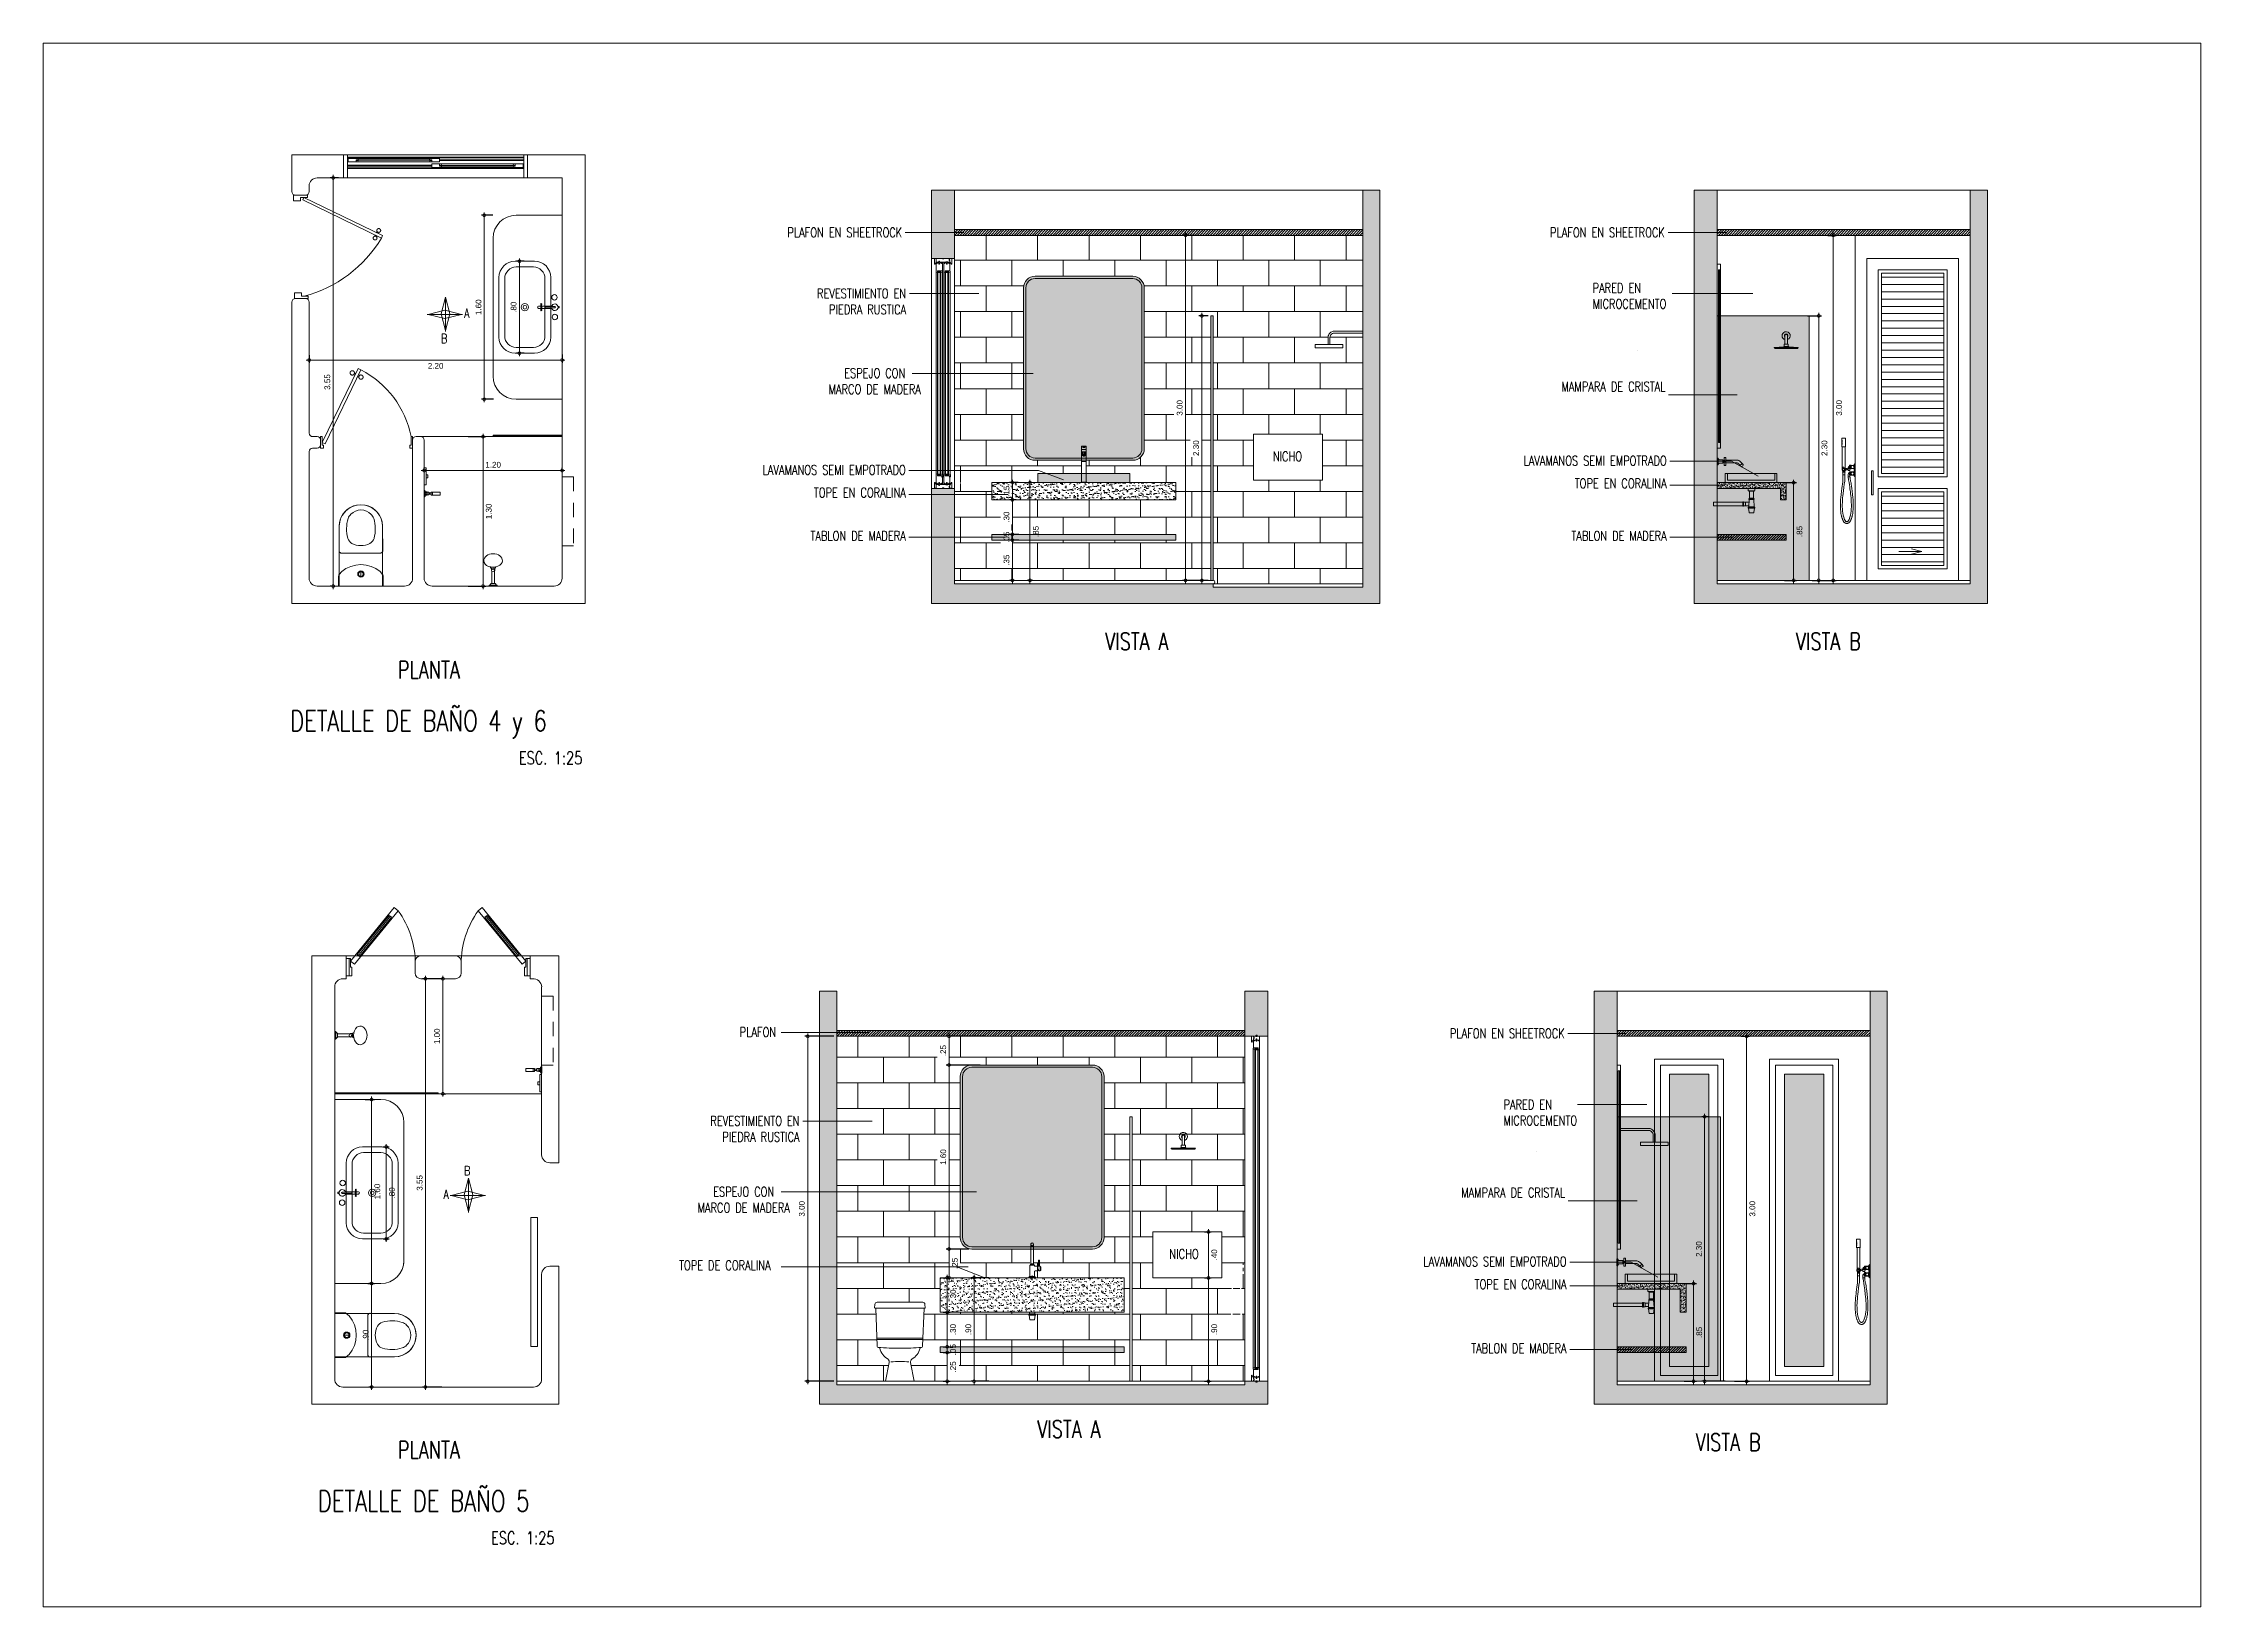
# Model space of a CAD drawing. Header units: metres. Extents: x 113 to 2416, y -346 to 476.
# Drawn here: x 306.9 to 325.66, y -166.51 to -152.91 of the extents above; entities that cross this region are included whole.
import ezdxf

# ---------------------------------------------------------------- set-up
doc = ezdxf.new("R2010")
doc.units = ezdxf.units.M
doc.header["$PDMODE"] = 34
for name, pattern in [('0', [0]), ('CENTER2', [28.575, 19.05, -3.175, 3.175, -3.175]), ('CONTINU', [0]), ('HIDDEN2', [0.1875, 0.125, -0.0625])]:
    doc.linetypes.add(name, pattern=pattern)
doc.layers.get('0').update_dxf_attribs({"color": 250, "linetype": '0', "lineweight": 20})
doc.layers.get('Defpoints').update_dxf_attribs({"color": 6})
doc.layers.add('1', color=1, linetype='Continuous')
for name, color, linetype, lineweight in [('4', 253, 'Continuous', 9), ('A-DOOR', 35, 'Continuous', 5), ('A-WALL', 250, 'Continuous', 20), ('baños', 140, 'Continuous', 0), ('corte', 250, 'Continuous', 20), ('cristales', 131, 'Continuous', 0), ('cristales pyv', 9, 'Continuous', 0), ('DIMENSIONES', 5, 'Continuous', 5), ('madera', 33, 'Continuous', 0), ('muros bajitos', 252, 'Continuous', 5), ('piscina', 131, 'Continuous', 0), ('piso', 253, 'Continuous', 0), ('PLF 01', 252, 'Continuous', 9), ('SE-2', 252, 'Continuous', 9), ('SE-3', 253, 'Continuous', 5), ('SE-4', 254, 'Continuous', 0), ('textos', 7, 'Continuous', 0)]:
    doc.layers.add(name, color=color, linetype=linetype, lineweight=lineweight)
doc.layers.add('RELLENO SECCION', color=8, linetype='Continuous', lineweight=0, transparency=0.4)
doc.styles.add('Arch-Dim', font='romans.shx', dxfattribs={"width": 0.75})
doc.styles.add('ESC25-2mm', font='arial.ttf', dxfattribs={"height": 0.05})
doc.styles.get("Standard").update_dxf_attribs({"font": 'arial.ttf', "height": 0.1875})
doc.dimstyles.new('DIMS25', dxfattribs={"dimtxt": 0.05, "dimasz": 0.05, "dimexe": 0.025, "dimexo": 0.025, "dimgap": 0.025, "dimtad": 2, "dimzin": 4, "dimdsep": 46, "dimtxsty": 'ESC25-2mm', "dimblk": 'DOTSMALL', "dimcen": 0.025, "dimdle": 0.025, "dimclrd": 256, "dimclre": 256, "dimclrt": 1, "dimadec": 0, "dimazin": 0, "dimtfac": 1, "dimtix": 1, "dimtmove": 2, "dimatfit": 3, "dimfxl": 1, "dimtolj": 1, "dimtzin": 0, "dimlwd": -1, "dimarcsym": 0})
pattern_1 = [(0, (-85.67306, -160.83168), (0, 0.22352), []), (90, (-85.67306, -160.83168), (-0.22352, 0.22352), [0.22352, -0.22352])]

# ---------------------------------------------------------------- blocks, each defined once
blk = doc.blocks.new('P90')
at = {"layer": 'A-DOOR'}
for p, q in [((-0.048, -0.858), (0.636, -0.526)), ((-0.037, -0.88), (0.647, -0.549)), ((0.584, -0.552), (0.58, -0.543)), ((0.599, -0.544), (0.595, -0.535)), ((0.647, -0.549), (0.636, -0.526)), ((0.595, -0.574), (0.6, -0.583)), ((0.61, -0.567), (0.614, -0.576)), ((-0.037, -0.88), (-0.048, -0.858))]:
    blk.add_line(p, q, dxfattribs=at)
for points in [[(-0.06, -0.02), (-0.06, -0.05), (-0.12, -0.05), (-0.12, 0), (0, 0), (0, -0.02)], [(-0.067, -0.88), (-0.067, -0.85), (-0.127, -0.85), (-0.127, -0.9), (-0.007, -0.9), (-0.007, -0.88)]]:
    blk.add_lwpolyline(points, close=True, dxfattribs=at)
blk.add_arc((-0.326, -1.105), 1.123, 31.0139, 75.0797, dxfattribs=at)
for points in [[(0.581, -0.51), (0.586, -0.51), (0.593, -0.514), (0.598, -0.522), (0.598, -0.531), (0.593, -0.538), (0.586, -0.543), (0.577, -0.543), (0.569, -0.538), (0.565, -0.531), (0.565, -0.522), (0.569, -0.514), (0.577, -0.51), (0.581, -0.51)], [(0.613, -0.576), (0.618, -0.576), (0.625, -0.58), (0.63, -0.588), (0.63, -0.597), (0.625, -0.604), (0.618, -0.609), (0.609, -0.609), (0.601, -0.604), (0.597, -0.597), (0.597, -0.588), (0.601, -0.58), (0.609, -0.576), (0.613, -0.576)]]:
    blk.add_open_spline(points, degree=2, dxfattribs=at)
blk = doc.blocks.new('A$C432191ae')
at = {"layer": 'A-DOOR'}
for p, q in [((0, 0.2), (1.6, 0.2)), ((0, 0.2), (0, 0)), ((0.034, 0), (0.034, 0.2)), ((1.566, 0), (1.566, 0.2)), ((1.6, 0.2), (1.6, 0)), ((0, 0), (1.6, 0)), ((0.034, 0.18), (1.566, 0.18)), ((0.034, 0.08), (1.566, 0.08)), ((0.04, 0.168), (0.042, 0.169)), ((0.04, 0.141), (0.04, 0.168)), ((0.042, 0.139), (0.04, 0.141)), ((0.042, 0.169), (0.122, 0.169)), ((0.107, 0.139), (0.042, 0.139)), ((0.108, 0.141), (0.107, 0.139)), ((0.126, 0.158), (0.108, 0.158)), ((0.108, 0.158), (0.108, 0.141)), ((0.108, 0.155), (0.113, 0.155)), ((0.108, 0.155), (0.113, 0.155)), ((0.113, 0.157), (0.119, 0.153)), ((0.113, 0.153), (0.119, 0.157)), ((0.753, 0.138), (0.121, 0.138)), ((0.122, 0.169), (0.124, 0.168)), ((0.122, 0.169), (0.752, 0.169)), ((0.124, 0.168), (0.126, 0.159)), ((0.126, 0.159), (0.126, 0.158)), ((0.126, 0.158), (0.126, 0.158)), ((0.75, 0.168), (0.748, 0.159)), ((0.748, 0.159), (0.748, 0.158)), ((0.748, 0.158), (0.749, 0.158)), ((0.749, 0.158), (0.766, 0.158)), ((0.752, 0.169), (0.75, 0.168)), ((0.833, 0.169), (0.752, 0.169)), ((0.761, 0.157), (0.755, 0.153)), ((0.761, 0.153), (0.755, 0.157)), ((0.766, 0.155), (0.761, 0.155)), ((0.766, 0.155), (0.761, 0.155)), ((0.766, 0.158), (0.766, 0.141)), ((0.766, 0.141), (0.768, 0.139)), ((0.768, 0.121), (0.766, 0.119)), ((0.766, 0.119), (0.766, 0.092)), ((0.766, 0.092), (0.768, 0.091)), ((0.768, 0.139), (0.833, 0.139)), ((0.833, 0.121), (0.768, 0.121)), ((0.768, 0.091), (0.848, 0.091)), ((0.834, 0.168), (0.833, 0.169)), ((0.834, 0.141), (0.833, 0.139)), ((0.834, 0.119), (0.833, 0.121)), ((0.834, 0.141), (0.834, 0.168)), ((0.834, 0.102), (0.834, 0.119)), ((0.834, 0.105), (0.839, 0.105)), ((0.834, 0.105), (0.839, 0.105)), ((0.852, 0.102), (0.834, 0.102)), ((0.839, 0.103), (0.845, 0.107)), ((0.839, 0.107), (0.845, 0.103)), ((0.847, 0.122), (1.479, 0.122)), ((0.848, 0.091), (0.85, 0.092)), ((1.478, 0.091), (0.848, 0.091)), ((0.85, 0.092), (0.852, 0.1)), ((0.852, 0.101), (0.852, 0.102)), ((0.852, 0.1), (0.852, 0.101)), ((1.474, 0.101), (1.475, 0.102)), ((1.474, 0.1), (1.474, 0.101)), ((1.476, 0.092), (1.474, 0.1)), ((1.475, 0.102), (1.492, 0.102)), ((1.478, 0.091), (1.476, 0.092)), ((1.559, 0.091), (1.478, 0.091)), ((1.487, 0.103), (1.481, 0.107)), ((1.487, 0.107), (1.481, 0.103)), ((1.492, 0.105), (1.487, 0.105)), ((1.492, 0.105), (1.487, 0.105)), ((1.492, 0.119), (1.494, 0.121)), ((1.492, 0.102), (1.492, 0.119)), ((1.494, 0.121), (1.559, 0.121)), ((1.559, 0.121), (1.56, 0.119)), ((1.56, 0.092), (1.559, 0.091)), ((1.56, 0.119), (1.56, 0.092))]:
    blk.add_line(p, q, dxfattribs=at)
at = {"layer": 'A-DOOR', "color": 8}
for p, q in [((0.034, 0.174), (1.566, 0.174)), ((0.766, 0.109), (0.034, 0.109)), ((0.766, 0.103), (0.034, 0.103)), ((0.034, 0.086), (1.566, 0.086)), ((1.566, 0.157), (0.834, 0.157)), ((1.566, 0.151), (0.834, 0.151))]:
    blk.add_line(p, q, dxfattribs=at)
at = {"layer": 'A-DOOR'}
for points in [[(0.108, 0.155), (0.113, 0.155), (0.113, 0.155), (0.108, 0.155)], [(0.113, 0.157), (0.119, 0.157), (0.119, 0.153), (0.113, 0.153)], [(0.113, 0.157), (0.761, 0.157), (0.761, 0.153), (0.113, 0.153)], [(0.126, 0.158), (0.114, 0.158), (0.114, 0.157), (0.126, 0.157)], [(0.126, 0.153), (0.114, 0.153), (0.114, 0.152), (0.126, 0.152)], [(0.119, 0.157), (0.124, 0.157), (0.124, 0.153), (0.119, 0.153)], [(0.749, 0.158), (0.761, 0.158), (0.761, 0.157), (0.749, 0.157)], [(0.749, 0.153), (0.761, 0.153), (0.761, 0.152), (0.749, 0.152)], [(0.755, 0.157), (0.75, 0.157), (0.75, 0.153), (0.755, 0.153)], [(0.761, 0.157), (0.755, 0.157), (0.755, 0.153), (0.761, 0.153)], [(0.766, 0.155), (0.761, 0.155), (0.761, 0.155), (0.766, 0.155)], [(0.834, 0.105), (0.839, 0.105), (0.839, 0.105), (0.834, 0.105)], [(1.487, 0.103), (0.839, 0.103), (0.839, 0.107), (1.487, 0.107)], [(0.839, 0.103), (0.845, 0.103), (0.845, 0.107), (0.839, 0.107)], [(0.852, 0.107), (0.84, 0.107), (0.84, 0.108), (0.852, 0.108)], [(0.852, 0.102), (0.84, 0.102), (0.84, 0.103), (0.852, 0.103)], [(0.845, 0.103), (0.85, 0.103), (0.85, 0.107), (0.845, 0.107)], [(1.475, 0.107), (1.487, 0.107), (1.487, 0.108), (1.475, 0.108)], [(1.475, 0.102), (1.487, 0.102), (1.487, 0.103), (1.475, 0.103)], [(1.481, 0.103), (1.476, 0.103), (1.476, 0.107), (1.481, 0.107)], [(1.487, 0.103), (1.481, 0.103), (1.481, 0.107), (1.487, 0.107)], [(1.492, 0.105), (1.487, 0.105), (1.487, 0.105), (1.492, 0.105)]]:
    blk.add_lwpolyline(points, close=True, dxfattribs=at)
for points in [[(0.11, 0.139, 0.341999), (0.108, 0.141), (0.108, 0.141), (0.108, 0.151), (0.109, 0.152), (0.126, 0.152), (0.126, 0.152), (0.123, 0.139, -0.339454), (0.121, 0.138), (0.112, 0.138, -0.341999)], [(0.764, 0.139, -0.341999), (0.766, 0.141), (0.766, 0.141), (0.766, 0.151), (0.765, 0.152), (0.748, 0.152), (0.748, 0.152), (0.751, 0.139, 0.339454), (0.753, 0.138), (0.762, 0.138, 0.341999)], [(0.836, 0.12, -0.341999), (0.834, 0.119), (0.834, 0.119), (0.834, 0.109), (0.835, 0.108), (0.852, 0.108), (0.852, 0.108), (0.849, 0.121, 0.339454), (0.847, 0.122), (0.838, 0.122, 0.341999)], [(1.49, 0.12, 0.341999), (1.492, 0.119), (1.492, 0.119), (1.492, 0.109), (1.491, 0.108), (1.474, 0.108), (1.474, 0.108), (1.477, 0.121, -0.339454), (1.479, 0.122), (1.488, 0.122, -0.341999)]]:
    blk.add_lwpolyline(points, format="xyb", close=True, dxfattribs=at)
at = {"layer": 'A-DOOR', "color": 7}
for points in [[(0.113, 0.153), (0.761, 0.153), (0.761, 0.157), (0.113, 0.157)], [(1.487, 0.107), (0.839, 0.107), (0.839, 0.103), (1.487, 0.103)]]:
    blk.add_lwpolyline(points, close=True, dxfattribs=at)
at = {"layer": 'cristales', "const_width": 0.004}
for points in [[(0.124, 0.155), (0.75, 0.155)], [(1.476, 0.105), (0.85, 0.105)]]:
    blk.add_lwpolyline(points, dxfattribs=at)
blk = doc.blocks.new('A$C3685e79b')
at = {"layer": 'A-DOOR'}
for p, q in [((0.012, 0.05), (0.325, 0.693)), ((0.038, 0.038), (0.35, 0.68)), ((0.296, 0.633), (0.286, 0.638)), ((0.304, 0.65), (0.294, 0.655)), ((0.321, 0.621), (0.332, 0.616)), ((0.325, 0.693), (0.35, 0.68)), ((0.33, 0.638), (0.34, 0.633)), ((0.038, 0.038), (0.012, 0.05))]:
    blk.add_line(p, q, dxfattribs=at)
for points in [[(0, 0), (0.025, 0), (0.025, 0.025), (0.012, 0.025), (0.012, 0.1), (0, 0.1), (0, 0)], [(0.8, 0), (0.775, 0), (0.775, 0.025), (0.787, 0.025), (0.787, 0.1), (0.8, 0.1), (0.8, 0)]]:
    blk.add_lwpolyline(points, dxfattribs=at)
blk.add_arc((-0.031, -0.062), 0.834, 11.1901, 62.8126, dxfattribs=at)
for points in [[(0.294, 0.654), (0.294, 0.659), (0.289, 0.668), (0.28, 0.673), (0.27, 0.673), (0.261, 0.668), (0.256, 0.659), (0.256, 0.649), (0.261, 0.64), (0.27, 0.635), (0.28, 0.635), (0.289, 0.64), (0.294, 0.649), (0.294, 0.654)], [(0.369, 0.617), (0.369, 0.622), (0.364, 0.631), (0.356, 0.636), (0.345, 0.636), (0.337, 0.631), (0.332, 0.622), (0.332, 0.612), (0.337, 0.604), (0.345, 0.599), (0.356, 0.599), (0.364, 0.604), (0.369, 0.612), (0.369, 0.617)]]:
    blk.add_open_spline(points, degree=2, dxfattribs=at)
blk = doc.blocks.new('Caroma_ToiletSuites')
at = {"layer": 'baños'}
for p, q in [((-177, 584), (-185, 553)), ((-163, 614), (-177, 584)), ((-144, 641), (-163, 614)), ((-121, 664), (-144, 641)), ((-94, 683), (-121, 664)), ((-64, 697), (-94, 683)), ((-33, 705), (-64, 697)), ((0, 708), (-33, 705)), ((33, 705), (0, 708)), ((64, 697), (33, 705)), ((94, 683), (64, 697)), ((121, 664), (94, 683)), ((144, 641), (121, 664)), ((163, 614), (144, 641)), ((177, 584), (163, 614)), ((185, 553), (177, 584)), ((-188, 520), (-190, 308)), ((-185, 553), (-188, 520)), ((-188, 0), (-188, 520)), ((188, 520), (185, 553)), ((188, 520), (188, 0)), ((190, 308), (188, 520)), ((-190, 308), (-190, 305)), ((-190, 305), (-189, 301)), ((-189, 301), (-188, 298)), ((-188, 298), (-186, 295)), ((-186, 295), (-183, 293)), ((-183, 293), (-181, 291)), ((-181, 291), (-177, 289)), ((-177, 289), (-174, 288)), ((-174, 288), (-170, 288)), ((-170, 288), (170, 288)), ((170, 288), (174, 288)), ((174, 288), (177, 289)), ((177, 289), (181, 291)), ((181, 291), (183, 293)), ((183, 293), (186, 295)), ((186, 295), (188, 298)), ((188, 298), (189, 301)), ((189, 301), (190, 305)), ((190, 305), (190, 308)), ((-193, 93), (-195, 88)), ((-195, 88), (-195, 84)), ((-195, 84), (-195, 0)), ((-195, 0), (195, 0)), ((-191, 97), (-193, 93)), ((-189, 101), (-191, 97)), ((-167, 126), (-189, 101)), ((188, 0), (-188, 0)), ((-130, 152), (-167, 126)), ((-89, 171), (-130, 152)), ((-45, 183), (-89, 171)), ((0, 187), (-45, 183)), ((45, 183), (0, 187)), ((0, 85), (0, 125)), ((89, 171), (45, 183)), ((130, 152), (89, 171)), ((167, 126), (130, 152)), ((189, 101), (167, 126)), ((191, 97), (189, 101)), ((193, 93), (191, 97)), ((195, 88), (193, 93)), ((195, 84), (195, 88)), ((195, 0), (195, 84))]:
    blk.add_line(p, q, dxfattribs=at)
for centre, radius, start, end in [((0, 520), 188, 0, 180), ((183, 497), 308, 162.7713, 195.2143), ((-19, 556), 97.6, 134.3372, 160.9897), ((-3, 547), 115, 88.6565, 137.0404), ((3, 547), 115, 42.9609, 91.3415), ((19, 556), 97.6, 19.01, 45.6643), ((-183, 497), 308, 344.7852, 17.2286), ((-36, 442), 82.4, 198.763, 239.3582), ((36, 442), 82.4, 300.6412, 341.2351), ((3, 530), 178, 242.916, 269.0659), ((-3, 530), 178, 270.9339, 297.0836), ((0, 105), 27.5, 0, 180), ((0, 105), 27.5, 180, 0), ((0, 105), 21, 0, 180), ((0, 105), 21, 180, 0), ((0, 105), 20, 0, 180), ((0, 105), 20, 180, 0)]:
    blk.add_arc(centre, radius, start, end, dxfattribs=at)
blk = doc.blocks.new('_DotSmall')
at = {"color": 0, "linetype": 'ByBlock', "lineweight": 13, "const_width": 0.5}
blk.add_lwpolyline([(-0.0625, 0, 1), (0.0625, 0, 1)], format="xyb", close=True, dxfattribs=at)
blk = doc.blocks.new('*D407')
at = {"layer": 'Defpoints', "color": 0, "transparency": 16777216}
for p in [(316.832, -154.581), (316.934, -154.581), (317, -157.581)]:
    blk.add_point(p, dxfattribs=at)
at = {"layer": 'DIMENSIONES', "lineweight": -2, "transparency": 16777216}
for p, q in [((316.909, -154.581), (316.807, -154.581)), ((316.975, -157.581), (316.807, -157.581))]:
    blk.add_line(p, q, dxfattribs=at)
at = {"layer": 'DIMENSIONES', "transparency": 16777216}
blk.add_line((316.832, -157.606), (316.832, -154.556), dxfattribs=at)
at = {"layer": 'DIMENSIONES', "transparency": 16777216, "xscale": 0.05, "yscale": 0.05, "zscale": 0.05}
for p, rotation in [((316.832, -154.581), 90), ((316.832, -157.581), 270)]:
    blk.add_blockref('_DotSmall', p, dxfattribs=dict(at, rotation=rotation))
at = {"layer": 'DIMENSIONES', "color": 5, "lineweight": 13, "transparency": 16777216, "insert": (316.781, -156.081), "char_height": 0.05, "attachment_point": 5, "rotation": 90, "style": 'ESC25-2mm'}
blk.add_mtext('\\A1;3.00', dxfattribs=at)
blk = doc.blocks.new('Fenton Door Base02')
blk.add_lwpolyline([(24, 0), (10, 0), (10, 6), (7, 6), (7, 0), (1, 0), (0, 1), (0, 82), (1, 84), (9, 86), (10, 86), (11, 86), (11, 68), (34, 68), (50, 66), (50, 58), (54, 57), (54, 1), (52, 0), (47, 0), (47, 6), (44, 6), (44, 0), (30, 0), (30, 10), (24, 10)], close=True)
blk = doc.blocks.new('Fenton Door Jamb03')
blk.add_lwpolyline([(84, 1), (86, 9), (86, 10), (86, 11), (68, 11), (68, 52), (67, 54), (1, 54), (0, 52), (0, 47), (6, 47), (6, 44), (0, 44), (0, 30), (10, 30), (10, 24), (0, 24), (0, 10), (6, 10), (6, 7), (0, 7), (0, 1), (1, 0), (82, 0)], close=True)
blk = doc.blocks.new('Fenton Bead')
at = {"color": 7}
blk.add_lwpolyline([(2, 12, -0.341999), (0, 11), (0, 11), (0, 1), (1, 0), (18, 0), (18, 0), (15, 13, 0.339454), (13, 14), (4, 14, 0.341999)], format="xyb", close=True, dxfattribs=at)
blk = doc.blocks.new('Fenton Door Drip')
at = {"ltscale": 20}
blk.add_lwpolyline([(19, -9), (19, -22, -0.414138), (17, -24), (15, -24, -0.414214), (14, -22), (14, -17), (0, -15), (0, 0), (15, -4, -0.339454)], format="xyb", close=True, dxfattribs=at)
blk = doc.blocks.new('Fenton Casing Head')
blk.add_lwpolyline([(54, 34), (54, 30), (66, 30), (66, 34), (118, 34), (120, 33), (120, 26), (114, 26), (114, 14), (120, 14), (120, 2), (118, 0), (102, 0), (102, 4), (83, 4), (83, 0), (30, 0), (30, 10), (24, 10), (24, 0), (2, 0), (0, 2), (0, 33), (2, 34), (54, 34)])
blk = doc.blocks.new('Fenton Casing Head Strip')
blk.add_lwpolyline([(16, 16), (0, 19), (0, 12), (-4, 12), (-4, 0), (0, 0), (0, -15), (4, -15), (11, -30, 0.802585), (17, -28), (17, 15)], format="xyb", close=True)
blk = doc.blocks.new('*D409')
at = {"layer": 'Defpoints', "color": 0, "transparency": 16777216}
for p in [(315.326, -156.881), (315.385, -156.881), (315.401, -156.731)]:
    blk.add_point(p, dxfattribs=at)
at = {"layer": 'DIMENSIONES', "lineweight": -2, "transparency": 16777216}
for p, q in [((315.376, -156.731), (315.301, -156.731)), ((315.36, -156.881), (315.301, -156.881))]:
    blk.add_line(p, q, dxfattribs=at)
at = {"layer": 'DIMENSIONES', "transparency": 16777216}
blk.add_line((315.326, -156.706), (315.326, -156.906), dxfattribs=at)
at = {"layer": 'DIMENSIONES', "transparency": 16777216, "xscale": 0.05, "yscale": 0.05, "zscale": 0.05}
for p, rotation in [((315.326, -156.731), 90), ((315.326, -156.881), 270)]:
    blk.add_blockref('_DotSmall', p, dxfattribs=dict(at, rotation=rotation))
at = {"layer": 'DIMENSIONES', "color": 5, "lineweight": 13, "transparency": 16777216, "insert": (315.275, -156.806), "char_height": 0.05, "attachment_point": 5, "rotation": 90, "style": 'ESC25-2mm'}
blk.add_mtext('\\A1;.15', dxfattribs=at)
blk = doc.blocks.new('*D410')
at = {"layer": 'Defpoints', "color": 0, "transparency": 16777216}
for p in [(315.385, -156.881), (315.326, -157.181), (315.408, -157.181)]:
    blk.add_point(p, dxfattribs=at)
at = {"layer": 'DIMENSIONES', "lineweight": -2, "transparency": 16777216}
for p, q in [((315.36, -156.881), (315.301, -156.881)), ((315.383, -157.181), (315.301, -157.181))]:
    blk.add_line(p, q, dxfattribs=at)
at = {"layer": 'DIMENSIONES', "transparency": 16777216}
blk.add_line((315.326, -156.856), (315.326, -157.206), dxfattribs=at)
at = {"layer": 'DIMENSIONES', "transparency": 16777216, "xscale": 0.05, "yscale": 0.05, "zscale": 0.05}
for p, rotation in [((315.326, -156.881), 90), ((315.326, -157.181), 270)]:
    blk.add_blockref('_DotSmall', p, dxfattribs=dict(at, rotation=rotation))
at = {"layer": 'DIMENSIONES', "color": 5, "lineweight": 13, "transparency": 16777216, "insert": (315.275, -157.031), "char_height": 0.05, "attachment_point": 5, "rotation": 90, "style": 'ESC25-2mm'}
blk.add_mtext('\\A1;.30', dxfattribs=at)
blk = doc.blocks.new('*D411')
at = {"layer": 'Defpoints', "color": 0, "transparency": 16777216}
for p in [(315.326, -157.231), (315.408, -157.181), (315.408, -157.231)]:
    blk.add_point(p, dxfattribs=at)
at = {"layer": 'DIMENSIONES', "lineweight": -2, "transparency": 16777216}
for p, q in [((315.383, -157.181), (315.301, -157.181)), ((315.383, -157.231), (315.301, -157.231))]:
    blk.add_line(p, q, dxfattribs=at)
at = {"layer": 'DIMENSIONES', "transparency": 16777216}
for p, q in [((315.326, -157.181), (315.326, -157.131)), ((315.326, -157.181), (315.326, -157.231)), ((315.326, -157.231), (315.326, -157.281))]:
    blk.add_line(p, q, dxfattribs=at)
at = {"layer": 'DIMENSIONES', "transparency": 16777216, "xscale": 0.05, "yscale": 0.05, "zscale": 0.05}
for p, rotation in [((315.326, -157.181), 270), ((315.326, -157.231), 90)]:
    blk.add_blockref('_DotSmall', p, dxfattribs=dict(at, rotation=rotation))
at = {"layer": 'DIMENSIONES', "color": 5, "lineweight": 13, "transparency": 16777216, "insert": (315.275, -157.206), "char_height": 0.05, "attachment_point": 5, "rotation": 90, "style": 'ESC25-2mm'}
blk.add_mtext('\\A1;.05', dxfattribs=at)
blk = doc.blocks.new('*D406')
at = {"layer": 'Defpoints', "color": 0, "transparency": 16777216}
for p in [(315.408, -157.231), (315.326, -157.581), (315.369, -157.581)]:
    blk.add_point(p, dxfattribs=at)
at = {"layer": 'DIMENSIONES', "lineweight": -2, "transparency": 16777216}
for p, q in [((315.383, -157.231), (315.301, -157.231)), ((315.344, -157.581), (315.301, -157.581))]:
    blk.add_line(p, q, dxfattribs=at)
at = {"layer": 'DIMENSIONES', "transparency": 16777216}
blk.add_line((315.326, -157.206), (315.326, -157.606), dxfattribs=at)
at = {"layer": 'DIMENSIONES', "transparency": 16777216, "xscale": 0.05, "yscale": 0.05, "zscale": 0.05}
for p, rotation in [((315.326, -157.231), 90), ((315.326, -157.581), 270)]:
    blk.add_blockref('_DotSmall', p, dxfattribs=dict(at, rotation=rotation))
at = {"layer": 'DIMENSIONES', "color": 5, "lineweight": 13, "transparency": 16777216, "insert": (315.275, -157.406), "char_height": 0.05, "attachment_point": 5, "rotation": 90, "style": 'ESC25-2mm'}
blk.add_mtext('\\A1;.35', dxfattribs=at)
blk = doc.blocks.new('*D408')
at = {"layer": 'Defpoints', "color": 0, "transparency": 16777216}
for p in [(317.053, -155.281), (316.974, -157.581), (317.053, -157.581)]:
    blk.add_point(p, dxfattribs=at)
at = {"layer": 'DIMENSIONES', "lineweight": -2, "transparency": 16777216}
for p, q in [((317.028, -155.281), (316.949, -155.281)), ((317.028, -157.581), (316.949, -157.581))]:
    blk.add_line(p, q, dxfattribs=at)
at = {"layer": 'DIMENSIONES', "transparency": 16777216}
blk.add_line((316.974, -155.256), (316.974, -157.606), dxfattribs=at)
at = {"layer": 'DIMENSIONES', "transparency": 16777216, "xscale": 0.05, "yscale": 0.05, "zscale": 0.05}
for p, rotation in [((316.974, -155.281), 90), ((316.974, -157.581), 270)]:
    blk.add_blockref('_DotSmall', p, dxfattribs=dict(at, rotation=rotation))
at = {"layer": 'DIMENSIONES', "color": 5, "lineweight": 13, "transparency": 16777216, "insert": (316.924, -156.431), "char_height": 0.05, "attachment_point": 5, "rotation": 90, "style": 'ESC25-2mm'}
blk.add_mtext('\\A1;2.30', dxfattribs=at)
blk = doc.blocks.new('*D412')
at = {"layer": 'Defpoints', "color": 0, "transparency": 16777216}
for p in [(309.491, -154.081), (309.419, -157.631), (309.427, -157.631)]:
    blk.add_point(p, dxfattribs=at)
at = {"layer": 'DIMENSIONES', "transparency": 16777216}
blk.add_line((309.419, -154.056), (309.419, -157.656), dxfattribs=at)
at = {"layer": 'DIMENSIONES', "lineweight": -2, "transparency": 16777216}
for p, q in [((309.466, -154.081), (309.394, -154.081)), ((309.402, -157.631), (309.394, -157.631))]:
    blk.add_line(p, q, dxfattribs=at)
at = {"layer": 'DIMENSIONES', "transparency": 16777216, "xscale": 0.05, "yscale": 0.05, "zscale": 0.05}
for p, rotation in [((309.419, -154.081), 90), ((309.419, -157.631), 270)]:
    blk.add_blockref('_DotSmall', p, dxfattribs=dict(at, rotation=rotation))
at = {"layer": 'DIMENSIONES', "color": 5, "lineweight": 13, "transparency": 16777216, "insert": (309.368, -155.856), "char_height": 0.05, "attachment_point": 5, "rotation": 90, "style": 'ESC25-2mm'}
blk.add_mtext('\\A1;3.55', dxfattribs=at)
blk = doc.blocks.new('*D413')
at = {"layer": 'Defpoints', "color": 0, "transparency": 16777216}
for p in [(310.569, -156.331), (310.569, -157.631), (310.722, -157.631)]:
    blk.add_point(p, dxfattribs=at)
at = {"layer": 'DIMENSIONES', "transparency": 16777216}
blk.add_line((310.722, -156.306), (310.722, -157.656), dxfattribs=at)
at = {"layer": 'DIMENSIONES', "lineweight": -2, "transparency": 16777216}
for p, q in [((310.594, -156.331), (310.747, -156.331)), ((310.594, -157.631), (310.747, -157.631))]:
    blk.add_line(p, q, dxfattribs=at)
at = {"layer": 'DIMENSIONES', "transparency": 16777216, "xscale": 0.05, "yscale": 0.05, "zscale": 0.05}
for p, rotation in [((310.722, -156.331), 90), ((310.722, -157.631), 270)]:
    blk.add_blockref('_DotSmall', p, dxfattribs=dict(at, rotation=rotation))
at = {"layer": 'DIMENSIONES', "color": 5, "lineweight": 13, "transparency": 16777216, "insert": (310.772, -156.981), "char_height": 0.05, "attachment_point": 5, "rotation": 90, "style": 'ESC25-2mm'}
blk.add_mtext('\\A1;1.30', dxfattribs=at)
blk = doc.blocks.new('*D414')
at = {"layer": 'Defpoints', "color": 0, "transparency": 16777216}
for p in [(310.21, -156.653), (311.41, -156.626), (311.41, -156.653)]:
    blk.add_point(p, dxfattribs=at)
at = {"layer": 'DIMENSIONES', "transparency": 16777216}
blk.add_line((310.185, -156.626), (311.435, -156.626), dxfattribs=at)
at = {"layer": 'DIMENSIONES', "lineweight": -2, "transparency": 16777216}
for p, q in [((310.21, -156.628), (310.21, -156.601)), ((311.41, -156.628), (311.41, -156.601))]:
    blk.add_line(p, q, dxfattribs=at)
at = {"layer": 'DIMENSIONES', "transparency": 16777216, "xscale": 0.05, "yscale": 0.05, "zscale": 0.05, "rotation": 180}
blk.add_blockref('_DotSmall', (310.21, -156.626), dxfattribs=at)
at = {"layer": 'DIMENSIONES', "transparency": 16777216, "xscale": 0.05, "yscale": 0.05, "zscale": 0.05}
blk.add_blockref('_DotSmall', (311.41, -156.626), dxfattribs=at)
at = {"layer": 'DIMENSIONES', "color": 5, "lineweight": 13, "transparency": 16777216, "insert": (310.81, -156.576), "char_height": 0.05, "attachment_point": 5, "style": 'ESC25-2mm'}
blk.add_mtext('\\A1;1.20', dxfattribs=at)
blk = doc.blocks.new('*D415')
at = {"layer": 'Defpoints', "color": 0, "transparency": 16777216}
for p in [(309.21, -155.598), (311.41, -155.593), (311.41, -155.665)]:
    blk.add_point(p, dxfattribs=at)
at = {"layer": 'DIMENSIONES', "transparency": 16777216}
blk.add_line((309.185, -155.665), (311.435, -155.665), dxfattribs=at)
at = {"layer": 'DIMENSIONES', "lineweight": -2, "transparency": 16777216}
for p, q in [((309.21, -155.623), (309.21, -155.69)), ((311.41, -155.618), (311.41, -155.69))]:
    blk.add_line(p, q, dxfattribs=at)
at = {"layer": 'DIMENSIONES', "transparency": 16777216, "xscale": 0.05, "yscale": 0.05, "zscale": 0.05, "rotation": 180}
blk.add_blockref('_DotSmall', (309.21, -155.665), dxfattribs=at)
at = {"layer": 'DIMENSIONES', "transparency": 16777216, "xscale": 0.05, "yscale": 0.05, "zscale": 0.05}
blk.add_blockref('_DotSmall', (311.41, -155.665), dxfattribs=at)
at = {"layer": 'DIMENSIONES', "color": 5, "lineweight": 13, "transparency": 16777216, "insert": (310.31, -155.716), "char_height": 0.05, "attachment_point": 5, "style": 'ESC25-2mm'}
blk.add_mtext('\\A1;2.20', dxfattribs=at)
blk = doc.blocks.new('*D416')
at = {"layer": 'Defpoints', "color": 0, "transparency": 16777216}
for p in [(315.479, -156.731), (315.479, -157.581), (315.53, -157.581)]:
    blk.add_point(p, dxfattribs=at)
at = {"layer": 'DIMENSIONES', "transparency": 16777216}
blk.add_line((315.479, -156.706), (315.479, -157.606), dxfattribs=at)
at = {"layer": 'DIMENSIONES', "lineweight": -2, "transparency": 16777216}
blk.add_line((315.505, -157.581), (315.454, -157.581), dxfattribs=at)
at = {"layer": 'DIMENSIONES', "transparency": 16777216, "xscale": 0.05, "yscale": 0.05, "zscale": 0.05}
for p, rotation in [((315.479, -156.731), 90), ((315.479, -157.581), 270)]:
    blk.add_blockref('_DotSmall', p, dxfattribs=dict(at, rotation=rotation))
at = {"layer": 'DIMENSIONES', "color": 5, "lineweight": 13, "transparency": 16777216, "insert": (315.53, -157.156), "char_height": 0.05, "attachment_point": 5, "rotation": 90, "style": 'ESC25-2mm'}
blk.add_mtext('\\A1;.85', dxfattribs=at)
blk = doc.blocks.new('A$C0ed3e1a4')
at = {"layer": 'baños'}
for p, q in [((0.065, 0.043), (0.065, 0.016)), ((0.094, 0.035), (0.077, 0.035)), ((0.094, 0.024), (0.077, 0.024)), ((0.097, 0.018), (0.097, 0.041)), ((0.097, 0.041), (0.114, 0.041)), ((0.097, 0.018), (0.114, 0.018)), ((0.114, 0.041), (0.114, 0.029)), ((0.114, 0.035), (0.129, 0.035)), ((0.114, 0.018), (0.114, 0.029)), ((0.114, 0.023), (0.129, 0.023)), ((0.129, 0.043), (0.115, 0.043)), ((0.129, 0.015), (0.115, 0.015)), ((0.129, 0.051), (0.129, 0.03)), ((0.129, 0.008), (0.129, 0.03)), ((0.136, 0.002), (0.136, 0.057)), ((0.14, 0.059), (0.137, 0.059)), ((0.14, 0), (0.137, 0)), ((0.14, 0.059), (0.14, 0))]:
    blk.add_line(p, q, dxfattribs=at)
blk.add_lwpolyline([(0.077, 0.043), (0, 0.043), (0, 0.016), (0.077, 0.016)], close=True, dxfattribs=at)
for centre, radius, start, end in [((0.103, 0.029), 0.01, 125.7762, 234.2238), ((0.119, 0.04), 0.00586, 140.0793, 164.0924), ((0.119, 0.019), 0.00586, 195.9076, 219.9207), ((0.142, 0.044), 0.0138, 115.7896, 151.6564), ((0.142, 0.015), 0.0138, 208.3436, 244.2104), ((0.138, 0.057), 0.00241, 117.9179, 181.9718), ((0.138, 0.002), 0.00241, 178.0282, 242.0821)]:
    blk.add_arc(centre, radius, start, end, dxfattribs=at)
blk = doc.blocks.new('A$C3dfb1af3')
at = {"layer": 'SE-2'}
for points in [[(0.229, 0.061), (0.229, 0.061), (0.229, 0.062), (0.229, 0.062)], [(0.229, 0.061), (0.229, 0.061), (0.229, 0.062), (0.229, 0.062)], [(0.229, 0.06), (0.229, 0.06), (0.229, 0.061), (0.229, 0.061)], [(0.229, 0.06), (0.229, 0.06), (0.229, 0.061), (0.229, 0.061)], [(0.229, 0.06), (0.229, 0.058), (0.229, 0.058), (0.229, 0.06)], [(0.229, 0.06), (0.229, 0.058), (0.229, 0.058), (0.229, 0.06)], [(0.229, 0.058), (0.229, 0.055), (0.229, 0.055), (0.229, 0.058)], [(0.229, 0.058), (0.229, 0.055), (0.229, 0.055), (0.229, 0.058)], [(0.229, 0.055), (0.229, 0.052), (0.229, 0.052), (0.229, 0.055)], [(0.229, 0.055), (0.229, 0.052), (0.229, 0.052), (0.229, 0.055)], [(0.229, 0.052), (0.229, 0.048), (0.229, 0.048), (0.229, 0.052)], [(0.229, 0.052), (0.229, 0.048), (0.229, 0.048), (0.229, 0.052)], [(0.229, 0.048), (0.229, 0.045), (0.229, 0.045), (0.229, 0.048)], [(0.229, 0.048), (0.229, 0.045), (0.229, 0.045), (0.229, 0.048)], [(0.229, 0.045), (0.229, 0.041), (0.229, 0.041), (0.229, 0.045)], [(0.229, 0.045), (0.229, 0.041), (0.229, 0.041), (0.229, 0.045)], [(0.229, 0.041), (0.229, 0.039), (0.229, 0.039), (0.229, 0.041)], [(0.229, 0.041), (0.229, 0.039), (0.229, 0.039), (0.229, 0.041)], [(0.229, 0.039), (0.229, 0.036), (0.229, 0.036), (0.229, 0.039)], [(0.229, 0.039), (0.229, 0.036), (0.229, 0.036), (0.229, 0.039)], [(0.229, 0.036), (0.229, 0.035), (0.229, 0.035), (0.229, 0.036)], [(0.229, 0.036), (0.229, 0.035), (0.229, 0.035), (0.229, 0.036)], [(0.229, 0.035), (0.229, 0.035), (0.229, 0.035), (0.229, 0.035)], [(0.229, 0.035), (0.229, 0.035), (0.229, 0.035), (0.229, 0.035)]]:
    blk.add_hatch(color=256, dxfattribs=at).paths.add_polyline_path(points)
for p, q in [((0.012, 0.03), (0, 0.016)), ((0.001, 0.015), (0, 0.016)), ((0.005, 0.012), (0.001, 0.015)), ((0.01, 0.008), (0.005, 0.012)), ((0.014, 0.004), (0.01, 0.008)), ((0.02, 0.039), (0.012, 0.03)), ((0.013, 0.029), (0.012, 0.03)), ((0.016, 0.026), (0.013, 0.029)), ((0.018, 0.001), (0.014, 0.004)), ((0.021, 0.022), (0.016, 0.026)), ((0.019, 0), (0.018, 0.001)), ((0.031, 0.014), (0.019, 0)), ((0.026, 0.045), (0.02, 0.039)), ((0.026, 0.018), (0.021, 0.022)), ((0.033, 0.05), (0.026, 0.045)), ((0.029, 0.015), (0.026, 0.018)), ((0.031, 0.014), (0.029, 0.015)), ((0.038, 0.023), (0.03, 0.014)), ((0.04, 0.055), (0.033, 0.05)), ((0.042, 0.027), (0.038, 0.023)), ((0.048, 0.058), (0.04, 0.055)), ((0.046, 0.03), (0.042, 0.027)), ((0.05, 0.033), (0.046, 0.03)), ((0.057, 0.06), (0.048, 0.058)), ((0.055, 0.035), (0.05, 0.033)), ((0.06, 0.036), (0.055, 0.035)), ((0.065, 0.06), (0.057, 0.06)), ((0.066, 0.036), (0.06, 0.036)), ((0.155, 0.06), (0.065, 0.06)), ((0.155, 0.036), (0.066, 0.036)), ((0.155, 0.083), (0.155, 0.083)), ((0.158, 0.083), (0.155, 0.083)), ((0.155, 0.048), (0.155, 0.083)), ((0.158, 0.054), (0.155, 0.051)), ((0.155, 0.051), (0.155, 0.048)), ((0.155, 0.048), (0.155, 0.045)), ((0.155, 0.013), (0.155, 0.048)), ((0.155, 0.045), (0.158, 0.043)), ((0.155, 0.013), (0.155, 0.013)), ((0.158, 0.013), (0.155, 0.013)), ((0.161, 0.083), (0.158, 0.083)), ((0.161, 0.055), (0.158, 0.054)), ((0.158, 0.043), (0.161, 0.042)), ((0.161, 0.013), (0.158, 0.013)), ((0.164, 0.083), (0.161, 0.083)), ((0.164, 0.054), (0.161, 0.055)), ((0.161, 0.042), (0.164, 0.043)), ((0.164, 0.013), (0.161, 0.013)), ((0.167, 0.083), (0.164, 0.083)), ((0.164, 0.054), (0.164, 0.054)), ((0.167, 0.051), (0.164, 0.054)), ((0.164, 0.043), (0.167, 0.045)), ((0.164, 0.043), (0.164, 0.043)), ((0.167, 0.013), (0.164, 0.013)), ((0.167, 0.054), (0.166, 0.053)), ((0.166, 0.044), (0.167, 0.043)), ((0.168, 0.083), (0.167, 0.083)), ((0.168, 0.055), (0.167, 0.054)), ((0.168, 0.048), (0.167, 0.051)), ((0.167, 0.045), (0.168, 0.048)), ((0.167, 0.043), (0.168, 0.042)), ((0.168, 0.013), (0.167, 0.013)), ((0.168, 0.055), (0.168, 0.083)), ((0.179, 0.06), (0.168, 0.06)), ((0.179, 0.055), (0.168, 0.055)), ((0.168, 0.013), (0.168, 0.042)), ((0.179, 0.042), (0.168, 0.042)), ((0.179, 0.036), (0.168, 0.036)), ((0.179, 0.063), (0.179, 0.061)), ((0.222, 0.063), (0.179, 0.063)), ((0.179, 0.061), (0.179, 0.056)), ((0.179, 0.056), (0.179, 0.048)), ((0.179, 0.048), (0.179, 0.041)), ((0.179, 0.041), (0.179, 0.035)), ((0.179, 0.035), (0.179, 0.033)), ((0.222, 0.033), (0.179, 0.033)), ((0.215, 0.065), (0.215, 0.068)), ((0.222, 0.068), (0.215, 0.068)), ((0.215, 0.063), (0.215, 0.065)), ((0.215, 0.031), (0.215, 0.033)), ((0.215, 0.028), (0.215, 0.031)), ((0.222, 0.028), (0.215, 0.028)), ((0.222, 0.074), (0.222, 0.078)), ((0.229, 0.078), (0.222, 0.078)), ((0.222, 0.066), (0.222, 0.074)), ((0.222, 0.066), (0.222, 0.063)), ((0.225, 0.066), (0.222, 0.066)), ((0.222, 0.063), (0.222, 0.057)), ((0.222, 0.057), (0.222, 0.048)), ((0.222, 0.048), (0.222, 0.039)), ((0.222, 0.039), (0.222, 0.033)), ((0.222, 0.033), (0.222, 0.031)), ((0.222, 0.022), (0.222, 0.031)), ((0.225, 0.031), (0.222, 0.031)), ((0.222, 0.018), (0.222, 0.022)), ((0.229, 0.018), (0.222, 0.018)), ((0.225, 0.073), (0.225, 0.07)), ((0.229, 0.073), (0.225, 0.073)), ((0.225, 0.07), (0.225, 0.061)), ((0.225, 0.061), (0.225, 0.048)), ((0.225, 0.048), (0.225, 0.036)), ((0.225, 0.036), (0.225, 0.027)), ((0.225, 0.027), (0.225, 0.023)), ((0.229, 0.023), (0.225, 0.023)), ((0.229, 0.074), (0.229, 0.078)), ((0.229, 0.073), (0.229, 0.074)), ((0.229, 0.073), (0.229, 0.07)), ((0.229, 0.07), (0.229, 0.061)), ((0.229, 0.061), (0.229, 0.048)), ((0.229, 0.048), (0.229, 0.036)), ((0.229, 0.036), (0.229, 0.027)), ((0.229, 0.027), (0.229, 0.023)), ((0.229, 0.022), (0.229, 0.023)), ((0.229, 0.018), (0.229, 0.022))]:
    blk.add_line(p, q, dxfattribs=at)
blk = doc.blocks.new('*D418')
at = {"layer": 'Defpoints', "color": 0, "transparency": 16777216}
for p in [(322.016, -156.731), (322.016, -157.581), (322.121, -157.581)]:
    blk.add_point(p, dxfattribs=at)
at = {"layer": 'DIMENSIONES', "lineweight": -2, "transparency": 16777216}
for p, q in [((322.041, -156.731), (322.146, -156.731)), ((322.041, -157.581), (322.146, -157.581))]:
    blk.add_line(p, q, dxfattribs=at)
at = {"layer": 'DIMENSIONES', "transparency": 16777216}
blk.add_line((322.121, -156.706), (322.121, -157.606), dxfattribs=at)
at = {"layer": 'DIMENSIONES', "transparency": 16777216, "xscale": 0.05, "yscale": 0.05, "zscale": 0.05}
for p, rotation in [((322.121, -156.731), 90), ((322.121, -157.581), 270)]:
    blk.add_blockref('_DotSmall', p, dxfattribs=dict(at, rotation=rotation))
at = {"layer": 'DIMENSIONES', "color": 5, "lineweight": 13, "transparency": 16777216, "insert": (322.172, -157.156), "char_height": 0.05, "attachment_point": 5, "rotation": 90, "style": 'ESC25-2mm'}
blk.add_mtext('\\A1;.85', dxfattribs=at)
blk = doc.blocks.new('*D419')
at = {"layer": 'Defpoints', "color": 0, "transparency": 16777216}
for p in [(322.217, -155.281), (322.256, -157.581), (322.339, -157.581)]:
    blk.add_point(p, dxfattribs=at)
at = {"layer": 'DIMENSIONES', "lineweight": -2, "transparency": 16777216}
for p, q in [((322.242, -155.281), (322.364, -155.281)), ((322.281, -157.581), (322.364, -157.581))]:
    blk.add_line(p, q, dxfattribs=at)
at = {"layer": 'DIMENSIONES', "transparency": 16777216}
blk.add_line((322.339, -155.256), (322.339, -157.606), dxfattribs=at)
at = {"layer": 'DIMENSIONES', "transparency": 16777216, "xscale": 0.05, "yscale": 0.05, "zscale": 0.05}
for p, rotation in [((322.339, -155.281), 90), ((322.339, -157.581), 270)]:
    blk.add_blockref('_DotSmall', p, dxfattribs=dict(at, rotation=rotation))
at = {"layer": 'DIMENSIONES', "color": 5, "lineweight": 13, "transparency": 16777216, "insert": (322.389, -156.431), "char_height": 0.05, "attachment_point": 5, "rotation": 90, "style": 'ESC25-2mm'}
blk.add_mtext('\\A1;2.30', dxfattribs=at)
blk = doc.blocks.new('*D417')
at = {"layer": 'Defpoints', "color": 0, "transparency": 16777216}
for p in [(322.394, -154.581), (322.465, -154.581), (322.336, -157.581)]:
    blk.add_point(p, dxfattribs=at)
at = {"layer": 'DIMENSIONES', "lineweight": -2, "transparency": 16777216}
for p, q in [((322.419, -154.581), (322.49, -154.581)), ((322.361, -157.581), (322.49, -157.581))]:
    blk.add_line(p, q, dxfattribs=at)
at = {"layer": 'DIMENSIONES', "transparency": 16777216}
blk.add_line((322.465, -157.606), (322.465, -154.556), dxfattribs=at)
at = {"layer": 'DIMENSIONES', "transparency": 16777216, "xscale": 0.05, "yscale": 0.05, "zscale": 0.05}
for p, rotation in [((322.465, -154.581), 90), ((322.465, -157.581), 270)]:
    blk.add_blockref('_DotSmall', p, dxfattribs=dict(at, rotation=rotation))
at = {"layer": 'DIMENSIONES', "color": 5, "lineweight": 13, "transparency": 16777216, "insert": (322.516, -156.081), "char_height": 0.05, "attachment_point": 5, "rotation": 90, "style": 'ESC25-2mm'}
blk.add_mtext('\\A1;3.00', dxfattribs=at)
blk = doc.blocks.new('A$C289e23ee')
at = {"layer": 'SE-3'}
for p, q in [((0.011, 0.728), (0.011, 0.729)), ((0.011, 0.727), (0.011, 0.727)), ((0.011, 0.721), (0.011, 0.721)), ((0.011, 0.72), (0.011, 0.72)), ((0.011, 0.713), (0.011, 0.714)), ((0.011, 0.712), (0.011, 0.712)), ((0.011, 0.706), (0.011, 0.706)), ((0.011, 0.705), (0.011, 0.705)), ((0.011, 0.698), (0.011, 0.699)), ((0.011, 0.697), (0.011, 0.697)), ((0.011, 0.691), (0.011, 0.691)), ((0.011, 0.69), (0.011, 0.69)), ((0.011, 0.683), (0.011, 0.684)), ((0.011, 0.682), (0.011, 0.682)), ((0.012, 0.729), (0.012, 0.742)), ((0.012, 0.729), (0.013, 0.729)), ((0.012, 0.729), (0.012, 0.729)), ((0.012, 0.725), (0.012, 0.727)), ((0.013, 0.727), (0.012, 0.727)), ((0.012, 0.727), (0.012, 0.727)), ((0.012, 0.725), (0.012, 0.725)), ((0.012, 0.722), (0.012, 0.723)), ((0.012, 0.723), (0.012, 0.723)), ((0.012, 0.722), (0.013, 0.722)), ((0.012, 0.722), (0.012, 0.722)), ((0.012, 0.718), (0.012, 0.719)), ((0.013, 0.719), (0.012, 0.719)), ((0.012, 0.719), (0.012, 0.719)), ((0.012, 0.718), (0.012, 0.718)), ((0.012, 0.714), (0.012, 0.715)), ((0.012, 0.715), (0.012, 0.715)), ((0.012, 0.714), (0.013, 0.714)), ((0.012, 0.714), (0.012, 0.714)), ((0.012, 0.71), (0.012, 0.712)), ((0.013, 0.712), (0.012, 0.712)), ((0.012, 0.712), (0.012, 0.712)), ((0.012, 0.71), (0.012, 0.71)), ((0.012, 0.707), (0.012, 0.708)), ((0.012, 0.708), (0.012, 0.708)), ((0.012, 0.707), (0.013, 0.707)), ((0.012, 0.707), (0.012, 0.707)), ((0.012, 0.703), (0.012, 0.704)), ((0.013, 0.704), (0.012, 0.704)), ((0.012, 0.704), (0.012, 0.704)), ((0.012, 0.703), (0.012, 0.703)), ((0.012, 0.699), (0.012, 0.7)), ((0.012, 0.7), (0.012, 0.7)), ((0.012, 0.699), (0.012, 0.699)), ((0.012, 0.699), (0.013, 0.699)), ((0.012, 0.695), (0.012, 0.697)), ((0.012, 0.697), (0.012, 0.697)), ((0.013, 0.697), (0.012, 0.697)), ((0.012, 0.695), (0.012, 0.695)), ((0.012, 0.692), (0.012, 0.693)), ((0.012, 0.693), (0.012, 0.693)), ((0.012, 0.692), (0.012, 0.692)), ((0.012, 0.692), (0.013, 0.692)), ((0.012, 0.688), (0.012, 0.689)), ((0.012, 0.689), (0.012, 0.689)), ((0.013, 0.689), (0.012, 0.689)), ((0.012, 0.688), (0.012, 0.688)), ((0.012, 0.684), (0.012, 0.685)), ((0.012, 0.685), (0.012, 0.685)), ((0.012, 0.684), (0.013, 0.684)), ((0.012, 0.684), (0.012, 0.684)), ((0.012, 0.668), (0.012, 0.682)), ((0.013, 0.682), (0.012, 0.682)), ((0.012, 0.682), (0.012, 0.682)), ((0.017, 0.743), (0.013, 0.743)), ((0.013, 0.725), (0.014, 0.725)), ((0.014, 0.723), (0.013, 0.723)), ((0.013, 0.718), (0.014, 0.718)), ((0.014, 0.715), (0.013, 0.715)), ((0.013, 0.71), (0.014, 0.71)), ((0.014, 0.708), (0.013, 0.708)), ((0.013, 0.703), (0.014, 0.703)), ((0.014, 0.7), (0.013, 0.7)), ((0.013, 0.695), (0.014, 0.695)), ((0.014, 0.693), (0.013, 0.693)), ((0.013, 0.688), (0.014, 0.688)), ((0.014, 0.685), (0.013, 0.685)), ((0.013, 0.668), (0.017, 0.668)), ((0.016, 0.479), (0.016, 0.667)), ((0.044, 0.743), (0.017, 0.743)), ((0.017, 0.668), (0.044, 0.668)), ((0.04, 0.667), (0.04, 0.479)), ((0.044, 0.742), (0.044, 0.668)), ((0.015, 0.465), (0.015, 0.479)), ((0.019, 0.479), (0.015, 0.479)), ((0.015, 0.465), (0.018, 0.465)), ((0.018, 0.465), (0.018, 0.459)), ((0.018, 0.459), (0.04, 0.459)), ((0.04, 0.449), (0.019, 0.449)), ((0.019, 0.449), (0.019, 0.446)), ((0.04, 0.446), (0.019, 0.446)), ((0.039, 0.458), (0.02, 0.458)), ((0.02, 0.458), (0.02, 0.449)), ((0.039, 0.455), (0.02, 0.455)), ((0.025, 0.455), (0.02, 0.45)), ((0.022, 0.455), (0.02, 0.452)), ((0.02, 0.455), (0.025, 0.449)), ((0.02, 0.453), (0.023, 0.449)), ((0.02, 0.45), (0.021, 0.449)), ((0.021, 0.489), (0.03, 0.489)), ((0.021, 0.479), (0.021, 0.488)), ((0.021, 0.479), (0.031, 0.479)), ((0.021, 0.459), (0.021, 0.458)), ((0.027, 0.455), (0.021, 0.449)), ((0.021, 0.446), (0.021, 0.424)), ((0.037, 0.424), (0.021, 0.424)), ((0.037, 0.424), (0.021, 0.424)), ((0.021, 0.368), (0.021, 0.424)), ((0.022, 0.455), (0.028, 0.449)), ((0.029, 0.455), (0.024, 0.449)), ((0.024, 0.455), (0.03, 0.449)), ((0.032, 0.455), (0.026, 0.449)), ((0.027, 0.455), (0.033, 0.449)), ((0.034, 0.455), (0.028, 0.449)), ((0.029, 0.455), (0.035, 0.449)), ((0.031, 0.488), (0.031, 0.479)), ((0.037, 0.455), (0.031, 0.449)), ((0.032, 0.455), (0.037, 0.449)), ((0.039, 0.455), (0.033, 0.449)), ((0.034, 0.455), (0.039, 0.45)), ((0.036, 0.455), (0.039, 0.452)), ((0.039, 0.453), (0.036, 0.449)), ((0.037, 0.459), (0.037, 0.458)), ((0.037, 0.446), (0.037, 0.424)), ((0.037, 0.368), (0.037, 0.424)), ((0.039, 0.45), (0.038, 0.449)), ((0.039, 0.458), (0.039, 0.449)), ((0.04, 0.465), (0.04, 0.459)), ((0.04, 0.449), (0.04, 0.446)), ((0.044, 0.465), (0.044, 0.479)), ((0.067, 0.485), (0.067, 0.484)), ((0.067, 0.475), (0.067, 0.462)), ((0.083, 0.462), (0.067, 0.462)), ((0.067, 0.429), (0.067, 0.428)), ((0.067, 0.428), (0.067, 0.406)), ((0.083, 0.406), (0.067, 0.406)), ((0.076, 0.49), (0.08, 0.483)), ((0.076, 0.434), (0.08, 0.427)), ((0.08, 0.476), (0.08, 0.507)), ((0.092, 0.507), (0.08, 0.507)), ((0.092, 0.476), (0.08, 0.476)), ((0.08, 0.42), (0.08, 0.451)), ((0.092, 0.451), (0.08, 0.451)), ((0.092, 0.42), (0.08, 0.42)), ((0.082, 0.476), (0.082, 0.507)), ((0.082, 0.42), (0.082, 0.451)), ((0.083, 0.476), (0.083, 0.462)), ((0.083, 0.42), (0.083, 0.406)), ((0.09, 0.476), (0.09, 0.507)), ((0.09, 0.42), (0.09, 0.451)), ((0.092, 0.476), (0.092, 0.507)), ((0.092, 0.505), (0.093, 0.505)), ((0.093, 0.478), (0.092, 0.478)), ((0.092, 0.42), (0.092, 0.451)), ((0.092, 0.449), (0.093, 0.449)), ((0.093, 0.422), (0.092, 0.422)), ((0.093, 0.497), (0.093, 0.505)), ((0.093, 0.478), (0.093, 0.487)), ((0.093, 0.44), (0.093, 0.449)), ((0.093, 0.422), (0.093, 0.43)), ((0.117, 0.506), (0.094, 0.506)), ((0.094, 0.498), (0.094, 0.506)), ((0.094, 0.478), (0.094, 0.485)), ((0.117, 0.478), (0.094, 0.478)), ((0.117, 0.449), (0.094, 0.449)), ((0.094, 0.442), (0.094, 0.449)), ((0.094, 0.421), (0.094, 0.429)), ((0.117, 0.421), (0.094, 0.421)), ((0.117, 0.498), (0.117, 0.506)), ((0.117, 0.478), (0.117, 0.486)), ((0.117, 0.441), (0.117, 0.449)), ((0.117, 0.421), (0.117, 0.429)), ((0.118, 0.513), (0.118, 0.492)), ((0.118, 0.479), (0.118, 0.504)), ((0.118, 0.47), (0.118, 0.492)), ((0.118, 0.457), (0.118, 0.436)), ((0.118, 0.423), (0.118, 0.448)), ((0.118, 0.414), (0.118, 0.436)), ((0.124, 0.408), (0.124, 0.52)), ((0.128, 0.522), (0.126, 0.522)), ((0.128, 0.405), (0.126, 0.405)), ((0.128, 0.522), (0.128, 0.405))]:
    blk.add_line(p, q, dxfattribs=at)
blk.add_lwpolyline([(0.08, 0.483, -0.071353), (0.048, 0.465), (0.019, 0.465, -0.304926), (0.019, 0.479), (0.048, 0.479, 0.191936), (0.076, 0.49, 2.221989)], format="xyb", dxfattribs=at)
for centre in [(0.105, 0.492), (0.105, 0.435)]:
    blk.add_circle(centre, 0.013, dxfattribs=at)
for centre, radius, start, end in [((0.012, 0.729), 0.0005, 90, 180), ((-0.006, 0.728), 0.0171, 358.4872, 1.513), ((0.012, 0.727), 0.0005, 180, 270), ((0.012, 0.721), 0.0005, 90, 180), ((-0.006, 0.72), 0.017, 358.4844, 1.5159), ((0.012, 0.72), 0.0005, 180, 270), ((0.012, 0.714), 0.0005, 90, 180), ((-0.006, 0.713), 0.017, 358.4844, 1.5159), ((0.012, 0.712), 0.0005, 180, 270), ((0.012, 0.706), 0.0005, 90, 180), ((-0.006, 0.705), 0.017, 358.4834, 1.5169), ((0.012, 0.705), 0.0005, 180, 270), ((0.012, 0.699), 0.0005, 90, 180), ((-0.006, 0.698), 0.017, 358.4842, 1.516), ((0.012, 0.697), 0.0005, 180, 270), ((0.012, 0.691), 0.0005, 90, 180), ((-0.006, 0.69), 0.017, 358.4842, 1.516), ((0.012, 0.69), 0.0005, 180, 270), ((0.012, 0.684), 0.0005, 90, 180), ((-0.006, 0.683), 0.0171, 358.4869, 1.5133), ((0.012, 0.682), 0.0005, 180, 270), ((0.013, 0.742), 0.0005, 90, 180), ((-0.004, 0.728), 0.016, 4.5055, 4.8398), ((-0.004, 0.728), 0.016, 355.1609, 355.4705), ((-0.004, 0.72), 0.016, 4.5055, 4.8398), ((-0.004, 0.72), 0.016, 355.1609, 355.4705), ((-0.004, 0.713), 0.016, 4.5055, 4.8398), ((-0.004, 0.713), 0.016, 355.1609, 355.4705), ((-0.004, 0.705), 0.016, 4.5055, 4.8398), ((-0.004, 0.705), 0.016, 355.1609, 355.4705), ((-0.004, 0.698), 0.016, 4.5055, 4.8398), ((-0.004, 0.698), 0.016, 355.1609, 355.4705), ((-0.004, 0.69), 0.016, 4.5055, 4.8398), ((-0.004, 0.69), 0.016, 355.1609, 355.4705), ((-0.004, 0.683), 0.016, 4.5055, 4.8398), ((-0.004, 0.683), 0.016, 355.1609, 355.4705), ((0.013, 0.668), 0.0005, 180, 270), ((0.016, 0.667), 0.0005, 0, 90), ((0.041, 0.667), 0.0005, 90, 180), ((0.044, 0.742), 0.0005, 0, 90), ((0.044, 0.668), 0.0005, 270, 0), ((0.021, 0.488), 0.0005, 90, 180), ((0.03, 0.488), 0.0005, 0, 90), ((0.016, 0.472), 0.0186, 337.6031, 22.3969), ((0.03, 0.472), 0.0186, 337.6031, 22.3969), ((0.082, 0.485), 0.015, 98.6054, 184.8176), ((0.082, 0.429), 0.015, 98.6054, 184.8176), ((0.084, 0.492), 0.00804, 118.8408, 190.0916), ((0.084, 0.436), 0.00804, 118.8408, 190.0916), ((0.094, 0.504), 0.00123, 98.2734, 163.3894), ((0.094, 0.479), 0.00123, 196.6106, 261.7266), ((0.094, 0.448), 0.00123, 98.2734, 163.3894), ((0.094, 0.423), 0.00123, 196.6106, 261.7266), ((0.116, 0.504), 0.00198, 12.6917, 77.3823), ((0.116, 0.48), 0.00198, 282.6177, 347.3083), ((0.116, 0.448), 0.00198, 12.6917, 77.3823), ((0.116, 0.423), 0.00198, 282.6177, 347.3083), ((0.13, 0.507), 0.0138, 115.7896, 151.6564), ((0.13, 0.477), 0.0138, 208.3436, 244.2104), ((0.13, 0.45), 0.0138, 115.7896, 151.6564), ((0.13, 0.421), 0.0138, 208.3436, 244.2104), ((0.127, 0.52), 0.00241, 117.9179, 181.9718), ((0.127, 0.408), 0.00241, 178.0282, 242.0821)]:
    blk.add_arc(centre, radius, start, end, dxfattribs=at)
for points, knots in [([(0.011, 0.724), (0.011, 0.724), (0.011, 0.724), (0.011, 0.724), (0.011, 0.724), (0.011, 0.724), (0.011, 0.724), (0.011, 0.724), (0.011, 0.724), (0.011, 0.724), (0.011, 0.724), (0.011, 0.724), (0.011, 0.724), (0.011, 0.724), (0.011, 0.724), (0.011, 0.724), (0.011, 0.724), (0.011, 0.724), (0.011, 0.724), (0.011, 0.724), (0.011, 0.724), (0.011, 0.724), (0.011, 0.725), (0.011, 0.725), (0.011, 0.725), (0.011, 0.725), (0.011, 0.725), (0.011, 0.725), (0.011, 0.725), (0.011, 0.725), (0.011, 0.725), (0.011, 0.725), (0.011, 0.725), (0.011, 0.725), (0.011, 0.725), (0.011, 0.724), (0.011, 0.724), (0.011, 0.724), (0.011, 0.724), (0.011, 0.724), (0.011, 0.724), (0.011, 0.724), (0.011, 0.724), (0.011, 0.724), (0.011, 0.724), (0.011, 0.724), (0.011, 0.724), (0.011, 0.724), (0.011, 0.724), (0.011, 0.724), (0.011, 0.724), (0.011, 0.724), (0.011, 0.724), (0.011, 0.724), (0.011, 0.724), (0.011, 0.724), (0.011, 0.724), (0.011, 0.724)], [0, 0, 0, 0, 0.053623, 0.053623, 0.053623, 0.107255, 0.107255, 0.107255, 0.160744, 0.160744, 0.160744, 0.214071, 0.214071, 0.214071, 0.267393, 0.267393, 0.267393, 0.320932, 0.320932, 0.320932, 0.374831, 0.374831, 0.374831, 0.429008, 0.429008, 0.429008, 0.483184, 0.483184, 0.483184, 0.537075, 0.537075, 0.537075, 0.590597, 0.590597, 0.590597, 0.643901, 0.643901, 0.643901, 0.697222, 0.697222, 0.697222, 0.75072, 0.75072, 0.75072, 0.804427, 0.804427, 0.804427, 0.858286, 0.858286, 0.858286, 0.91222, 0.91222, 0.91222, 0.966164, 0.966164, 0.966164, 1, 1, 1, 1]), ([(0.011, 0.724), (0.011, 0.724), (0.011, 0.724), (0.011, 0.724), (0.011, 0.725), (0.011, 0.725), (0.011, 0.725), (0.012, 0.725), (0.012, 0.725), (0.012, 0.725), (0.012, 0.725)], [0, 0, 0, 0, 0.001751, 0.131982, 0.259436, 0.504778, 0.621685, 0.741983, 0.869237, 1, 1, 1, 1]), ([(0.012, 0.723), (0.012, 0.723), (0.012, 0.723), (0.012, 0.723), (0.011, 0.723), (0.011, 0.723), (0.011, 0.723), (0.011, 0.724), (0.011, 0.724), (0.011, 0.724)], [0, 0, 0, 0, 0.148748, 0.278505, 0.391118, 0.495028, 0.721028, 0.853029, 1, 1, 1, 1]), ([(0.011, 0.716), (0.011, 0.716), (0.011, 0.717), (0.011, 0.717), (0.011, 0.717), (0.011, 0.717), (0.011, 0.718), (0.012, 0.718), (0.012, 0.718), (0.012, 0.718), (0.012, 0.718)], [0, 0, 0, 0, 0.001751, 0.131982, 0.259436, 0.504778, 0.621685, 0.741983, 0.869237, 1, 1, 1, 1]), ([(0.011, 0.717), (0.011, 0.717), (0.011, 0.717), (0.011, 0.717), (0.011, 0.717), (0.011, 0.717), (0.011, 0.717), (0.011, 0.717), (0.011, 0.717), (0.011, 0.717), (0.011, 0.717), (0.011, 0.717), (0.011, 0.717), (0.011, 0.717), (0.011, 0.717), (0.011, 0.717), (0.011, 0.717), (0.011, 0.717), (0.011, 0.717), (0.011, 0.717), (0.011, 0.717), (0.011, 0.717), (0.011, 0.717), (0.011, 0.717), (0.011, 0.717), (0.011, 0.717), (0.011, 0.717), (0.011, 0.717), (0.011, 0.717), (0.011, 0.717), (0.011, 0.717), (0.011, 0.716), (0.011, 0.716), (0.011, 0.716), (0.011, 0.716), (0.011, 0.716), (0.011, 0.716), (0.011, 0.716), (0.011, 0.716), (0.011, 0.716), (0.011, 0.716), (0.011, 0.716), (0.011, 0.716), (0.011, 0.716), (0.011, 0.716), (0.011, 0.716), (0.011, 0.716), (0.011, 0.716), (0.011, 0.716), (0.011, 0.716), (0.011, 0.716), (0.011, 0.716), (0.011, 0.716), (0.011, 0.716), (0.011, 0.717), (0.011, 0.717), (0.011, 0.717), (0.011, 0.717)], [0, 0, 0, 0, 0.053648, 0.053648, 0.053648, 0.107283, 0.107283, 0.107283, 0.161109, 0.161109, 0.161109, 0.215118, 0.215118, 0.215118, 0.269105, 0.269105, 0.269105, 0.322907, 0.322907, 0.322907, 0.376509, 0.376509, 0.376509, 0.430011, 0.430011, 0.430011, 0.483525, 0.483525, 0.483525, 0.537108, 0.537108, 0.537108, 0.59077, 0.59077, 0.59077, 0.644498, 0.644498, 0.644498, 0.698283, 0.698283, 0.698283, 0.752118, 0.752118, 0.752118, 0.805981, 0.805981, 0.805981, 0.859813, 0.859813, 0.859813, 0.913523, 0.913523, 0.913523, 0.96705, 0.96705, 0.96705, 1, 1, 1, 1]), ([(0.012, 0.715), (0.012, 0.715), (0.012, 0.715), (0.012, 0.716), (0.011, 0.716), (0.011, 0.716), (0.011, 0.716), (0.011, 0.716), (0.011, 0.716), (0.011, 0.716)], [0, 0, 0, 0, 0.148748, 0.278505, 0.391118, 0.495028, 0.721028, 0.853029, 1, 1, 1, 1]), ([(0.011, 0.709), (0.011, 0.709), (0.011, 0.709), (0.011, 0.709), (0.011, 0.709), (0.011, 0.709), (0.011, 0.709), (0.011, 0.709), (0.011, 0.709), (0.011, 0.71), (0.011, 0.71), (0.011, 0.71), (0.011, 0.71), (0.011, 0.71), (0.011, 0.71), (0.011, 0.71), (0.011, 0.71), (0.011, 0.71), (0.011, 0.71), (0.011, 0.71), (0.011, 0.709), (0.011, 0.709), (0.011, 0.709), (0.011, 0.709), (0.011, 0.709), (0.011, 0.709), (0.011, 0.709), (0.011, 0.709), (0.011, 0.709), (0.011, 0.709), (0.011, 0.709), (0.011, 0.709), (0.011, 0.709), (0.011, 0.709), (0.011, 0.709), (0.011, 0.709), (0.011, 0.709), (0.011, 0.709), (0.011, 0.709), (0.011, 0.709), (0.011, 0.709), (0.011, 0.709), (0.011, 0.709), (0.011, 0.709), (0.011, 0.709), (0.011, 0.709), (0.011, 0.709), (0.011, 0.709), (0.011, 0.709), (0.011, 0.709), (0.011, 0.709), (0.011, 0.709), (0.011, 0.709), (0.011, 0.709), (0.011, 0.709), (0.011, 0.709), (0.011, 0.709), (0.011, 0.709)], [0, 0, 0, 0, 0.053487, 0.053487, 0.053487, 0.106967, 0.106967, 0.106967, 0.160564, 0.160564, 0.160564, 0.214362, 0.214362, 0.214362, 0.268265, 0.268265, 0.268265, 0.32214, 0.32214, 0.32214, 0.375914, 0.375914, 0.375914, 0.429594, 0.429594, 0.429594, 0.48322, 0.48322, 0.48322, 0.536827, 0.536827, 0.536827, 0.59043, 0.59043, 0.59043, 0.644039, 0.644039, 0.644039, 0.697676, 0.697676, 0.697676, 0.751377, 0.751377, 0.751377, 0.805181, 0.805181, 0.805181, 0.859075, 0.859075, 0.859075, 0.912964, 0.912964, 0.912964, 0.966712, 0.966712, 0.966712, 1, 1, 1, 1]), ([(0.011, 0.709), (0.011, 0.709), (0.011, 0.709), (0.011, 0.709), (0.011, 0.71), (0.011, 0.71), (0.011, 0.71), (0.012, 0.71), (0.012, 0.71), (0.012, 0.71), (0.012, 0.71)], [0, 0, 0, 0, 0.001751, 0.131982, 0.259436, 0.504778, 0.621685, 0.741983, 0.869237, 1, 1, 1, 1]), ([(0.012, 0.708), (0.012, 0.708), (0.012, 0.708), (0.012, 0.708), (0.011, 0.708), (0.011, 0.708), (0.011, 0.708), (0.011, 0.709), (0.011, 0.709), (0.011, 0.709)], [0, 0, 0, 0, 0.148748, 0.278505, 0.391118, 0.495028, 0.721028, 0.853029, 1, 1, 1, 1]), ([(0.011, 0.701), (0.011, 0.701), (0.011, 0.702), (0.011, 0.702), (0.011, 0.702), (0.011, 0.702), (0.011, 0.703), (0.012, 0.703), (0.012, 0.703), (0.012, 0.703), (0.012, 0.703)], [0, 0, 0, 0, 0.001751, 0.131982, 0.259436, 0.504778, 0.621685, 0.741983, 0.869237, 1, 1, 1, 1]), ([(0.011, 0.702), (0.011, 0.702), (0.011, 0.702), (0.011, 0.701), (0.011, 0.701), (0.011, 0.701), (0.011, 0.701), (0.011, 0.701), (0.011, 0.701), (0.011, 0.701), (0.011, 0.701), (0.011, 0.701), (0.011, 0.701), (0.011, 0.701), (0.011, 0.701), (0.011, 0.701), (0.011, 0.701), (0.011, 0.701), (0.011, 0.701), (0.011, 0.701), (0.011, 0.701), (0.011, 0.701), (0.011, 0.701), (0.011, 0.701), (0.011, 0.701), (0.011, 0.701), (0.011, 0.702), (0.011, 0.702), (0.011, 0.702), (0.011, 0.702), (0.011, 0.702), (0.011, 0.702), (0.011, 0.702), (0.011, 0.702), (0.011, 0.702), (0.011, 0.702), (0.011, 0.702), (0.011, 0.702), (0.011, 0.702), (0.011, 0.702), (0.011, 0.702), (0.011, 0.702), (0.011, 0.702), (0.011, 0.702), (0.011, 0.702), (0.011, 0.702), (0.011, 0.702), (0.011, 0.702), (0.011, 0.702), (0.011, 0.702), (0.011, 0.702), (0.011, 0.702), (0.011, 0.702), (0.011, 0.702), (0.011, 0.702), (0.011, 0.702), (0.011, 0.702), (0.011, 0.702)], [0, 0, 0, 0, 0.053607, 0.053607, 0.053607, 0.107213, 0.107213, 0.107213, 0.160829, 0.160829, 0.160829, 0.214481, 0.214481, 0.214481, 0.268212, 0.268212, 0.268212, 0.322049, 0.322049, 0.322049, 0.375955, 0.375955, 0.375955, 0.429814, 0.429814, 0.429814, 0.483497, 0.483497, 0.483497, 0.536985, 0.536985, 0.536985, 0.590405, 0.590405, 0.590405, 0.643941, 0.643941, 0.643941, 0.697681, 0.697681, 0.697681, 0.751567, 0.751567, 0.751567, 0.805463, 0.805463, 0.805463, 0.859271, 0.859271, 0.859271, 0.912976, 0.912976, 0.912976, 0.966614, 0.966614, 0.966614, 1, 1, 1, 1]), ([(0.012, 0.7), (0.012, 0.7), (0.012, 0.7), (0.012, 0.701), (0.011, 0.701), (0.011, 0.701), (0.011, 0.701), (0.011, 0.701), (0.011, 0.701), (0.011, 0.701)], [0, 0, 0, 0, 0.148748, 0.278505, 0.391118, 0.495028, 0.721028, 0.853029, 1, 1, 1, 1]), ([(0.011, 0.694), (0.011, 0.694), (0.011, 0.694), (0.011, 0.694), (0.011, 0.694), (0.011, 0.694), (0.011, 0.694), (0.011, 0.694), (0.011, 0.694), (0.011, 0.694), (0.011, 0.694), (0.011, 0.694), (0.011, 0.694), (0.011, 0.694), (0.011, 0.694), (0.011, 0.694), (0.011, 0.694), (0.011, 0.694), (0.011, 0.694), (0.011, 0.694), (0.011, 0.694), (0.011, 0.694), (0.011, 0.694), (0.011, 0.694), (0.011, 0.694), (0.011, 0.694), (0.011, 0.694), (0.011, 0.694), (0.011, 0.694), (0.011, 0.694), (0.011, 0.694), (0.011, 0.694), (0.011, 0.694), (0.011, 0.694), (0.011, 0.694), (0.011, 0.694), (0.011, 0.694), (0.011, 0.695), (0.011, 0.695), (0.011, 0.695), (0.011, 0.695), (0.011, 0.695), (0.011, 0.695), (0.011, 0.695), (0.011, 0.695), (0.011, 0.695), (0.011, 0.695), (0.011, 0.695), (0.011, 0.694), (0.011, 0.694), (0.011, 0.694), (0.011, 0.694), (0.011, 0.694), (0.011, 0.694), (0.011, 0.694), (0.011, 0.694), (0.011, 0.694), (0.011, 0.694)], [0, 0, 0, 0, 0.053591, 0.053591, 0.053591, 0.107186, 0.107186, 0.107186, 0.160725, 0.160725, 0.160725, 0.214221, 0.214221, 0.214221, 0.267767, 0.267767, 0.267767, 0.321481, 0.321481, 0.321481, 0.375405, 0.375405, 0.375405, 0.429432, 0.429432, 0.429432, 0.483354, 0.483354, 0.483354, 0.537022, 0.537022, 0.537022, 0.590467, 0.590467, 0.590467, 0.643865, 0.643865, 0.643865, 0.697389, 0.697389, 0.697389, 0.751093, 0.751093, 0.751093, 0.804922, 0.804922, 0.804922, 0.858785, 0.858785, 0.858785, 0.912622, 0.912622, 0.912622, 0.96641, 0.96641, 0.96641, 1, 1, 1, 1]), ([(0.011, 0.694), (0.011, 0.694), (0.011, 0.694), (0.011, 0.694), (0.011, 0.695), (0.011, 0.695), (0.011, 0.695), (0.012, 0.695), (0.012, 0.695), (0.012, 0.695), (0.012, 0.695)], [0, 0, 0, 0, 0.001751, 0.131982, 0.259436, 0.504778, 0.621685, 0.741983, 0.869237, 1, 1, 1, 1]), ([(0.012, 0.693), (0.012, 0.693), (0.012, 0.693), (0.012, 0.693), (0.011, 0.693), (0.011, 0.693), (0.011, 0.693), (0.011, 0.694), (0.011, 0.694), (0.011, 0.694)], [0, 0, 0, 0, 0.148748, 0.278505, 0.391118, 0.495028, 0.721028, 0.853029, 1, 1, 1, 1]), ([(0.011, 0.686), (0.011, 0.686), (0.011, 0.687), (0.011, 0.687), (0.011, 0.687), (0.011, 0.687), (0.011, 0.688), (0.012, 0.688), (0.012, 0.688), (0.012, 0.688), (0.012, 0.688)], [0, 0, 0, 0, 0.001751, 0.131982, 0.259436, 0.504778, 0.621685, 0.741983, 0.869237, 1, 1, 1, 1]), ([(0.011, 0.687), (0.011, 0.687), (0.011, 0.687), (0.011, 0.687), (0.011, 0.687), (0.011, 0.687), (0.011, 0.687), (0.011, 0.687), (0.011, 0.687), (0.011, 0.687), (0.011, 0.687), (0.011, 0.687), (0.011, 0.687), (0.011, 0.687), (0.011, 0.687), (0.011, 0.687), (0.011, 0.687), (0.011, 0.686), (0.011, 0.686), (0.011, 0.686), (0.011, 0.686), (0.011, 0.686), (0.011, 0.686), (0.011, 0.686), (0.011, 0.686), (0.011, 0.686), (0.011, 0.686), (0.011, 0.686), (0.011, 0.686), (0.011, 0.686), (0.011, 0.686), (0.011, 0.686), (0.011, 0.686), (0.011, 0.686), (0.011, 0.686), (0.011, 0.686), (0.011, 0.686), (0.011, 0.686), (0.011, 0.686), (0.011, 0.687), (0.011, 0.687), (0.011, 0.687), (0.011, 0.687), (0.011, 0.687), (0.011, 0.687), (0.011, 0.687), (0.011, 0.687), (0.011, 0.687), (0.011, 0.687), (0.011, 0.687), (0.011, 0.687), (0.011, 0.687), (0.011, 0.687), (0.011, 0.687), (0.011, 0.687), (0.011, 0.687), (0.011, 0.687), (0.011, 0.687)], [0, 0, 0, 0, 0.053856, 0.053856, 0.053856, 0.107707, 0.107707, 0.107707, 0.161622, 0.161622, 0.161622, 0.215569, 0.215569, 0.215569, 0.26949, 0.26949, 0.26949, 0.323314, 0.323314, 0.323314, 0.376965, 0.376965, 0.376965, 0.430402, 0.430402, 0.430402, 0.483694, 0.483694, 0.483694, 0.537037, 0.537037, 0.537037, 0.590657, 0.590657, 0.590657, 0.644645, 0.644645, 0.644645, 0.698853, 0.698853, 0.698853, 0.752975, 0.752975, 0.752975, 0.806769, 0.806769, 0.806769, 0.860224, 0.860224, 0.860224, 0.913525, 0.913525, 0.913525, 0.966888, 0.966888, 0.966888, 1, 1, 1, 1]), ([(0.012, 0.685), (0.012, 0.685), (0.012, 0.685), (0.012, 0.686), (0.011, 0.686), (0.011, 0.686), (0.011, 0.686), (0.011, 0.686), (0.011, 0.686), (0.011, 0.686)], [0, 0, 0, 0, 0.148748, 0.278505, 0.391118, 0.495028, 0.721028, 0.853029, 1, 1, 1, 1]), ([(0.012, 0.729), (0.012, 0.729), (0.012, 0.729), (0.012, 0.729), (0.012, 0.729), (0.012, 0.729), (0.012, 0.729), (0.012, 0.729), (0.012, 0.729), (0.013, 0.729), (0.013, 0.729), (0.013, 0.729), (0.013, 0.728), (0.013, 0.728), (0.013, 0.728), (0.013, 0.728)], [0.7661255, 0.7661255, 0.7661255, 0.7661255, 0.78125, 0.78125, 0.8125, 0.8125, 0.84375, 0.84375, 0.875, 0.875, 0.90625, 0.90625, 0.9375, 0.9375, 1, 1, 1, 1]), ([(0.012, 0.728), (0.012, 0.728), (0.012, 0.728), (0.012, 0.728), (0.012, 0.729), (0.012, 0.729), (0.012, 0.729), (0.012, 0.729), (0.012, 0.729), (0.012, 0.729)], [0, 0, 0, 0, 0.059091, 0.197654, 0.473298, 0.609333, 0.743402, 0.874101, 1, 1, 1, 1]), ([(0.013, 0.728), (0.013, 0.728), (0.013, 0.728), (0.013, 0.727), (0.013, 0.727), (0.013, 0.727), (0.013, 0.727), (0.012, 0.727), (0.012, 0.727), (0.012, 0.727), (0.012, 0.727), (0.012, 0.727), (0.012, 0.727), (0.012, 0.727), (0.012, 0.727), (0.012, 0.727), (0.012, 0.727), (0.012, 0.727), (0.012, 0.727), (0.012, 0.727)], [0, 0, 0, 0, 0.0625, 0.0625, 0.09375, 0.09375, 0.125, 0.125, 0.15625, 0.15625, 0.1875, 0.1875, 0.21875, 0.21875, 0.234375, 0.234375, 0.25, 0.25, 0.2514514, 0.2514514, 0.2514514, 0.2514514]), ([(0.012, 0.728), (0.012, 0.728), (0.012, 0.728), (0.012, 0.728), (0.012, 0.728), (0.012, 0.728), (0.012, 0.728), (0.012, 0.728), (0.012, 0.728), (0.012, 0.728), (0.012, 0.728), (0.012, 0.728), (0.012, 0.728), (0.012, 0.728), (0.012, 0.728), (0.012, 0.728), (0.012, 0.728), (0.012, 0.728), (0.012, 0.728), (0.012, 0.728), (0.012, 0.728), (0.012, 0.728), (0.012, 0.728), (0.012, 0.728), (0.012, 0.728), (0.012, 0.728), (0.012, 0.728), (0.012, 0.728), (0.012, 0.728), (0.012, 0.728), (0.012, 0.728), (0.012, 0.728), (0.012, 0.728), (0.012, 0.728), (0.012, 0.728), (0.012, 0.728), (0.012, 0.728), (0.012, 0.728), (0.012, 0.727), (0.012, 0.727), (0.012, 0.727), (0.012, 0.727), (0.012, 0.727), (0.012, 0.727), (0.012, 0.727), (0.012, 0.727), (0.012, 0.727), (0.012, 0.728), (0.012, 0.728), (0.012, 0.728), (0.012, 0.728), (0.012, 0.728), (0.012, 0.728), (0.012, 0.728), (0.012, 0.728), (0.012, 0.728), (0.012, 0.728), (0.012, 0.728)], [0, 0, 0, 0, 0.05309, 0.05309, 0.05309, 0.106195, 0.106195, 0.106195, 0.159111, 0.159111, 0.159111, 0.212033, 0.212033, 0.212033, 0.265321, 0.265321, 0.265321, 0.319255, 0.319255, 0.319255, 0.373828, 0.373828, 0.373828, 0.428642, 0.428642, 0.428642, 0.483083, 0.483083, 0.483083, 0.536726, 0.536726, 0.536726, 0.589633, 0.589633, 0.589633, 0.642279, 0.642279, 0.642279, 0.695203, 0.695203, 0.695203, 0.748712, 0.748712, 0.748712, 0.802793, 0.802793, 0.802793, 0.857205, 0.857205, 0.857205, 0.911645, 0.911645, 0.911645, 0.965868, 0.965868, 0.965868, 1, 1, 1, 1]), ([(0.012, 0.727), (0.012, 0.727), (0.012, 0.727), (0.012, 0.727), (0.012, 0.727), (0.012, 0.727), (0.012, 0.727), (0.012, 0.728), (0.012, 0.728), (0.012, 0.728)], [0, 0, 0, 0, 0.086252, 0.166994, 0.311205, 0.530411, 0.720896, 0.936824, 1, 1, 1, 1]), ([(0.012, 0.725), (0.012, 0.725), (0.012, 0.725), (0.012, 0.725), (0.012, 0.725), (0.012, 0.725), (0.012, 0.725), (0.012, 0.725), (0.012, 0.725), (0.012, 0.725), (0.012, 0.725), (0.013, 0.725), (0.013, 0.725), (0.013, 0.725), (0.013, 0.725), (0.013, 0.725)], [0.6899944, 0.6899944, 0.6899944, 0.6899944, 0.695828, 0.695828, 0.695828, 0.7492843, 0.7492843, 0.7492843, 0.803103, 0.803103, 0.803103, 0.8574733, 0.8574733, 0.8574733, 0.8957943, 0.8957943, 0.8957943, 0.8957943]), ([(0.013, 0.723), (0.013, 0.723), (0.013, 0.723), (0.013, 0.723), (0.013, 0.723), (0.013, 0.723), (0.013, 0.724), (0.012, 0.724), (0.012, 0.724), (0.012, 0.724), (0.012, 0.724), (0.013, 0.725), (0.013, 0.725), (0.013, 0.725), (0.013, 0.725), (0.013, 0.725), (0.013, 0.725), (0.013, 0.725), (0.013, 0.725), (0.013, 0.725), (0.013, 0.725), (0.013, 0.725)], [0.2516026, 0.2516026, 0.2516026, 0.2516026, 0.3125, 0.3125, 0.375, 0.375, 0.4375, 0.4375, 0.5, 0.5, 0.5625, 0.5625, 0.625, 0.625, 0.6875, 0.6875, 0.71875, 0.71875, 0.734375, 0.734375, 0.7499062, 0.7499062, 0.7499062, 0.7499062]), ([(0.013, 0.724), (0.013, 0.724), (0.013, 0.724), (0.013, 0.724), (0.013, 0.724), (0.013, 0.724), (0.012, 0.724), (0.012, 0.724), (0.012, 0.724), (0.012, 0.724), (0.012, 0.724), (0.012, 0.724), (0.012, 0.724), (0.012, 0.724), (0.012, 0.724), (0.012, 0.724), (0.012, 0.724), (0.012, 0.724), (0.012, 0.724), (0.012, 0.724), (0.012, 0.724), (0.012, 0.724), (0.012, 0.724), (0.012, 0.724), (0.012, 0.724), (0.012, 0.724), (0.012, 0.724), (0.012, 0.724), (0.012, 0.724), (0.012, 0.724), (0.012, 0.724), (0.012, 0.724), (0.012, 0.724), (0.012, 0.724), (0.012, 0.724), (0.012, 0.724), (0.012, 0.725), (0.012, 0.725), (0.012, 0.725), (0.012, 0.725), (0.012, 0.725), (0.012, 0.725), (0.012, 0.725), (0.012, 0.725), (0.012, 0.725), (0.012, 0.725), (0.012, 0.725), (0.012, 0.725), (0.012, 0.725), (0.012, 0.724), (0.012, 0.724), (0.013, 0.724), (0.013, 0.724), (0.013, 0.724), (0.013, 0.724), (0.013, 0.724), (0.013, 0.724), (0.013, 0.724)], [0, 0, 0, 0, 0.051673, 0.051673, 0.051673, 0.103341, 0.103341, 0.103341, 0.155144, 0.155144, 0.155144, 0.207953, 0.207953, 0.207953, 0.262069, 0.262069, 0.262069, 0.317189, 0.317189, 0.317189, 0.372633, 0.372633, 0.372633, 0.427693, 0.427693, 0.427693, 0.481903, 0.481903, 0.481903, 0.535133, 0.535133, 0.535133, 0.587562, 0.587562, 0.587562, 0.639624, 0.639624, 0.639624, 0.691919, 0.691919, 0.691919, 0.745059, 0.745059, 0.745059, 0.799425, 0.799425, 0.799425, 0.854893, 0.854893, 0.854893, 0.91071, 0.91071, 0.91071, 0.965766, 0.965766, 0.965766, 1, 1, 1, 1]), ([(0.013, 0.723), (0.013, 0.723), (0.013, 0.723), (0.013, 0.723), (0.013, 0.723), (0.013, 0.723), (0.013, 0.723), (0.012, 0.723), (0.012, 0.723), (0.012, 0.723), (0.012, 0.723), (0.012, 0.723), (0.012, 0.723), (0.012, 0.723), (0.012, 0.723), (0.012, 0.723)], [0.1040307, 0.1040307, 0.1040307, 0.1040307, 0.1053175, 0.1053175, 0.1053175, 0.158583, 0.158583, 0.158583, 0.2128465, 0.2128465, 0.2128465, 0.2674655, 0.2674655, 0.2674655, 0.3077834, 0.3077834, 0.3077834, 0.3077834]), ([(0.012, 0.722), (0.012, 0.722), (0.012, 0.722), (0.012, 0.722), (0.012, 0.722), (0.012, 0.722), (0.012, 0.721), (0.012, 0.721), (0.012, 0.721), (0.013, 0.721), (0.013, 0.721), (0.013, 0.721), (0.013, 0.721), (0.013, 0.721), (0.013, 0.721), (0.013, 0.72)], [0.7661255, 0.7661255, 0.7661255, 0.7661255, 0.78125, 0.78125, 0.8125, 0.8125, 0.84375, 0.84375, 0.875, 0.875, 0.90625, 0.90625, 0.9375, 0.9375, 1, 1, 1, 1]), ([(0.012, 0.72), (0.012, 0.72), (0.012, 0.721), (0.012, 0.721), (0.012, 0.721), (0.012, 0.721), (0.012, 0.722), (0.012, 0.722), (0.012, 0.722), (0.012, 0.722)], [0, 0, 0, 0, 0.059091, 0.197654, 0.473298, 0.609333, 0.743402, 0.874101, 1, 1, 1, 1]), ([(0.012, 0.72), (0.012, 0.72), (0.012, 0.72), (0.012, 0.72), (0.012, 0.72), (0.012, 0.72), (0.012, 0.72), (0.012, 0.72), (0.012, 0.72), (0.012, 0.72), (0.012, 0.72), (0.012, 0.72), (0.012, 0.72), (0.012, 0.72), (0.012, 0.72), (0.012, 0.72), (0.012, 0.72), (0.012, 0.72), (0.012, 0.72), (0.012, 0.72), (0.012, 0.72), (0.012, 0.72), (0.012, 0.72), (0.012, 0.72), (0.012, 0.72), (0.012, 0.72), (0.012, 0.72), (0.012, 0.72), (0.012, 0.72), (0.012, 0.72), (0.012, 0.72), (0.012, 0.721), (0.012, 0.721), (0.012, 0.721), (0.012, 0.721), (0.012, 0.721), (0.012, 0.721), (0.012, 0.721), (0.012, 0.721), (0.012, 0.721), (0.012, 0.721), (0.012, 0.721), (0.012, 0.721), (0.012, 0.721), (0.012, 0.721), (0.012, 0.721), (0.012, 0.721), (0.012, 0.721), (0.012, 0.721), (0.012, 0.721), (0.012, 0.721), (0.012, 0.721), (0.012, 0.721), (0.012, 0.721), (0.012, 0.72), (0.012, 0.72), (0.012, 0.72), (0.012, 0.72)], [0, 0, 0, 0, 0.053409, 0.053409, 0.053409, 0.106804, 0.106804, 0.106804, 0.160417, 0.160417, 0.160417, 0.214376, 0.214376, 0.214376, 0.268642, 0.268642, 0.268642, 0.323048, 0.323048, 0.323048, 0.377292, 0.377292, 0.377292, 0.43105, 0.43105, 0.43105, 0.484201, 0.484201, 0.484201, 0.536975, 0.536975, 0.536975, 0.589863, 0.589863, 0.589863, 0.643316, 0.643316, 0.643316, 0.697458, 0.697458, 0.697458, 0.752017, 0.752017, 0.752017, 0.806512, 0.806512, 0.806512, 0.860575, 0.860575, 0.860575, 0.914125, 0.914125, 0.914125, 0.967322, 0.967322, 0.967322, 1, 1, 1, 1]), ([(0.013, 0.72), (0.013, 0.72), (0.013, 0.72), (0.013, 0.72), (0.013, 0.72), (0.013, 0.72), (0.013, 0.72), (0.012, 0.719), (0.012, 0.719), (0.012, 0.719), (0.012, 0.719), (0.012, 0.719), (0.012, 0.719), (0.012, 0.719), (0.012, 0.719), (0.012, 0.719), (0.012, 0.719), (0.012, 0.719), (0.012, 0.719), (0.012, 0.719)], [0, 0, 0, 0, 0.0625, 0.0625, 0.09375, 0.09375, 0.125, 0.125, 0.15625, 0.15625, 0.1875, 0.1875, 0.21875, 0.21875, 0.234375, 0.234375, 0.25, 0.25, 0.2514514, 0.2514514, 0.2514514, 0.2514514]), ([(0.012, 0.719), (0.012, 0.719), (0.012, 0.719), (0.012, 0.719), (0.012, 0.719), (0.012, 0.72), (0.012, 0.72), (0.012, 0.72), (0.012, 0.72), (0.012, 0.72)], [0, 0, 0, 0, 0.086252, 0.166994, 0.311205, 0.530411, 0.720896, 0.936824, 1, 1, 1, 1]), ([(0.012, 0.718), (0.012, 0.718), (0.012, 0.718), (0.012, 0.718), (0.012, 0.718), (0.012, 0.718), (0.012, 0.718), (0.012, 0.718), (0.012, 0.718), (0.012, 0.718), (0.012, 0.718), (0.012, 0.718), (0.013, 0.718)], [0.6899944, 0.6899944, 0.6899944, 0.6899944, 0.695828, 0.695828, 0.695828, 0.7492843, 0.7492843, 0.7492843, 0.803103, 0.803103, 0.803103, 0.8470813, 0.8470813, 0.8470813, 0.8470813]), ([(0.012, 0.717), (0.012, 0.717), (0.012, 0.717), (0.012, 0.717), (0.012, 0.717), (0.012, 0.718), (0.013, 0.718), (0.013, 0.718), (0.013, 0.718), (0.013, 0.718)], [0, 0, 0, 0, 0.008997, 0.225722, 0.447772, 0.664538, 0.829134, 0.97544, 1, 1, 1, 1]), ([(0.013, 0.717), (0.013, 0.717), (0.013, 0.717), (0.013, 0.716), (0.013, 0.716), (0.013, 0.716), (0.012, 0.716), (0.012, 0.716), (0.012, 0.716), (0.012, 0.716), (0.012, 0.716), (0.012, 0.716), (0.012, 0.716), (0.012, 0.716), (0.012, 0.716), (0.012, 0.716), (0.012, 0.716), (0.012, 0.716), (0.012, 0.716), (0.012, 0.716), (0.012, 0.716), (0.012, 0.716), (0.012, 0.716), (0.012, 0.716), (0.012, 0.716), (0.012, 0.716), (0.012, 0.717), (0.012, 0.717), (0.012, 0.717), (0.012, 0.717), (0.012, 0.717), (0.012, 0.717), (0.012, 0.717), (0.012, 0.717), (0.012, 0.717), (0.012, 0.717), (0.012, 0.717), (0.012, 0.717), (0.012, 0.717), (0.012, 0.717), (0.012, 0.717), (0.012, 0.717), (0.012, 0.717), (0.012, 0.717), (0.012, 0.717), (0.012, 0.717), (0.012, 0.717), (0.012, 0.717), (0.012, 0.717), (0.012, 0.717), (0.012, 0.717), (0.013, 0.717), (0.013, 0.717), (0.013, 0.717), (0.013, 0.717), (0.013, 0.717), (0.013, 0.717), (0.013, 0.717)], [0, 0, 0, 0, 0.051857, 0.051857, 0.051857, 0.103691, 0.103691, 0.103691, 0.155924, 0.155924, 0.155924, 0.209346, 0.209346, 0.209346, 0.26399, 0.26399, 0.26399, 0.319323, 0.319323, 0.319323, 0.374579, 0.374579, 0.374579, 0.429149, 0.429149, 0.429149, 0.48279, 0.48279, 0.48279, 0.535601, 0.535601, 0.535601, 0.58792, 0.58792, 0.58792, 0.640219, 0.640219, 0.640219, 0.693011, 0.693011, 0.693011, 0.746724, 0.746724, 0.746724, 0.801502, 0.801502, 0.801502, 0.857013, 0.857013, 0.857013, 0.912434, 0.912434, 0.912434, 0.966823, 0.966823, 0.966823, 1, 1, 1, 1]), ([(0.013, 0.715), (0.013, 0.715), (0.013, 0.715), (0.013, 0.715), (0.012, 0.716), (0.012, 0.716), (0.012, 0.716), (0.012, 0.716), (0.012, 0.717)], [0, 0, 0, 0, 0.064922, 0.226085, 0.371981, 0.539351, 0.781211, 1, 1, 1, 1]), ([(0.013, 0.716), (0.013, 0.716), (0.013, 0.716), (0.013, 0.716), (0.012, 0.715), (0.012, 0.715), (0.012, 0.715), (0.012, 0.715), (0.012, 0.715), (0.012, 0.715), (0.012, 0.715), (0.012, 0.715), (0.012, 0.715)], [0.1535176, 0.1535176, 0.1535176, 0.1535176, 0.158583, 0.158583, 0.158583, 0.2128465, 0.2128465, 0.2128465, 0.2674655, 0.2674655, 0.2674655, 0.3077834, 0.3077834, 0.3077834, 0.3077834]), ([(0.012, 0.714), (0.012, 0.714), (0.012, 0.714), (0.012, 0.714), (0.012, 0.714), (0.012, 0.714), (0.012, 0.714), (0.012, 0.714), (0.012, 0.714), (0.013, 0.714), (0.013, 0.714), (0.013, 0.714), (0.013, 0.713), (0.013, 0.713), (0.013, 0.713), (0.013, 0.713)], [0.7661255, 0.7661255, 0.7661255, 0.7661255, 0.78125, 0.78125, 0.8125, 0.8125, 0.84375, 0.84375, 0.875, 0.875, 0.90625, 0.90625, 0.9375, 0.9375, 1, 1, 1, 1]), ([(0.012, 0.713), (0.012, 0.713), (0.012, 0.713), (0.012, 0.713), (0.012, 0.714), (0.012, 0.714), (0.012, 0.714), (0.012, 0.714), (0.012, 0.714), (0.012, 0.714)], [0, 0, 0, 0, 0.059091, 0.197654, 0.473298, 0.609333, 0.743402, 0.874101, 1, 1, 1, 1]), ([(0.013, 0.713), (0.013, 0.713), (0.013, 0.713), (0.013, 0.712), (0.013, 0.712), (0.013, 0.712), (0.013, 0.712), (0.012, 0.712), (0.012, 0.712), (0.012, 0.712), (0.012, 0.712), (0.012, 0.712), (0.012, 0.712), (0.012, 0.712), (0.012, 0.712), (0.012, 0.712), (0.012, 0.712), (0.012, 0.712), (0.012, 0.712), (0.012, 0.712)], [0, 0, 0, 0, 0.0625, 0.0625, 0.09375, 0.09375, 0.125, 0.125, 0.15625, 0.15625, 0.1875, 0.1875, 0.21875, 0.21875, 0.234375, 0.234375, 0.25, 0.25, 0.2514514, 0.2514514, 0.2514514, 0.2514514]), ([(0.012, 0.713), (0.012, 0.713), (0.012, 0.713), (0.012, 0.713), (0.012, 0.713), (0.012, 0.713), (0.012, 0.713), (0.012, 0.713), (0.012, 0.713), (0.012, 0.713), (0.012, 0.713), (0.012, 0.713), (0.012, 0.713), (0.012, 0.713), (0.012, 0.713), (0.012, 0.713), (0.012, 0.713), (0.012, 0.713), (0.012, 0.713), (0.012, 0.713), (0.012, 0.713), (0.012, 0.713), (0.012, 0.713), (0.012, 0.713), (0.012, 0.713), (0.012, 0.713), (0.012, 0.713), (0.012, 0.713), (0.012, 0.713), (0.012, 0.713), (0.012, 0.713), (0.012, 0.713), (0.012, 0.713), (0.012, 0.713), (0.012, 0.713), (0.012, 0.713), (0.012, 0.713), (0.012, 0.713), (0.012, 0.712), (0.012, 0.712), (0.012, 0.712), (0.012, 0.712), (0.012, 0.712), (0.012, 0.712), (0.012, 0.712), (0.012, 0.712), (0.012, 0.712), (0.012, 0.713), (0.012, 0.713), (0.012, 0.713), (0.012, 0.713), (0.012, 0.713), (0.012, 0.713), (0.012, 0.713), (0.012, 0.713), (0.012, 0.713), (0.012, 0.713), (0.012, 0.713)], [0, 0, 0, 0, 0.053115, 0.053115, 0.053115, 0.106232, 0.106232, 0.106232, 0.159325, 0.159325, 0.159325, 0.212597, 0.212597, 0.212597, 0.266276, 0.266276, 0.266276, 0.320467, 0.320467, 0.320467, 0.375022, 0.375022, 0.375022, 0.429524, 0.429524, 0.429524, 0.483502, 0.483502, 0.483502, 0.536766, 0.536766, 0.536766, 0.589567, 0.589567, 0.589567, 0.642409, 0.642409, 0.642409, 0.695723, 0.695723, 0.695723, 0.749631, 0.749631, 0.749631, 0.803945, 0.803945, 0.803945, 0.85834, 0.85834, 0.85834, 0.91254, 0.91254, 0.91254, 0.96641, 0.96641, 0.96641, 1, 1, 1, 1]), ([(0.012, 0.712), (0.012, 0.712), (0.012, 0.712), (0.012, 0.712), (0.012, 0.712), (0.012, 0.712), (0.012, 0.712), (0.012, 0.713), (0.012, 0.713), (0.012, 0.713)], [0, 0, 0, 0, 0.086252, 0.166994, 0.311205, 0.530411, 0.720896, 0.936824, 1, 1, 1, 1]), ([(0.012, 0.71), (0.012, 0.71), (0.012, 0.71), (0.012, 0.71), (0.012, 0.71), (0.012, 0.71), (0.012, 0.71), (0.012, 0.71), (0.012, 0.71), (0.012, 0.71), (0.012, 0.71), (0.013, 0.71), (0.013, 0.71), (0.013, 0.71), (0.013, 0.71), (0.013, 0.71)], [0.6899944, 0.6899944, 0.6899944, 0.6899944, 0.695828, 0.695828, 0.695828, 0.7492843, 0.7492843, 0.7492843, 0.803103, 0.803103, 0.803103, 0.8574733, 0.8574733, 0.8574733, 0.8957943, 0.8957943, 0.8957943, 0.8957943]), ([(0.013, 0.709), (0.013, 0.709), (0.013, 0.709), (0.012, 0.708), (0.012, 0.708), (0.012, 0.709), (0.012, 0.709), (0.012, 0.709), (0.012, 0.709), (0.012, 0.71), (0.012, 0.71), (0.012, 0.71), (0.013, 0.71), (0.013, 0.709), (0.013, 0.709)], [0, 0, 0, 0, 0.096002, 0.209495, 0.282446, 0.355239, 0.428228, 0.49993, 0.571519, 0.64462, 0.716878, 0.790622, 0.899094, 1, 1, 1, 1]), ([(0.013, 0.709), (0.013, 0.709), (0.013, 0.709), (0.013, 0.709), (0.013, 0.709), (0.013, 0.709), (0.012, 0.709), (0.012, 0.709), (0.012, 0.709), (0.012, 0.709), (0.012, 0.709), (0.012, 0.709), (0.012, 0.709), (0.012, 0.709), (0.012, 0.709), (0.012, 0.709), (0.012, 0.709), (0.012, 0.709), (0.012, 0.709), (0.012, 0.709), (0.012, 0.709), (0.012, 0.709), (0.012, 0.709), (0.012, 0.709), (0.012, 0.709), (0.012, 0.709), (0.012, 0.709), (0.012, 0.709), (0.012, 0.709), (0.012, 0.709), (0.012, 0.709), (0.012, 0.709), (0.012, 0.709), (0.012, 0.709), (0.012, 0.709), (0.012, 0.709), (0.012, 0.709), (0.012, 0.71), (0.012, 0.71), (0.012, 0.71), (0.012, 0.71), (0.012, 0.71), (0.012, 0.71), (0.012, 0.71), (0.012, 0.71), (0.012, 0.71), (0.012, 0.71), (0.012, 0.71), (0.012, 0.709), (0.012, 0.709), (0.012, 0.709), (0.013, 0.709), (0.013, 0.709), (0.013, 0.709), (0.013, 0.709), (0.013, 0.709), (0.013, 0.709), (0.013, 0.709)], [0, 0, 0, 0, 0.05212, 0.05212, 0.05212, 0.104199, 0.104199, 0.104199, 0.156922, 0.156922, 0.156922, 0.21096, 0.21096, 0.21096, 0.266069, 0.266069, 0.266069, 0.321507, 0.321507, 0.321507, 0.376472, 0.376472, 0.376472, 0.430511, 0.430511, 0.430511, 0.483617, 0.483617, 0.483617, 0.536103, 0.536103, 0.536103, 0.588416, 0.588416, 0.588416, 0.641025, 0.641025, 0.641025, 0.694334, 0.694334, 0.694334, 0.748578, 0.748578, 0.748578, 0.803676, 0.803676, 0.803676, 0.85912, 0.85912, 0.85912, 0.914073, 0.914073, 0.914073, 0.967805, 0.967805, 0.967805, 1, 1, 1, 1]), ([(0.012, 0.709), (0.012, 0.709), (0.012, 0.709), (0.012, 0.709), (0.012, 0.709), (0.012, 0.709)], [0.46074813, 0.46074813, 0.46074813, 0.46074813, 0.5, 0.5, 0.53943022, 0.53943022, 0.53943022, 0.53943022]), ([(0.013, 0.708), (0.013, 0.708), (0.013, 0.708), (0.013, 0.708), (0.013, 0.708), (0.013, 0.708), (0.013, 0.708), (0.012, 0.708), (0.012, 0.708), (0.012, 0.708), (0.012, 0.708), (0.012, 0.708), (0.012, 0.708), (0.012, 0.708), (0.012, 0.708), (0.012, 0.708)], [0.1040307, 0.1040307, 0.1040307, 0.1040307, 0.1053175, 0.1053175, 0.1053175, 0.158583, 0.158583, 0.158583, 0.2128465, 0.2128465, 0.2128465, 0.2674655, 0.2674655, 0.2674655, 0.3077834, 0.3077834, 0.3077834, 0.3077834]), ([(0.013, 0.705), (0.013, 0.706), (0.013, 0.706), (0.012, 0.707), (0.012, 0.707), (0.012, 0.707), (0.012, 0.707)], [0, 0, 0, 0, 0.1242781, 0.187735, 0.2511768, 0.252266, 0.252266, 0.252266, 0.252266]), ([(0.012, 0.705), (0.012, 0.705), (0.012, 0.706), (0.012, 0.706), (0.012, 0.706), (0.012, 0.706), (0.012, 0.707), (0.012, 0.707), (0.012, 0.707), (0.012, 0.707)], [0, 0, 0, 0, 0.05906, 0.197583, 0.473173, 0.609193, 0.743263, 0.873984, 1, 1, 1, 1]), ([(0.012, 0.705), (0.012, 0.705), (0.012, 0.705), (0.012, 0.705), (0.012, 0.705), (0.012, 0.705), (0.012, 0.705), (0.012, 0.705), (0.012, 0.705), (0.012, 0.705), (0.012, 0.705), (0.012, 0.705), (0.012, 0.705), (0.012, 0.705), (0.012, 0.705), (0.012, 0.705), (0.012, 0.705), (0.012, 0.705), (0.012, 0.705), (0.012, 0.705), (0.012, 0.705), (0.012, 0.705), (0.012, 0.705), (0.012, 0.705), (0.012, 0.705), (0.012, 0.705), (0.012, 0.705), (0.012, 0.705), (0.012, 0.705), (0.012, 0.705), (0.012, 0.705), (0.012, 0.706), (0.012, 0.706), (0.012, 0.706), (0.012, 0.706), (0.012, 0.706), (0.012, 0.706), (0.012, 0.706), (0.012, 0.706), (0.012, 0.706), (0.012, 0.706), (0.012, 0.706), (0.012, 0.706), (0.012, 0.706), (0.012, 0.706), (0.012, 0.706), (0.012, 0.706), (0.012, 0.706), (0.012, 0.706), (0.012, 0.706), (0.012, 0.706), (0.012, 0.706), (0.012, 0.706), (0.012, 0.706), (0.012, 0.705), (0.012, 0.705), (0.012, 0.705), (0.012, 0.705)], [0, 0, 0, 0, 0.053221, 0.053221, 0.053221, 0.106435, 0.106435, 0.106435, 0.15976, 0.15976, 0.15976, 0.213378, 0.213378, 0.213378, 0.267383, 0.267383, 0.267383, 0.321732, 0.321732, 0.321732, 0.376178, 0.376178, 0.376178, 0.430328, 0.430328, 0.430328, 0.483875, 0.483875, 0.483875, 0.53685, 0.53685, 0.53685, 0.589644, 0.589644, 0.589644, 0.642755, 0.642755, 0.642755, 0.696475, 0.696475, 0.696475, 0.750733, 0.750733, 0.750733, 0.805187, 0.805187, 0.805187, 0.859465, 0.859465, 0.859465, 0.913368, 0.913368, 0.913368, 0.966895, 0.966895, 0.966895, 1, 1, 1, 1]), ([(0.012, 0.704), (0.012, 0.704), (0.012, 0.704), (0.012, 0.704), (0.013, 0.705), (0.013, 0.705), (0.013, 0.705)], [0.7477226, 0.7477226, 0.7477226, 0.7477226, 0.748768, 0.8122656, 0.8757005, 1, 1, 1, 1]), ([(0.012, 0.704), (0.012, 0.704), (0.012, 0.704), (0.012, 0.704), (0.012, 0.704), (0.012, 0.705), (0.012, 0.705), (0.012, 0.705), (0.012, 0.705), (0.012, 0.705)], [0, 0, 0, 0, 0.086266, 0.167076, 0.311378, 0.530608, 0.721018, 0.936844, 1, 1, 1, 1]), ([(0.012, 0.703), (0.012, 0.703), (0.012, 0.703), (0.012, 0.703), (0.012, 0.703), (0.012, 0.703), (0.012, 0.703), (0.012, 0.703), (0.012, 0.703), (0.012, 0.703), (0.012, 0.703), (0.013, 0.703), (0.013, 0.703), (0.013, 0.703), (0.013, 0.703), (0.013, 0.702)], [0.6899944, 0.6899944, 0.6899944, 0.6899944, 0.695828, 0.695828, 0.695828, 0.7492843, 0.7492843, 0.7492843, 0.803103, 0.803103, 0.803103, 0.8574733, 0.8574733, 0.8574733, 0.8957943, 0.8957943, 0.8957943, 0.8957943]), ([(0.013, 0.702), (0.013, 0.701), (0.013, 0.701), (0.012, 0.701), (0.012, 0.701), (0.012, 0.701), (0.012, 0.701), (0.012, 0.702), (0.012, 0.702), (0.012, 0.702), (0.012, 0.702), (0.012, 0.702), (0.013, 0.702), (0.013, 0.702), (0.013, 0.702)], [0, 0, 0, 0, 0.096002, 0.209495, 0.282446, 0.355239, 0.428228, 0.49993, 0.571519, 0.64462, 0.716878, 0.790622, 0.899094, 1, 1, 1, 1]), ([(0.012, 0.702), (0.012, 0.702), (0.012, 0.702), (0.012, 0.702), (0.012, 0.702), (0.012, 0.702), (0.012, 0.702), (0.012, 0.702), (0.012, 0.702), (0.012, 0.702), (0.012, 0.702), (0.012, 0.702), (0.012, 0.702), (0.012, 0.702), (0.012, 0.702), (0.012, 0.702), (0.012, 0.702), (0.012, 0.702), (0.012, 0.702), (0.012, 0.702), (0.012, 0.702), (0.012, 0.702), (0.012, 0.702), (0.013, 0.702), (0.013, 0.702), (0.013, 0.702), (0.013, 0.702), (0.013, 0.702), (0.013, 0.702), (0.013, 0.702), (0.013, 0.702), (0.013, 0.701), (0.013, 0.701), (0.013, 0.701), (0.012, 0.701), (0.012, 0.701), (0.012, 0.701), (0.012, 0.701), (0.012, 0.701), (0.012, 0.701), (0.012, 0.701), (0.012, 0.701), (0.012, 0.701), (0.012, 0.701), (0.012, 0.701), (0.012, 0.701), (0.012, 0.701), (0.012, 0.701), (0.012, 0.701), (0.012, 0.701), (0.012, 0.701), (0.012, 0.701), (0.012, 0.701), (0.012, 0.701), (0.012, 0.702), (0.012, 0.702), (0.012, 0.702), (0.012, 0.702)], [0, 0, 0, 0, 0.052492, 0.052492, 0.052492, 0.104963, 0.104963, 0.104963, 0.157757, 0.157757, 0.157757, 0.211351, 0.211351, 0.211351, 0.265897, 0.265897, 0.265897, 0.321182, 0.321182, 0.321182, 0.37657, 0.37657, 0.37657, 0.431195, 0.431195, 0.431195, 0.484482, 0.484482, 0.484482, 0.536587, 0.536587, 0.536587, 0.588335, 0.588335, 0.588335, 0.640713, 0.640713, 0.640713, 0.694341, 0.694341, 0.694341, 0.749182, 0.749182, 0.749182, 0.804609, 0.804609, 0.804609, 0.859787, 0.859787, 0.859787, 0.914128, 0.914128, 0.914128, 0.967496, 0.967496, 0.967496, 1, 1, 1, 1]), ([(0.013, 0.701), (0.013, 0.701), (0.013, 0.701), (0.013, 0.701), (0.013, 0.701), (0.013, 0.701), (0.013, 0.701), (0.012, 0.7), (0.012, 0.7), (0.012, 0.7), (0.012, 0.7), (0.012, 0.7), (0.012, 0.7), (0.012, 0.7), (0.012, 0.7), (0.012, 0.7)], [0.1040307, 0.1040307, 0.1040307, 0.1040307, 0.1053175, 0.1053175, 0.1053175, 0.158583, 0.158583, 0.158583, 0.2128465, 0.2128465, 0.2128465, 0.2674655, 0.2674655, 0.2674655, 0.3077834, 0.3077834, 0.3077834, 0.3077834]), ([(0.013, 0.698), (0.013, 0.698), (0.013, 0.699), (0.012, 0.699), (0.012, 0.699), (0.012, 0.699), (0.012, 0.699)], [0, 0, 0, 0, 0.1242781, 0.187735, 0.2511768, 0.252266, 0.252266, 0.252266, 0.252266]), ([(0.012, 0.698), (0.012, 0.698), (0.012, 0.698), (0.012, 0.698), (0.012, 0.699), (0.012, 0.699), (0.012, 0.699), (0.012, 0.699), (0.012, 0.699), (0.012, 0.699)], [0, 0, 0, 0, 0.05906, 0.197583, 0.473173, 0.609193, 0.743263, 0.873984, 1, 1, 1, 1]), ([(0.012, 0.697), (0.012, 0.697), (0.012, 0.697), (0.012, 0.697), (0.013, 0.697), (0.013, 0.698), (0.013, 0.698)], [0.7477226, 0.7477226, 0.7477226, 0.7477226, 0.748768, 0.8122656, 0.8757005, 1, 1, 1, 1]), ([(0.012, 0.698), (0.012, 0.698), (0.012, 0.698), (0.012, 0.698), (0.012, 0.698), (0.012, 0.698), (0.012, 0.698), (0.012, 0.698), (0.012, 0.698), (0.012, 0.698), (0.012, 0.697), (0.012, 0.697), (0.012, 0.697), (0.012, 0.697), (0.012, 0.697), (0.012, 0.697), (0.012, 0.697), (0.012, 0.697), (0.012, 0.697), (0.012, 0.698), (0.012, 0.698), (0.012, 0.698), (0.012, 0.698), (0.012, 0.698), (0.012, 0.698), (0.012, 0.698), (0.012, 0.698), (0.012, 0.698), (0.012, 0.698), (0.012, 0.698), (0.012, 0.698), (0.012, 0.698), (0.012, 0.698), (0.012, 0.698), (0.012, 0.698), (0.012, 0.698), (0.012, 0.698), (0.012, 0.698), (0.012, 0.698), (0.012, 0.698), (0.012, 0.698), (0.012, 0.698), (0.012, 0.698), (0.012, 0.698), (0.012, 0.698), (0.012, 0.698), (0.012, 0.698), (0.012, 0.698), (0.012, 0.698), (0.012, 0.698), (0.012, 0.698), (0.012, 0.698), (0.012, 0.698), (0.012, 0.698), (0.012, 0.698), (0.012, 0.698), (0.012, 0.698), (0.012, 0.698)], [0, 0, 0, 0, 0.053229, 0.053229, 0.053229, 0.106427, 0.106427, 0.106427, 0.160099, 0.160099, 0.160099, 0.214417, 0.214417, 0.214417, 0.269008, 0.269008, 0.269008, 0.323397, 0.323397, 0.323397, 0.377294, 0.377294, 0.377294, 0.430711, 0.430711, 0.430711, 0.483847, 0.483847, 0.483847, 0.536941, 0.536941, 0.536941, 0.590181, 0.590181, 0.590181, 0.643692, 0.643692, 0.643692, 0.69754, 0.69754, 0.69754, 0.75172, 0.75172, 0.75172, 0.806109, 0.806109, 0.806109, 0.860441, 0.860441, 0.860441, 0.914378, 0.914378, 0.914378, 0.967712, 0.967712, 0.967712, 1, 1, 1, 1]), ([(0.012, 0.697), (0.012, 0.697), (0.012, 0.697), (0.012, 0.697), (0.012, 0.697), (0.012, 0.697), (0.012, 0.697), (0.012, 0.698), (0.012, 0.698), (0.012, 0.698)], [0, 0, 0, 0, 0.086266, 0.167076, 0.311378, 0.530608, 0.721018, 0.936844, 1, 1, 1, 1]), ([(0.012, 0.695), (0.012, 0.695), (0.012, 0.695), (0.012, 0.695), (0.012, 0.695), (0.012, 0.695), (0.012, 0.695), (0.012, 0.695), (0.012, 0.695), (0.012, 0.695), (0.012, 0.695), (0.013, 0.695), (0.013, 0.695), (0.013, 0.695), (0.013, 0.695), (0.013, 0.695)], [0.6899944, 0.6899944, 0.6899944, 0.6899944, 0.695828, 0.695828, 0.695828, 0.7492843, 0.7492843, 0.7492843, 0.803103, 0.803103, 0.803103, 0.8574733, 0.8574733, 0.8574733, 0.8957939, 0.8957939, 0.8957939, 0.8957939]), ([(0.013, 0.694), (0.013, 0.694), (0.013, 0.694), (0.012, 0.693), (0.012, 0.693), (0.012, 0.694), (0.012, 0.694), (0.012, 0.694), (0.012, 0.694), (0.012, 0.695), (0.012, 0.695), (0.012, 0.695), (0.013, 0.695), (0.013, 0.694), (0.013, 0.694)], [0, 0, 0, 0, 0.096002, 0.209495, 0.282446, 0.355239, 0.428228, 0.49993, 0.571519, 0.64462, 0.716878, 0.790622, 0.899094, 1, 1, 1, 1]), ([(0.012, 0.694), (0.012, 0.694), (0.012, 0.694), (0.012, 0.694), (0.012, 0.694), (0.012, 0.694), (0.012, 0.694), (0.012, 0.694), (0.012, 0.694), (0.012, 0.695), (0.012, 0.695), (0.012, 0.695), (0.012, 0.695), (0.012, 0.695), (0.012, 0.695), (0.012, 0.695), (0.012, 0.695), (0.012, 0.695), (0.012, 0.695), (0.012, 0.695), (0.012, 0.694), (0.012, 0.694), (0.012, 0.694), (0.013, 0.694), (0.013, 0.694), (0.013, 0.694), (0.013, 0.694), (0.013, 0.694), (0.013, 0.694), (0.013, 0.694), (0.013, 0.694), (0.013, 0.694), (0.013, 0.694), (0.013, 0.694), (0.012, 0.694), (0.012, 0.694), (0.012, 0.694), (0.012, 0.694), (0.012, 0.694), (0.012, 0.694), (0.012, 0.694), (0.012, 0.694), (0.012, 0.694), (0.012, 0.694), (0.012, 0.694), (0.012, 0.694), (0.012, 0.694), (0.012, 0.694), (0.012, 0.694), (0.012, 0.694), (0.012, 0.694), (0.012, 0.694), (0.012, 0.694), (0.012, 0.694), (0.012, 0.694), (0.012, 0.694), (0.012, 0.694), (0.012, 0.694)], [0, 0, 0, 0, 0.052771, 0.052771, 0.052771, 0.105508, 0.105508, 0.105508, 0.158753, 0.158753, 0.158753, 0.212891, 0.212891, 0.212891, 0.26786, 0.26786, 0.26786, 0.323249, 0.323249, 0.323249, 0.378329, 0.378329, 0.378329, 0.432352, 0.432352, 0.432352, 0.485034, 0.485034, 0.485034, 0.536829, 0.536829, 0.536829, 0.588694, 0.588694, 0.588694, 0.641551, 0.641551, 0.641551, 0.695805, 0.695805, 0.695805, 0.751137, 0.751137, 0.751137, 0.806689, 0.806689, 0.806689, 0.86158, 0.86158, 0.86158, 0.915381, 0.915381, 0.915381, 0.968209, 0.968209, 0.968209, 1, 1, 1, 1]), ([(0.013, 0.693), (0.013, 0.693), (0.013, 0.693), (0.013, 0.693), (0.013, 0.693), (0.013, 0.693), (0.013, 0.693), (0.012, 0.693), (0.012, 0.693), (0.012, 0.693), (0.012, 0.693), (0.012, 0.693), (0.012, 0.693), (0.012, 0.693), (0.012, 0.693), (0.012, 0.693)], [0.1040278, 0.1040278, 0.1040278, 0.1040278, 0.1053175, 0.1053175, 0.1053175, 0.158583, 0.158583, 0.158583, 0.2128465, 0.2128465, 0.2128465, 0.2674655, 0.2674655, 0.2674655, 0.3077834, 0.3077834, 0.3077834, 0.3077834]), ([(0.013, 0.69), (0.013, 0.691), (0.013, 0.691), (0.012, 0.692), (0.012, 0.692), (0.012, 0.692), (0.012, 0.692)], [0, 0, 0, 0, 0.1242781, 0.187735, 0.2511768, 0.252266, 0.252266, 0.252266, 0.252266]), ([(0.012, 0.69), (0.012, 0.69), (0.012, 0.691), (0.012, 0.691), (0.012, 0.691), (0.012, 0.691), (0.012, 0.692), (0.012, 0.692), (0.012, 0.692), (0.012, 0.692)], [0, 0, 0, 0, 0.05906, 0.197583, 0.473173, 0.609193, 0.743263, 0.873984, 1, 1, 1, 1]), ([(0.012, 0.69), (0.012, 0.69), (0.012, 0.69), (0.012, 0.691), (0.012, 0.691), (0.012, 0.691), (0.012, 0.691), (0.012, 0.691), (0.012, 0.691), (0.012, 0.691), (0.012, 0.691), (0.012, 0.691), (0.012, 0.691), (0.012, 0.691), (0.012, 0.691), (0.012, 0.691), (0.012, 0.691), (0.012, 0.691), (0.012, 0.691), (0.012, 0.691), (0.012, 0.691), (0.012, 0.691), (0.012, 0.691), (0.012, 0.691), (0.012, 0.691), (0.012, 0.691), (0.012, 0.69), (0.012, 0.69), (0.012, 0.69), (0.012, 0.69), (0.012, 0.69), (0.012, 0.69), (0.012, 0.69), (0.012, 0.69), (0.012, 0.69), (0.012, 0.69), (0.012, 0.69), (0.012, 0.69), (0.012, 0.69), (0.012, 0.69), (0.012, 0.69), (0.012, 0.69), (0.012, 0.69), (0.012, 0.69), (0.012, 0.69), (0.012, 0.69), (0.012, 0.69), (0.012, 0.69), (0.012, 0.69), (0.012, 0.69), (0.012, 0.69), (0.012, 0.69), (0.012, 0.69), (0.012, 0.69), (0.012, 0.69), (0.012, 0.69), (0.012, 0.69), (0.012, 0.69)], [0, 0, 0, 0, 0.052808, 0.052808, 0.052808, 0.105608, 0.105608, 0.105608, 0.158562, 0.158562, 0.158562, 0.212063, 0.212063, 0.212063, 0.266127, 0.266127, 0.266127, 0.320502, 0.320502, 0.320502, 0.374861, 0.374861, 0.374861, 0.428968, 0.428968, 0.428968, 0.48273, 0.48273, 0.48273, 0.536162, 0.536162, 0.536162, 0.589348, 0.589348, 0.589348, 0.642432, 0.642432, 0.642432, 0.69562, 0.69562, 0.69562, 0.749149, 0.749149, 0.749149, 0.803179, 0.803179, 0.803179, 0.857652, 0.857652, 0.857652, 0.912226, 0.912226, 0.912226, 0.96641, 0.96641, 0.96641, 1, 1, 1, 1]), ([(0.012, 0.689), (0.012, 0.689), (0.012, 0.689), (0.012, 0.689), (0.013, 0.69), (0.013, 0.69), (0.013, 0.69)], [0.7477226, 0.7477226, 0.7477226, 0.7477226, 0.748768, 0.8122656, 0.8757005, 1, 1, 1, 1]), ([(0.012, 0.689), (0.012, 0.689), (0.012, 0.689), (0.012, 0.689), (0.012, 0.689), (0.012, 0.69), (0.012, 0.69), (0.012, 0.69), (0.012, 0.69), (0.012, 0.69)], [0, 0, 0, 0, 0.086266, 0.167076, 0.311378, 0.530608, 0.721018, 0.936844, 1, 1, 1, 1]), ([(0.012, 0.688), (0.012, 0.688), (0.012, 0.688), (0.012, 0.688), (0.012, 0.688), (0.012, 0.688), (0.012, 0.688), (0.012, 0.688), (0.012, 0.688), (0.012, 0.688), (0.012, 0.688), (0.013, 0.688), (0.013, 0.688), (0.013, 0.688), (0.013, 0.688), (0.013, 0.687)], [0.6899944, 0.6899944, 0.6899944, 0.6899944, 0.695828, 0.695828, 0.695828, 0.7492843, 0.7492843, 0.7492843, 0.803103, 0.803103, 0.803103, 0.8574733, 0.8574733, 0.8574733, 0.8957943, 0.8957943, 0.8957943, 0.8957943]), ([(0.013, 0.687), (0.013, 0.686), (0.013, 0.686), (0.012, 0.686), (0.012, 0.686), (0.012, 0.686), (0.012, 0.686), (0.012, 0.687), (0.012, 0.687), (0.012, 0.687), (0.012, 0.687), (0.012, 0.687), (0.013, 0.687), (0.013, 0.687), (0.013, 0.687)], [0, 0, 0, 0, 0.096002, 0.209495, 0.282446, 0.355239, 0.428228, 0.49993, 0.571519, 0.64462, 0.716878, 0.790622, 0.899094, 1, 1, 1, 1]), ([(0.012, 0.687), (0.012, 0.687), (0.012, 0.687), (0.012, 0.687), (0.012, 0.687), (0.012, 0.687), (0.012, 0.687), (0.012, 0.687), (0.012, 0.687), (0.012, 0.687), (0.012, 0.687), (0.012, 0.687), (0.012, 0.687), (0.012, 0.687), (0.012, 0.687), (0.012, 0.687), (0.012, 0.687), (0.012, 0.687), (0.012, 0.687), (0.012, 0.687), (0.012, 0.687), (0.012, 0.687), (0.012, 0.687), (0.013, 0.687), (0.013, 0.687), (0.013, 0.687), (0.013, 0.687), (0.013, 0.687), (0.013, 0.687), (0.013, 0.687), (0.013, 0.687), (0.013, 0.687), (0.013, 0.686), (0.013, 0.686), (0.012, 0.686), (0.012, 0.686), (0.012, 0.686), (0.012, 0.686), (0.012, 0.686), (0.012, 0.686), (0.012, 0.686), (0.012, 0.686), (0.012, 0.686), (0.012, 0.686), (0.012, 0.686), (0.012, 0.686), (0.012, 0.686), (0.012, 0.686), (0.012, 0.686), (0.012, 0.686), (0.012, 0.686), (0.012, 0.686), (0.012, 0.686), (0.012, 0.687), (0.012, 0.687), (0.012, 0.687), (0.012, 0.687), (0.012, 0.687)], [0, 0, 0, 0, 0.053131, 0.053131, 0.053131, 0.106217, 0.106217, 0.106217, 0.159972, 0.159972, 0.159972, 0.214654, 0.214654, 0.214654, 0.26998, 0.26998, 0.26998, 0.32536, 0.32536, 0.32536, 0.380029, 0.380029, 0.380029, 0.433411, 0.433411, 0.433411, 0.485533, 0.485533, 0.485533, 0.537113, 0.537113, 0.537113, 0.589198, 0.589198, 0.589198, 0.642609, 0.642609, 0.642609, 0.697512, 0.697512, 0.697512, 0.753285, 0.753285, 0.753285, 0.808855, 0.808855, 0.808855, 0.863347, 0.863347, 0.863347, 0.916551, 0.916551, 0.916551, 0.96886, 0.96886, 0.96886, 1, 1, 1, 1]), ([(0.013, 0.686), (0.013, 0.686), (0.013, 0.686), (0.013, 0.686), (0.013, 0.686), (0.013, 0.686), (0.013, 0.686), (0.012, 0.685), (0.012, 0.685), (0.012, 0.685), (0.012, 0.685), (0.012, 0.685), (0.012, 0.685), (0.012, 0.685), (0.012, 0.685), (0.012, 0.685)], [0.1040307, 0.1040307, 0.1040307, 0.1040307, 0.1053175, 0.1053175, 0.1053175, 0.158583, 0.158583, 0.158583, 0.2128465, 0.2128465, 0.2128465, 0.2674655, 0.2674655, 0.2674655, 0.3077834, 0.3077834, 0.3077834, 0.3077834]), ([(0.012, 0.684), (0.012, 0.684), (0.012, 0.684), (0.012, 0.684), (0.012, 0.684), (0.012, 0.684), (0.012, 0.684), (0.012, 0.684), (0.012, 0.684), (0.013, 0.684), (0.013, 0.684), (0.013, 0.684), (0.013, 0.683), (0.013, 0.683), (0.013, 0.683), (0.013, 0.683)], [0.7661255, 0.7661255, 0.7661255, 0.7661255, 0.78125, 0.78125, 0.8125, 0.8125, 0.84375, 0.84375, 0.875, 0.875, 0.90625, 0.90625, 0.9375, 0.9375, 1, 1, 1, 1]), ([(0.012, 0.683), (0.012, 0.683), (0.012, 0.683), (0.012, 0.683), (0.012, 0.684), (0.012, 0.684), (0.012, 0.684), (0.012, 0.684), (0.012, 0.684), (0.012, 0.684)], [0, 0, 0, 0, 0.059091, 0.197654, 0.473298, 0.609333, 0.743402, 0.874101, 1, 1, 1, 1]), ([(0.013, 0.683), (0.013, 0.683), (0.013, 0.683), (0.013, 0.682), (0.013, 0.682), (0.013, 0.682), (0.013, 0.682), (0.012, 0.682), (0.012, 0.682), (0.012, 0.682), (0.012, 0.682), (0.012, 0.682), (0.012, 0.682), (0.012, 0.682), (0.012, 0.682), (0.012, 0.682), (0.012, 0.682), (0.012, 0.682), (0.012, 0.682), (0.012, 0.682)], [0, 0, 0, 0, 0.0625, 0.0625, 0.09375, 0.09375, 0.125, 0.125, 0.15625, 0.15625, 0.1875, 0.1875, 0.21875, 0.21875, 0.234375, 0.234375, 0.25, 0.25, 0.2514514, 0.2514514, 0.2514514, 0.2514514]), ([(0.012, 0.683), (0.012, 0.683), (0.012, 0.683), (0.012, 0.683), (0.012, 0.683), (0.012, 0.683), (0.012, 0.683), (0.012, 0.683), (0.012, 0.683), (0.012, 0.683), (0.012, 0.682), (0.012, 0.682), (0.012, 0.682), (0.012, 0.682), (0.012, 0.682), (0.012, 0.682), (0.012, 0.682), (0.012, 0.682), (0.012, 0.682), (0.012, 0.683), (0.012, 0.683), (0.012, 0.683), (0.012, 0.683), (0.012, 0.683), (0.012, 0.683), (0.012, 0.683), (0.012, 0.683), (0.012, 0.683), (0.012, 0.683), (0.012, 0.683), (0.012, 0.683), (0.012, 0.683), (0.012, 0.683), (0.012, 0.683), (0.012, 0.683), (0.012, 0.683), (0.012, 0.683), (0.012, 0.683), (0.012, 0.683), (0.012, 0.683), (0.012, 0.683), (0.012, 0.683), (0.012, 0.683), (0.012, 0.683), (0.012, 0.683), (0.012, 0.683), (0.012, 0.683), (0.012, 0.683), (0.012, 0.683), (0.012, 0.683), (0.012, 0.683), (0.012, 0.683), (0.012, 0.683), (0.012, 0.683), (0.012, 0.683), (0.012, 0.683), (0.012, 0.683), (0.012, 0.683)], [0, 0, 0, 0, 0.053562, 0.053562, 0.053562, 0.107083, 0.107083, 0.107083, 0.161204, 0.161204, 0.161204, 0.215923, 0.215923, 0.215923, 0.270671, 0.270671, 0.270671, 0.324906, 0.324906, 0.324906, 0.378437, 0.378437, 0.378437, 0.43146, 0.43146, 0.43146, 0.484337, 0.484337, 0.484337, 0.537391, 0.537391, 0.537391, 0.590809, 0.590809, 0.590809, 0.644643, 0.644643, 0.644643, 0.698845, 0.698845, 0.698845, 0.753276, 0.753276, 0.753276, 0.807698, 0.807698, 0.807698, 0.861805, 0.861805, 0.861805, 0.915336, 0.915336, 0.915336, 0.968265, 0.968265, 0.968265, 1, 1, 1, 1]), ([(0.012, 0.682), (0.012, 0.682), (0.012, 0.682), (0.012, 0.682), (0.012, 0.682), (0.012, 0.682), (0.012, 0.682), (0.012, 0.683), (0.012, 0.683), (0.012, 0.683)], [0, 0, 0, 0, 0.086252, 0.166994, 0.311205, 0.530411, 0.720896, 0.936824, 1, 1, 1, 1]), ([(0.013, 0.729), (0.013, 0.729), (0.013, 0.729), (0.013, 0.729), (0.013, 0.729), (0.013, 0.729), (0.013, 0.729), (0.013, 0.729), (0.013, 0.729), (0.013, 0.729), (0.013, 0.729), (0.013, 0.729), (0.013, 0.729), (0.013, 0.729), (0.013, 0.729), (0.013, 0.729), (0.013, 0.728), (0.013, 0.728), (0.013, 0.728), (0.013, 0.728), (0.013, 0.728), (0.013, 0.728)], [0.6879539, 0.6879539, 0.6879539, 0.6879539, 0.6915413, 0.6915413, 0.6915413, 0.7453074, 0.7453074, 0.7453074, 0.8005377, 0.8005377, 0.8005377, 0.8570531, 0.8570531, 0.8570531, 0.9135236, 0.9135236, 0.9135236, 0.9679166, 0.9679166, 0.9679166, 1, 1, 1, 1]), ([(0.013, 0.728), (0.013, 0.728), (0.013, 0.728), (0.013, 0.727), (0.013, 0.727), (0.013, 0.727), (0.013, 0.727), (0.013, 0.727), (0.013, 0.727), (0.013, 0.727), (0.013, 0.727), (0.013, 0.727), (0.013, 0.727), (0.013, 0.727), (0.013, 0.727), (0.013, 0.727), (0.013, 0.727), (0.013, 0.727), (0.013, 0.727)], [0, 0, 0, 0, 0.050704, 0.050704, 0.050704, 0.1013146, 0.1013146, 0.1013146, 0.1533526, 0.1533526, 0.1533526, 0.20813, 0.20813, 0.20813, 0.2646734, 0.2646734, 0.2646734, 0.3092375, 0.3092375, 0.3092375, 0.3092375]), ([(0.013, 0.724), (0.013, 0.724), (0.013, 0.724), (0.013, 0.724), (0.013, 0.725), (0.013, 0.725), (0.013, 0.725), (0.013, 0.725), (0.013, 0.725), (0.013, 0.725), (0.013, 0.725), (0.013, 0.725), (0.013, 0.725), (0.013, 0.725), (0.013, 0.725), (0.013, 0.725), (0.013, 0.725), (0.014, 0.725), (0.014, 0.725), (0.014, 0.725), (0.014, 0.725), (0.014, 0.725), (0.014, 0.725), (0.014, 0.725), (0.014, 0.725), (0.014, 0.725), (0.014, 0.725), (0.014, 0.724), (0.014, 0.724), (0.014, 0.724), (0.014, 0.724)], [0.508488, 0.508488, 0.508488, 0.508488, 0.5333769, 0.5333769, 0.5333769, 0.5827379, 0.5827379, 0.5827379, 0.6327427, 0.6327427, 0.6327427, 0.6844556, 0.6844556, 0.6844556, 0.7389087, 0.7389087, 0.7389087, 0.7966828, 0.7966828, 0.7966828, 0.8569905, 0.8569905, 0.8569905, 0.9167291, 0.9167291, 0.9167291, 0.9715896, 0.9715896, 0.9715896, 1, 1, 1, 1]), ([(0.014, 0.724), (0.014, 0.724), (0.014, 0.724), (0.014, 0.724), (0.014, 0.724), (0.014, 0.723), (0.014, 0.723), (0.014, 0.723), (0.014, 0.723), (0.014, 0.723), (0.014, 0.723), (0.014, 0.723), (0.014, 0.723), (0.014, 0.723), (0.013, 0.723), (0.013, 0.723), (0.013, 0.723), (0.013, 0.723), (0.013, 0.723)], [0, 0, 0, 0, 0.0475921, 0.0475921, 0.0475921, 0.0950218, 0.0950218, 0.0950218, 0.1448396, 0.1448396, 0.1448396, 0.1999295, 0.1999295, 0.1999295, 0.2593733, 0.2593733, 0.2593733, 0.3121883, 0.3121883, 0.3121883, 0.3121883]), ([(0.013, 0.722), (0.013, 0.722), (0.013, 0.722), (0.013, 0.722), (0.013, 0.722), (0.013, 0.722), (0.013, 0.722), (0.013, 0.722), (0.013, 0.722), (0.013, 0.722), (0.013, 0.722), (0.013, 0.722), (0.013, 0.721), (0.013, 0.721), (0.013, 0.721), (0.013, 0.721), (0.013, 0.721), (0.013, 0.721), (0.013, 0.721), (0.013, 0.721), (0.013, 0.72), (0.013, 0.72)], [0.6879539, 0.6879539, 0.6879539, 0.6879539, 0.6915413, 0.6915413, 0.6915413, 0.7453074, 0.7453074, 0.7453074, 0.8005377, 0.8005377, 0.8005377, 0.8570531, 0.8570531, 0.8570531, 0.9135236, 0.9135236, 0.9135236, 0.9679166, 0.9679166, 0.9679166, 1, 1, 1, 1]), ([(0.013, 0.72), (0.013, 0.72), (0.013, 0.72), (0.013, 0.72), (0.013, 0.72), (0.013, 0.72), (0.013, 0.72), (0.013, 0.719), (0.013, 0.719), (0.013, 0.719), (0.013, 0.719), (0.013, 0.719), (0.013, 0.719), (0.013, 0.719), (0.013, 0.719), (0.013, 0.719), (0.013, 0.719), (0.013, 0.719), (0.013, 0.719)], [0, 0, 0, 0, 0.050704, 0.050704, 0.050704, 0.1013146, 0.1013146, 0.1013146, 0.1533526, 0.1533526, 0.1533526, 0.20813, 0.20813, 0.20813, 0.2646734, 0.2646734, 0.2646734, 0.3092375, 0.3092375, 0.3092375, 0.3092375]), ([(0.013, 0.718), (0.013, 0.718), (0.013, 0.718), (0.013, 0.718), (0.013, 0.718), (0.014, 0.718), (0.014, 0.718), (0.014, 0.718), (0.014, 0.718), (0.014, 0.718), (0.014, 0.718), (0.014, 0.717), (0.014, 0.717), (0.014, 0.717), (0.014, 0.717), (0.014, 0.717), (0.014, 0.717), (0.014, 0.717), (0.014, 0.717)], [0.6847528, 0.6847528, 0.6847528, 0.6847528, 0.7389087, 0.7389087, 0.7389087, 0.7966828, 0.7966828, 0.7966828, 0.8569905, 0.8569905, 0.8569905, 0.9167291, 0.9167291, 0.9167291, 0.9715896, 0.9715896, 0.9715896, 1, 1, 1, 1]), ([(0.014, 0.717), (0.014, 0.716), (0.014, 0.716), (0.014, 0.716), (0.014, 0.716), (0.014, 0.716), (0.014, 0.716), (0.014, 0.716), (0.014, 0.716), (0.014, 0.716), (0.014, 0.715), (0.014, 0.715), (0.014, 0.715), (0.014, 0.715), (0.013, 0.715), (0.013, 0.715), (0.013, 0.715), (0.013, 0.715), (0.013, 0.715)], [0, 0, 0, 0, 0.0475921, 0.0475921, 0.0475921, 0.0950218, 0.0950218, 0.0950218, 0.1448396, 0.1448396, 0.1448396, 0.1999295, 0.1999295, 0.1999295, 0.2593733, 0.2593733, 0.2593733, 0.3121883, 0.3121883, 0.3121883, 0.3121883]), ([(0.013, 0.714), (0.013, 0.714), (0.013, 0.714), (0.013, 0.714), (0.013, 0.714), (0.013, 0.714), (0.013, 0.714), (0.013, 0.714), (0.013, 0.714), (0.013, 0.714), (0.013, 0.714), (0.013, 0.714), (0.013, 0.714), (0.013, 0.714), (0.013, 0.714), (0.013, 0.714), (0.013, 0.713), (0.013, 0.713), (0.013, 0.713), (0.013, 0.713), (0.013, 0.713), (0.013, 0.713)], [0.6879539, 0.6879539, 0.6879539, 0.6879539, 0.6915413, 0.6915413, 0.6915413, 0.7453074, 0.7453074, 0.7453074, 0.8005377, 0.8005377, 0.8005377, 0.8570531, 0.8570531, 0.8570531, 0.9135236, 0.9135236, 0.9135236, 0.9679166, 0.9679166, 0.9679166, 1, 1, 1, 1]), ([(0.013, 0.713), (0.013, 0.713), (0.013, 0.713), (0.013, 0.712), (0.013, 0.712), (0.013, 0.712), (0.013, 0.712), (0.013, 0.712), (0.013, 0.712), (0.013, 0.712), (0.013, 0.712), (0.013, 0.712), (0.013, 0.712), (0.013, 0.712), (0.013, 0.712), (0.013, 0.712), (0.013, 0.712), (0.013, 0.712), (0.013, 0.712)], [0, 0, 0, 0, 0.050704, 0.050704, 0.050704, 0.1013146, 0.1013146, 0.1013146, 0.1533526, 0.1533526, 0.1533526, 0.20813, 0.20813, 0.20813, 0.2646734, 0.2646734, 0.2646734, 0.3092375, 0.3092375, 0.3092375, 0.3092375]), ([(0.013, 0.709), (0.013, 0.709), (0.013, 0.709), (0.013, 0.709), (0.013, 0.71), (0.013, 0.71), (0.013, 0.71), (0.013, 0.71), (0.013, 0.71), (0.013, 0.71), (0.013, 0.71), (0.013, 0.71), (0.013, 0.71), (0.013, 0.71), (0.013, 0.71), (0.013, 0.71), (0.013, 0.71), (0.014, 0.71), (0.014, 0.71), (0.014, 0.71), (0.014, 0.71), (0.014, 0.71), (0.014, 0.71), (0.014, 0.71), (0.014, 0.71), (0.014, 0.71), (0.014, 0.71), (0.014, 0.709), (0.014, 0.709), (0.014, 0.709), (0.014, 0.709)], [0.508488, 0.508488, 0.508488, 0.508488, 0.5333769, 0.5333769, 0.5333769, 0.5827379, 0.5827379, 0.5827379, 0.6327427, 0.6327427, 0.6327427, 0.6844556, 0.6844556, 0.6844556, 0.7389087, 0.7389087, 0.7389087, 0.7966828, 0.7966828, 0.7966828, 0.8569905, 0.8569905, 0.8569905, 0.9167291, 0.9167291, 0.9167291, 0.9715896, 0.9715896, 0.9715896, 1, 1, 1, 1]), ([(0.013, 0.71), (0.013, 0.71), (0.013, 0.71), (0.013, 0.71), (0.013, 0.71), (0.013, 0.71), (0.013, 0.71), (0.013, 0.71), (0.013, 0.71), (0.013, 0.71), (0.013, 0.71), (0.013, 0.71)], [0.6099335, 0.6099335, 0.6099335, 0.6099335, 0.625, 0.625, 0.6875, 0.6875, 0.71875, 0.71875, 0.734375, 0.734375, 0.7499062, 0.7499062, 0.7499062, 0.7499062]), ([(0.014, 0.709), (0.014, 0.709), (0.014, 0.709), (0.014, 0.709), (0.014, 0.709), (0.014, 0.708), (0.014, 0.708), (0.014, 0.708), (0.014, 0.708), (0.014, 0.708), (0.014, 0.708), (0.014, 0.708), (0.014, 0.708), (0.014, 0.708), (0.013, 0.708), (0.013, 0.708), (0.013, 0.708), (0.013, 0.708), (0.013, 0.708)], [0, 0, 0, 0, 0.0475921, 0.0475921, 0.0475921, 0.0950218, 0.0950218, 0.0950218, 0.1448396, 0.1448396, 0.1448396, 0.1999295, 0.1999295, 0.1999295, 0.2593733, 0.2593733, 0.2593733, 0.3121883, 0.3121883, 0.3121883, 0.3121883]), ([(0.013, 0.708), (0.013, 0.708), (0.013, 0.708), (0.013, 0.708), (0.013, 0.708), (0.013, 0.708), (0.013, 0.708), (0.013, 0.708)], [0.2516026, 0.2516026, 0.2516026, 0.2516026, 0.3125, 0.3125, 0.375, 0.375, 0.3903017, 0.3903017, 0.3903017, 0.3903017]), ([(0.013, 0.707), (0.013, 0.707), (0.013, 0.707), (0.013, 0.707), (0.013, 0.707), (0.013, 0.707), (0.013, 0.707), (0.013, 0.707), (0.013, 0.707), (0.013, 0.707), (0.013, 0.707), (0.013, 0.707), (0.013, 0.706), (0.013, 0.706), (0.013, 0.706), (0.013, 0.706), (0.013, 0.706), (0.013, 0.706), (0.013, 0.706), (0.013, 0.706), (0.013, 0.705), (0.013, 0.705)], [0.6879539, 0.6879539, 0.6879539, 0.6879539, 0.6915413, 0.6915413, 0.6915413, 0.7453074, 0.7453074, 0.7453074, 0.8005377, 0.8005377, 0.8005377, 0.8570531, 0.8570531, 0.8570531, 0.9135236, 0.9135236, 0.9135236, 0.9679166, 0.9679166, 0.9679166, 1, 1, 1, 1]), ([(0.013, 0.705), (0.013, 0.705), (0.013, 0.705), (0.013, 0.705), (0.013, 0.705), (0.013, 0.705), (0.013, 0.705), (0.013, 0.704), (0.013, 0.704), (0.013, 0.704), (0.013, 0.704), (0.013, 0.704), (0.013, 0.704), (0.013, 0.704), (0.013, 0.704), (0.013, 0.704), (0.013, 0.704), (0.013, 0.704), (0.013, 0.704)], [0, 0, 0, 0, 0.050704, 0.050704, 0.050704, 0.1013146, 0.1013146, 0.1013146, 0.1533526, 0.1533526, 0.1533526, 0.20813, 0.20813, 0.20813, 0.2646734, 0.2646734, 0.2646734, 0.3092375, 0.3092375, 0.3092375, 0.3092375]), ([(0.013, 0.702), (0.013, 0.702), (0.013, 0.702), (0.013, 0.702), (0.013, 0.702), (0.013, 0.702), (0.013, 0.702), (0.013, 0.702), (0.013, 0.703), (0.013, 0.703), (0.013, 0.703), (0.013, 0.703), (0.013, 0.703), (0.013, 0.703), (0.013, 0.703), (0.013, 0.703), (0.013, 0.703), (0.014, 0.703), (0.014, 0.703), (0.014, 0.703), (0.014, 0.703), (0.014, 0.703), (0.014, 0.703), (0.014, 0.702), (0.014, 0.702), (0.014, 0.702), (0.014, 0.702), (0.014, 0.702), (0.014, 0.702), (0.014, 0.702), (0.014, 0.702)], [0.508488, 0.508488, 0.508488, 0.508488, 0.5333769, 0.5333769, 0.5333769, 0.5827379, 0.5827379, 0.5827379, 0.6327427, 0.6327427, 0.6327427, 0.6844556, 0.6844556, 0.6844556, 0.7389087, 0.7389087, 0.7389087, 0.7966828, 0.7966828, 0.7966828, 0.8569905, 0.8569905, 0.8569905, 0.9167291, 0.9167291, 0.9167291, 0.9715896, 0.9715896, 0.9715896, 1, 1, 1, 1]), ([(0.013, 0.702), (0.013, 0.702), (0.013, 0.703), (0.013, 0.703), (0.013, 0.703), (0.013, 0.703), (0.013, 0.703), (0.013, 0.703), (0.013, 0.703), (0.013, 0.703), (0.013, 0.703), (0.013, 0.703)], [0.6099335, 0.6099335, 0.6099335, 0.6099335, 0.625, 0.625, 0.6875, 0.6875, 0.71875, 0.71875, 0.734375, 0.734375, 0.7499062, 0.7499062, 0.7499062, 0.7499062]), ([(0.014, 0.702), (0.014, 0.701), (0.014, 0.701), (0.014, 0.701), (0.014, 0.701), (0.014, 0.701), (0.014, 0.701), (0.014, 0.701), (0.014, 0.701), (0.014, 0.701), (0.014, 0.7), (0.014, 0.7), (0.014, 0.7), (0.014, 0.7), (0.013, 0.7), (0.013, 0.7), (0.013, 0.7), (0.013, 0.7), (0.013, 0.7)], [0, 0, 0, 0, 0.0475921, 0.0475921, 0.0475921, 0.0950218, 0.0950218, 0.0950218, 0.1448396, 0.1448396, 0.1448396, 0.1999295, 0.1999295, 0.1999295, 0.2593733, 0.2593733, 0.2593733, 0.3121883, 0.3121883, 0.3121883, 0.3121883]), ([(0.013, 0.7), (0.013, 0.7), (0.013, 0.7), (0.013, 0.701), (0.013, 0.701), (0.013, 0.701), (0.013, 0.701), (0.013, 0.701)], [0.2516026, 0.2516026, 0.2516026, 0.2516026, 0.3125, 0.3125, 0.375, 0.375, 0.3903017, 0.3903017, 0.3903017, 0.3903017]), ([(0.013, 0.699), (0.013, 0.699), (0.013, 0.699), (0.013, 0.699), (0.013, 0.699), (0.013, 0.699), (0.013, 0.699), (0.013, 0.699), (0.013, 0.699), (0.013, 0.699), (0.013, 0.699), (0.013, 0.699), (0.013, 0.699), (0.013, 0.699), (0.013, 0.699), (0.013, 0.699), (0.013, 0.698), (0.013, 0.698), (0.013, 0.698), (0.013, 0.698), (0.013, 0.698), (0.013, 0.698)], [0.6879539, 0.6879539, 0.6879539, 0.6879539, 0.6915413, 0.6915413, 0.6915413, 0.7453074, 0.7453074, 0.7453074, 0.8005377, 0.8005377, 0.8005377, 0.8570531, 0.8570531, 0.8570531, 0.9135236, 0.9135236, 0.9135236, 0.9679166, 0.9679166, 0.9679166, 1, 1, 1, 1]), ([(0.013, 0.698), (0.013, 0.698), (0.013, 0.698), (0.013, 0.697), (0.013, 0.697), (0.013, 0.697), (0.013, 0.697), (0.013, 0.697), (0.013, 0.697), (0.013, 0.697), (0.013, 0.697), (0.013, 0.697), (0.013, 0.697), (0.013, 0.697), (0.013, 0.697), (0.013, 0.697), (0.013, 0.697), (0.013, 0.697), (0.013, 0.697)], [0, 0, 0, 0, 0.050704, 0.050704, 0.050704, 0.1013146, 0.1013146, 0.1013146, 0.1533526, 0.1533526, 0.1533526, 0.20813, 0.20813, 0.20813, 0.2646734, 0.2646734, 0.2646734, 0.3092375, 0.3092375, 0.3092375, 0.3092375]), ([(0.013, 0.694), (0.013, 0.694), (0.013, 0.694), (0.013, 0.694), (0.013, 0.695), (0.013, 0.695), (0.013, 0.695), (0.013, 0.695), (0.013, 0.695), (0.013, 0.695), (0.013, 0.695), (0.013, 0.695), (0.013, 0.695), (0.013, 0.695), (0.013, 0.695), (0.013, 0.695), (0.013, 0.695), (0.014, 0.695), (0.014, 0.695), (0.014, 0.695), (0.014, 0.695), (0.014, 0.695), (0.014, 0.695), (0.014, 0.695), (0.014, 0.695), (0.014, 0.695), (0.014, 0.695), (0.014, 0.694), (0.014, 0.694), (0.014, 0.694), (0.014, 0.694)], [0.508488, 0.508488, 0.508488, 0.508488, 0.5333769, 0.5333769, 0.5333769, 0.5827379, 0.5827379, 0.5827379, 0.6327427, 0.6327427, 0.6327427, 0.6844556, 0.6844556, 0.6844556, 0.7389087, 0.7389087, 0.7389087, 0.7966828, 0.7966828, 0.7966828, 0.8569905, 0.8569905, 0.8569905, 0.9167291, 0.9167291, 0.9167291, 0.9715896, 0.9715896, 0.9715896, 1, 1, 1, 1]), ([(0.013, 0.695), (0.013, 0.695), (0.013, 0.695), (0.013, 0.695), (0.013, 0.695), (0.013, 0.695), (0.013, 0.695), (0.013, 0.695), (0.013, 0.695), (0.013, 0.695), (0.013, 0.695), (0.013, 0.695)], [0.6099335, 0.6099335, 0.6099335, 0.6099335, 0.625, 0.625, 0.6875, 0.6875, 0.71875, 0.71875, 0.734375, 0.734375, 0.7499062, 0.7499062, 0.7499062, 0.7499062]), ([(0.014, 0.694), (0.014, 0.694), (0.014, 0.694), (0.014, 0.694), (0.014, 0.694), (0.014, 0.693), (0.014, 0.693), (0.014, 0.693), (0.014, 0.693), (0.014, 0.693), (0.014, 0.693), (0.014, 0.693), (0.014, 0.693), (0.014, 0.693), (0.013, 0.693), (0.013, 0.693), (0.013, 0.693), (0.013, 0.693), (0.013, 0.693)], [0, 0, 0, 0, 0.0475921, 0.0475921, 0.0475921, 0.0950218, 0.0950218, 0.0950218, 0.1448396, 0.1448396, 0.1448396, 0.1999295, 0.1999295, 0.1999295, 0.2593733, 0.2593733, 0.2593733, 0.3121883, 0.3121883, 0.3121883, 0.3121883]), ([(0.013, 0.693), (0.013, 0.693), (0.013, 0.693), (0.013, 0.693), (0.013, 0.693), (0.013, 0.693), (0.013, 0.693), (0.013, 0.693)], [0.2516026, 0.2516026, 0.2516026, 0.2516026, 0.3125, 0.3125, 0.375, 0.375, 0.3903017, 0.3903017, 0.3903017, 0.3903017]), ([(0.013, 0.692), (0.013, 0.692), (0.013, 0.692), (0.013, 0.692), (0.013, 0.692), (0.013, 0.692), (0.013, 0.692), (0.013, 0.692), (0.013, 0.692), (0.013, 0.692), (0.013, 0.692), (0.013, 0.692), (0.013, 0.691), (0.013, 0.691), (0.013, 0.691), (0.013, 0.691), (0.013, 0.691), (0.013, 0.691), (0.013, 0.691), (0.013, 0.691), (0.013, 0.69), (0.013, 0.69)], [0.6879539, 0.6879539, 0.6879539, 0.6879539, 0.6915413, 0.6915413, 0.6915413, 0.7453074, 0.7453074, 0.7453074, 0.8005377, 0.8005377, 0.8005377, 0.8570531, 0.8570531, 0.8570531, 0.9135236, 0.9135236, 0.9135236, 0.9679166, 0.9679166, 0.9679166, 1, 1, 1, 1]), ([(0.013, 0.69), (0.013, 0.69), (0.013, 0.69), (0.013, 0.69), (0.013, 0.69), (0.013, 0.69), (0.013, 0.69), (0.013, 0.689), (0.013, 0.689), (0.013, 0.689), (0.013, 0.689), (0.013, 0.689), (0.013, 0.689), (0.013, 0.689), (0.013, 0.689), (0.013, 0.689), (0.013, 0.689), (0.013, 0.689), (0.013, 0.689)], [0, 0, 0, 0, 0.050704, 0.050704, 0.050704, 0.1013146, 0.1013146, 0.1013146, 0.1533526, 0.1533526, 0.1533526, 0.20813, 0.20813, 0.20813, 0.2646734, 0.2646734, 0.2646734, 0.3092375, 0.3092375, 0.3092375, 0.3092375]), ([(0.013, 0.687), (0.013, 0.687), (0.013, 0.687), (0.013, 0.687), (0.013, 0.687), (0.013, 0.687), (0.013, 0.687), (0.013, 0.687), (0.013, 0.688), (0.013, 0.688), (0.013, 0.688), (0.013, 0.688), (0.013, 0.688), (0.013, 0.688), (0.013, 0.688), (0.013, 0.688), (0.013, 0.688), (0.014, 0.688), (0.014, 0.688), (0.014, 0.688), (0.014, 0.688), (0.014, 0.688), (0.014, 0.688), (0.014, 0.687), (0.014, 0.687), (0.014, 0.687), (0.014, 0.687), (0.014, 0.687), (0.014, 0.687), (0.014, 0.687), (0.014, 0.687)], [0.508488, 0.508488, 0.508488, 0.508488, 0.5333769, 0.5333769, 0.5333769, 0.5827379, 0.5827379, 0.5827379, 0.6327427, 0.6327427, 0.6327427, 0.6844556, 0.6844556, 0.6844556, 0.7389087, 0.7389087, 0.7389087, 0.7966828, 0.7966828, 0.7966828, 0.8569905, 0.8569905, 0.8569905, 0.9167291, 0.9167291, 0.9167291, 0.9715896, 0.9715896, 0.9715896, 1, 1, 1, 1]), ([(0.013, 0.687), (0.013, 0.687), (0.013, 0.688), (0.013, 0.688), (0.013, 0.688), (0.013, 0.688), (0.013, 0.688), (0.013, 0.688), (0.013, 0.688), (0.013, 0.688), (0.013, 0.688), (0.013, 0.688)], [0.6099335, 0.6099335, 0.6099335, 0.6099335, 0.625, 0.625, 0.6875, 0.6875, 0.71875, 0.71875, 0.734375, 0.734375, 0.7499062, 0.7499062, 0.7499062, 0.7499062]), ([(0.014, 0.687), (0.014, 0.687), (0.014, 0.686), (0.014, 0.686), (0.014, 0.686), (0.014, 0.686), (0.014, 0.686), (0.014, 0.686), (0.014, 0.686), (0.014, 0.686), (0.014, 0.685), (0.014, 0.685), (0.014, 0.685), (0.014, 0.685), (0.013, 0.685), (0.013, 0.685), (0.013, 0.685), (0.013, 0.685), (0.013, 0.685)], [0, 0, 0, 0, 0.0475921, 0.0475921, 0.0475921, 0.0950218, 0.0950218, 0.0950218, 0.1448396, 0.1448396, 0.1448396, 0.1999295, 0.1999295, 0.1999295, 0.2593733, 0.2593733, 0.2593733, 0.3121883, 0.3121883, 0.3121883, 0.3121883]), ([(0.013, 0.685), (0.013, 0.685), (0.013, 0.685), (0.013, 0.686), (0.013, 0.686), (0.013, 0.686), (0.013, 0.686), (0.013, 0.686)], [0.2516026, 0.2516026, 0.2516026, 0.2516026, 0.3125, 0.3125, 0.375, 0.375, 0.3903017, 0.3903017, 0.3903017, 0.3903017]), ([(0.013, 0.684), (0.013, 0.684), (0.013, 0.684), (0.013, 0.684), (0.013, 0.684), (0.013, 0.684), (0.013, 0.684), (0.013, 0.684), (0.013, 0.684), (0.013, 0.684), (0.013, 0.684), (0.013, 0.684), (0.013, 0.684), (0.013, 0.684), (0.013, 0.684), (0.013, 0.684), (0.013, 0.683), (0.013, 0.683), (0.013, 0.683), (0.013, 0.683), (0.013, 0.683), (0.013, 0.683)], [0.6879539, 0.6879539, 0.6879539, 0.6879539, 0.6915413, 0.6915413, 0.6915413, 0.7453074, 0.7453074, 0.7453074, 0.8005377, 0.8005377, 0.8005377, 0.8570531, 0.8570531, 0.8570531, 0.9135236, 0.9135236, 0.9135236, 0.9679166, 0.9679166, 0.9679166, 1, 1, 1, 1]), ([(0.013, 0.683), (0.013, 0.683), (0.013, 0.683), (0.013, 0.682), (0.013, 0.682), (0.013, 0.682), (0.013, 0.682), (0.013, 0.682), (0.013, 0.682), (0.013, 0.682), (0.013, 0.682), (0.013, 0.682), (0.013, 0.682), (0.013, 0.682), (0.013, 0.682), (0.013, 0.682), (0.013, 0.682), (0.013, 0.682), (0.013, 0.682)], [0, 0, 0, 0, 0.050704, 0.050704, 0.050704, 0.1013146, 0.1013146, 0.1013146, 0.1533526, 0.1533526, 0.1533526, 0.20813, 0.20813, 0.20813, 0.2646734, 0.2646734, 0.2646734, 0.3092375, 0.3092375, 0.3092375, 0.3092375]), ([(0.083, 0.406), (0.083, 0.42), (0.083, 0.391), (0.091, 0.36), (0.092, 0.354), (0.095, 0.336), (0.096, 0.323), (0.099, 0.301), (0.101, 0.292), (0.103, 0.275), (0.103, 0.269), (0.105, 0.25), (0.107, 0.238), (0.11, 0.203), (0.111, 0.18), (0.111, 0.151), (0.111, 0.145), (0.11, 0.132), (0.11, 0.127), (0.11, 0.118), (0.109, 0.114), (0.108, 0.106), (0.108, 0.102), (0.107, 0.095), (0.107, 0.091), (0.105, 0.081), (0.104, 0.073), (0.101, 0.064), (0.101, 0.061), (0.099, 0.054), (0.097, 0.05), (0.095, 0.044), (0.095, 0.042), (0.093, 0.038), (0.092, 0.035), (0.091, 0.031), (0.091, 0.031), (0.09, 0.03), (0.09, 0.029), (0.089, 0.028), (0.089, 0.027), (0.088, 0.025), (0.087, 0.024), (0.086, 0.021), (0.085, 0.019), (0.083, 0.015), (0.081, 0.014), (0.079, 0.011), (0.078, 0.009), (0.075, 0.007), (0.073, 0.006), (0.071, 0.005), (0.07, 0.004), (0.07, 0.004), (0.069, 0.004), (0.068, 0.003), (0.067, 0.003), (0.065, 0.002), (0.064, 0.002), (0.061, 0.001), (0.06, 0.001), (0.059, 0.001), (0.059, 0.001), (0.055, 0)], [41.629918, 41.629918, 41.629918, 41.629918, 42.928722, 42.928722, 61.437102, 61.437102, 98.453861, 98.453861, 127.955376, 127.955376, 146.547837, 146.547837, 183.73276, 183.73276, 249.254211, 249.254211, 268.823386, 268.823386, 284.81681, 284.81681, 296.727341, 296.727341, 307.39578, 307.39578, 318.06422, 318.06422, 339.401099, 339.401099, 346.083273, 346.083273, 359.447622, 359.447622, 363.65488, 363.65488, 372.069395, 372.069395, 373.569943, 373.569943, 375.290075, 375.290075, 377.010207, 377.010207, 380.450472, 380.450472, 384.536051, 384.536051, 388.62163, 388.62163, 391.64909, 391.64909, 394.676549, 394.676549, 395.427196, 395.427196, 396.177844, 396.177844, 397.679139, 397.679139, 400.393432, 400.393432, 403.107724, 403.107724, 403.178078, 403.178078, 403.178078, 403.178078]), ([(0.067, 0.406), (0.079, 0.332), (0.091, 0.247), (0.1, 0.133), (0.084, 0.054), (0.068, 0.019), (0.058, 0.017), (0.055, 0.016)], [39.057027, 39.057027, 39.057027, 39.057027, 146.515683, 299.464345, 373.744036, 395.107724, 403.178078, 403.178078, 403.178078, 403.178078]), ([(0.021, 0.368), (0.021, 0.367), (0.021, 0.367), (0.02, 0.36), (0.019, 0.354), (0.016, 0.336), (0.014, 0.323), (0.012, 0.301), (0.01, 0.292), (0.008, 0.275), (0.008, 0.269), (0.006, 0.25), (0.004, 0.238), (0.001, 0.203), (0, 0.18), (0, 0.151), (0, 0.145), (0, 0.132), (0.001, 0.127), (0.001, 0.118), (0.002, 0.114), (0.002, 0.106), (0.003, 0.102), (0.004, 0.095), (0.004, 0.091), (0.006, 0.081), (0.007, 0.073), (0.01, 0.064), (0.01, 0.061), (0.012, 0.054), (0.013, 0.05), (0.015, 0.044), (0.016, 0.042), (0.018, 0.038), (0.019, 0.035), (0.02, 0.031), (0.02, 0.031), (0.021, 0.03), (0.021, 0.029), (0.022, 0.028), (0.022, 0.027), (0.023, 0.025), (0.023, 0.024), (0.025, 0.021), (0.026, 0.019), (0.028, 0.015), (0.029, 0.014), (0.032, 0.011), (0.033, 0.009), (0.036, 0.007), (0.038, 0.006), (0.04, 0.005), (0.04, 0.004), (0.041, 0.004), (0.042, 0.004), (0.043, 0.003), (0.044, 0.003), (0.046, 0.002), (0.047, 0.002), (0.05, 0.001), (0.051, 0.001), (0.052, 0.001), (0.052, 0.001), (0.055, 0)], [41.629918, 41.629918, 41.629918, 41.629918, 42.928722, 42.928722, 61.437102, 61.437102, 98.453861, 98.453861, 127.955376, 127.955376, 146.547837, 146.547837, 183.73276, 183.73276, 249.254211, 249.254211, 268.823386, 268.823386, 284.81681, 284.81681, 296.727341, 296.727341, 307.39578, 307.39578, 318.06422, 318.06422, 339.401099, 339.401099, 346.083273, 346.083273, 359.447622, 359.447622, 363.65488, 363.65488, 372.069395, 372.069395, 373.569943, 373.569943, 375.290075, 375.290075, 377.010207, 377.010207, 380.450472, 380.450472, 384.536051, 384.536051, 388.62163, 388.62163, 391.64909, 391.64909, 394.676549, 394.676549, 395.427196, 395.427196, 396.177844, 396.177844, 397.679139, 397.679139, 400.393432, 400.393432, 403.107724, 403.107724, 403.178078, 403.178078, 403.178078, 403.178078]), ([(0.037, 0.368), (0.032, 0.332), (0.02, 0.247), (0.011, 0.133), (0.027, 0.054), (0.043, 0.019), (0.053, 0.017), (0.055, 0.016)], [39.057027, 39.057027, 39.057027, 39.057027, 146.515683, 299.464345, 373.744036, 395.107724, 403.178078, 403.178078, 403.178078, 403.178078])]:
    blk.add_open_spline(points, degree=3, knots=knots, dxfattribs=at)
blk = doc.blocks.new('*D420')
at = {"layer": 'Defpoints', "color": 0, "transparency": 16777216}
for p in [(310.833, -154.406), (310.733, -156.006), (310.837, -156.006, 0)]:
    blk.add_point(p, dxfattribs=at)
at = {"layer": 'DIMENSIONES', "lineweight": -2, "transparency": 16777216}
for p, q in [((310.808, -154.406), (310.708, -154.406)), ((310.812, -156.006), (310.708, -156.006))]:
    blk.add_line(p, q, dxfattribs=at)
at = {"layer": 'DIMENSIONES', "transparency": 16777216}
blk.add_line((310.733, -154.381), (310.733, -156.031), dxfattribs=at)
at = {"layer": 'DIMENSIONES', "transparency": 16777216, "xscale": 0.05, "yscale": 0.05, "zscale": 0.05}
for p, rotation in [((310.733, -154.406), 90), ((310.733, -156.006), 270)]:
    blk.add_blockref('_DotSmall', p, dxfattribs=dict(at, rotation=rotation))
at = {"layer": 'DIMENSIONES', "color": 5, "lineweight": 13, "transparency": 16777216, "insert": (310.683, -155.206), "char_height": 0.05, "attachment_point": 5, "rotation": 90, "style": 'ESC25-2mm'}
blk.add_mtext('\\A1;1.60', dxfattribs=at)
blk = doc.blocks.new('*D421')
at = {"layer": 'Defpoints', "color": 0, "transparency": 16777216}
for p in [(311.105, -154.806), (311.039, -155.606), (311.105, -155.606)]:
    blk.add_point(p, dxfattribs=at)
at = {"layer": 'DIMENSIONES', "lineweight": -2, "transparency": 16777216}
for p, q in [((311.08, -154.806), (311.014, -154.806)), ((311.08, -155.606), (311.014, -155.606))]:
    blk.add_line(p, q, dxfattribs=at)
at = {"layer": 'DIMENSIONES', "transparency": 16777216}
blk.add_line((311.039, -154.781), (311.039, -155.631), dxfattribs=at)
at = {"layer": 'DIMENSIONES', "transparency": 16777216, "xscale": 0.05, "yscale": 0.05, "zscale": 0.05}
for p, rotation in [((311.039, -154.806), 90), ((311.039, -155.606), 270)]:
    blk.add_blockref('_DotSmall', p, dxfattribs=dict(at, rotation=rotation))
at = {"layer": 'DIMENSIONES', "color": 5, "lineweight": 13, "transparency": 16777216, "insert": (310.988, -155.206), "char_height": 0.05, "attachment_point": 5, "rotation": 90, "style": 'ESC25-2mm'}
blk.add_mtext('\\A1;.80', dxfattribs=at)
blk = doc.blocks.new('A$C013342c3')
at = {"layer": 'baños', "linetype": 'Continuous'}
for p, q in [((0.133, 0.096, -0.089), (0.115, 0.106, -0.138)), ((0.13, 0.067, -0.085), (0.115, 0.058, -0.138)), ((0.145, 0.096, -0.05), (0.127, 0.096, -0.05)), ((0.127, 0.096, -0.05), (0.127, 0.067, -0.05)), ((0.127, 0.067, -0.05), (0.145, 0.067, -0.05)), ((0.259, 0.093, -0.011), (0.151, 0.093, -0.055)), ((0.259, 0.069, -0.011), (0.151, 0.069, -0.055)), ((0.273, 0.111), (0.259, 0.098, -1.073)), ((0.259, 0.098, -1.073), (0.259, 0.093, -0.011)), ((0.259, 0.093, -0.011), (0.259, 0.069, -0.011)), ((0.259, 0.064, -1.073), (0.259, 0.069, -0.011)), ((0.273, 0.051), (0.259, 0.064, -1.073)), ((0.278, 0.115), (0.273, 0.115)), ((0.273, 0.115), (0.273, 0.111)), ((0.273, 0.051), (0.273, 0.111)), ((0.273, 0.047), (0.273, 0.051)), ((0.278, 0.047), (0.273, 0.047)), ((0.282, 0.118), (0.278, 0.118)), ((0.278, 0.118), (0.278, 0.115)), ((0.278, 0.115), (0.278, 0.047)), ((0.278, 0.045), (0.278, 0.047)), ((0.282, 0.045), (0.278, 0.045)), ((0.282, 0.116), (0.282, 0.118)), ((0.282, 0.046), (0.282, 0.116)), ((0.282, 0.046), (0.282, 0.045))]:
    blk.add_line(p, q, dxfattribs=at)
for ratio, start_param, end_param in [(0.757088, 3.141593, 6.283185), (0.681889, 0, 3.141593)]:
    blk.add_ellipse((0.062, 0.081, -0.138), major_axis=(-0.0002, -0.0812), ratio=ratio, start_param=start_param, end_param=end_param, dxfattribs=at)
blk.add_ellipse((0.145, 0.081, -0.05), major_axis=(0, -0.0146), ratio=0.718224, dxfattribs=at)
blk = doc.blocks.new('A$Cd874c3c0')
at = {"layer": 'SE-2'}
for p, q in [((0, 3.009), (0, 0.009)), ((0.072, 3.007), (0.074, 3.009)), ((0.072, 2.976), (0.072, 3.007)), ((0.074, 3.009), (0.094, 3.009)), ((0.094, 3.009), (0.094, 3.005)), ((0.094, 3.005), (0.106, 3.005)), ((0.106, 3.005), (0.106, 3.009)), ((0.106, 3.009), (0.125, 3.009)), ((0.125, 3.009), (0.126, 3.007)), ((0.126, 3.007), (0.126, 3.001)), ((0.2, 3.009), (0.2, 0.009)), ((0.074, 2.975), (0.072, 2.976)), ((0.072, 0.125), (0.072, 2.893)), ((0.096, 2.975), (0.074, 2.975)), ((0.11, 2.907), (0.086, 2.902)), ((0.086, 2.907), (0.11, 2.902)), ((0.108, 2.902), (0.088, 2.896)), ((0.088, 2.902), (0.108, 2.896)), ((0.102, 2.985), (0.096, 2.985)), ((0.096, 2.985), (0.096, 2.975)), ((0.102, 2.975), (0.102, 2.985)), ((0.125, 2.975), (0.102, 2.975)), ((0.126, 3.001), (0.12, 3.001)), ((0.12, 3.001), (0.12, 2.989)), ((0.12, 2.989), (0.126, 2.989)), ((0.126, 2.976), (0.125, 2.975)), ((0.126, 2.989), (0.126, 2.976)), ((0.127, 2.894), (0.127, 0.124)), ((0.074, 0.043), (0.072, 0.041)), ((0.072, 0.041), (0.072, 0.01)), ((0.072, 0.01), (0.074, 0.009)), ((0.096, 0.043), (0.074, 0.043)), ((0.074, 0.009), (0.094, 0.009)), ((0.11, 0.111), (0.086, 0.116)), ((0.086, 0.111), (0.11, 0.116)), ((0.108, 0.116), (0.088, 0.122)), ((0.088, 0.116), (0.108, 0.122)), ((0.094, 0.009), (0.094, 0.013)), ((0.094, 0.013), (0.106, 0.013)), ((0.096, 0.033), (0.096, 0.043)), ((0.102, 0.033), (0.096, 0.033)), ((0.125, 0.043), (0.102, 0.043)), ((0.102, 0.043), (0.102, 0.033)), ((0.106, 0.013), (0.106, 0.009)), ((0.106, 0.009), (0.125, 0.009)), ((0.12, 0.017), (0.12, 0.029)), ((0.12, 0.029), (0.126, 0.029)), ((0.126, 0.017), (0.12, 0.017)), ((0.126, 0.041), (0.125, 0.043)), ((0.125, 0.009), (0.126, 0.01)), ((0.126, 0.029), (0.126, 0.041)), ((0.126, 0.01), (0.126, 0.017))]:
    blk.add_line(p, q, dxfattribs=at)
for points in [[(0.106, 3.005), (0.094, 3.005), (0.094, 3.018), (0.106, 3.018)], [(0.083, 2.889), (0.083, 2.901), (0.084, 2.901), (0.084, 2.889)], [(0.088, 0.115), (0.088, 2.902), (0.084, 2.902), (0.084, 0.115)], [(0.11, 2.907), (0.11, 2.902), (0.086, 2.902), (0.086, 2.907)], [(0.108, 2.902), (0.108, 2.896), (0.088, 2.896), (0.088, 2.902)], [(0.108, 2.896), (0.108, 2.891), (0.088, 2.891), (0.088, 2.896)], [(0.096, 2.965), (0.102, 2.965), (0.102, 2.985), (0.096, 2.985)], [(0.108, 0.115), (0.108, 2.902), (0.112, 2.902), (0.112, 0.115)], [(0.112, 2.889), (0.112, 2.901), (0.113, 2.901), (0.113, 2.889)], [(0.083, 0.128), (0.083, 0.116), (0.084, 0.116), (0.084, 0.128)], [(0.11, 0.111), (0.11, 0.116), (0.086, 0.116), (0.086, 0.111)], [(0.108, 0.122), (0.108, 0.127), (0.088, 0.127), (0.088, 0.122)], [(0.108, 0.116), (0.108, 0.122), (0.088, 0.122), (0.088, 0.116)], [(0.106, 0.013), (0.094, 0.013), (0.094, 0), (0.106, 0)], [(0.096, 0.053), (0.102, 0.053), (0.102, 0.033), (0.096, 0.033)], [(0.112, 0.128), (0.112, 0.116), (0.113, 0.116), (0.113, 0.128)]]:
    blk.add_lwpolyline(points, close=True, dxfattribs=at)
at = {"layer": 'SE-2', "xscale": 0.001000000023175567, "yscale": 0.001000000023175567, "zscale": 0.001000000023175567}
blk.add_blockref('Fenton Casing Head Strip', (0.126, 2.989), dxfattribs=at)
at = {"layer": 'SE-2', "yscale": 0.001000000023175567, "zscale": 0.001000000023175567}
for name, p, xscale, rotation in [('Fenton Door Jamb03', (0.072, 2.975), 0.001000000023175567, 270), ('Fenton Bead', (0.113, 2.907), 0.001000000023175567, 270), ('Fenton Door Jamb03', (0.072, 0.043), -0.001000000023175567, 270), ('Fenton Bead', (0.113, 0.111), -0.001000000023175567, 270), ('Fenton Casing Head Strip', (0.126, 0.029), -0.001000000023175567, 180)]:
    blk.add_blockref(name, p, dxfattribs=dict(at, xscale=xscale, rotation=rotation))
blk = doc.blocks.new('bn66-2')
at = {"linetype": 'Continuous'}
for p, q in [((-0.011, 0.291), (-0.011, 0.283)), ((-0.011, 0.283), (-0.011, 0.276)), ((-0.011, 0.276), (-0.011, 0.236)), ((-0.011, 0.236), (-0.011, 0.12)), ((-0.01, 0.283), (-0.01, 0.278)), ((-0.01, 0.275), (-0.01, 0.278)), ((-0.01, 0.274), (-0.01, 0.275)), ((-0.01, 0.274), (-0.009, 0.274)), ((0.009, 0.278), (0.009, 0.275)), ((0.009, 0.275), (0.009, 0.274)), ((0.009, 0.274), (0.009, 0.274)), ((0.01, 0.278), (0.01, 0.283)), ((0.011, 0.283), (0.011, 0.291)), ((0.011, 0.276), (0.011, 0.283)), ((0.011, 0.236), (0.011, 0.276)), ((0.011, 0.12), (0.011, 0.236)), ((-0.03, 0.006), (0.03, 0.006)), ((-0.03, 0.006), (-0.03, 0)), ((0.03, 0), (-0.03, 0)), ((-0.025, 0.01), (0.025, 0.01)), ((-0.025, 0.009), (-0.025, 0.007)), ((-0.02, 0.111), (0.02, 0.111)), ((-0.02, 0.111), (-0.02, 0.01)), ((-0.015, 0.119), (0.014, 0.119)), ((-0.015, 0.118), (-0.015, 0.112)), ((-0.015, 0.112), (0.015, 0.112)), ((-0.015, 0.112), (-0.015, 0.111)), ((-0.011, 0.12), (0.011, 0.12)), ((-0.011, 0.12), (-0.011, 0.119)), ((-0.011, 0.119), (-0.011, 0.119)), ((0.011, 0.119), (0.011, 0.12)), ((0.011, 0.119), (0.011, 0.119)), ((0.014, 0.111), (0.014, 0.112)), ((0.015, 0.112), (0.015, 0.118)), ((0.02, 0.105), (0.02, 0.111)), ((0.02, 0.01), (0.02, 0.055)), ((0.048, 0.1), (0.025, 0.1)), ((0.025, 0.06), (0.048, 0.06)), ((0.025, 0.007), (0.025, 0.009)), ((0.03, 0), (0.03, 0.006)), ((0.048, 0.06), (0.048, 0.1)), ((0.049, 0.082), (0.049, 0.1)), ((0.055, 0.1), (0.049, 0.1)), ((0.049, 0.081), (0.06, 0.06)), ((0.055, 0.153), (0.055, 0.1)), ((0.056, 0.154), (0.064, 0.154)), ((0.056, 0.068), (0.056, 0.068)), ((0.06, 0.06), (0.07, 0.06)), ((0.064, 0.1), (0.064, 0.153)), ((0.07, 0.1), (0.065, 0.1)), ((0.07, 0.099), (0.071, 0.06)), ((0.074, 0.097), (0.07, 0.097)), ((0.072, 0.063), (0.071, 0.063)), ((0.072, 0.063), (0.072, 0.063)), ((0.072, 0.063), (0.075, 0.063)), ((0.075, 0.096), (0.075, 0.063))]:
    blk.add_line(p, q, dxfattribs=at)
at = {"linetype": 'CENTER2'}
for p, q in [((0.02, 0), (-0.02, 0)), ((0, 0.02), (0, -0.02))]:
    blk.add_line(p, q, dxfattribs=at)
at = {"linetype": 'Continuous'}
for centre, radius, start, end in [((0, 0.291), 0.0115, 89.9383, 136.672), ((0, 0.291), 0.0115, 42.9402, 90.0462), ((-0.03, 0.006), 0.0005, 90, 180), ((-0.025, 0.009), 0.0005, 90, 180), ((-0.025, 0.007), 0.0005, 270, 0), ((-0.015, 0.118), 0.0005, 90, 180), ((0.014, 0.118), 0.0005, 0, 90), ((0.025, 0.105), 0.005, 180.2961, 269.6345), ((0.025, 0.055), 0.005, 90.2961, 179.6345), ((0.025, 0.009), 0.0005, 0, 90), ((0.025, 0.007), 0.0005, 180, 270), ((0.03, 0.006), 0.0005, 0, 90), ((0.04, 0.08), 0.02, 62.0422, 65.1654), ((0.04, 0.08), 0.02, 294.8346, 323.3089), ((0.049, 0.1), 0.0002, 90.0682, 180.0682), ((0.052, 0.082), 0.003, 180.0682, 206.0682), ((0.056, 0.153), 0.0005, 90.0682, 180.0682), ((0.055, 0.1), 0.0005, 271.2814, 359.8884), ((0.06, 0.06), 0.0002, 206.0682, 263.2471), ((0.064, 0.153), 0.0005, 0.0682, 90.0682), ((0.065, 0.1), 0.000498, 179.3597, 270.1849), ((0.07, 0.099), 0.0005, 0.0682, 90.0682), ((0.07, 0.06), 0.0005, 270.0682, 0.0682), ((0.074, 0.096), 0.0005, 0.0682, 90.0682), ((0.075, 0.063), 0.0005, 270.0682, 0.0682)]:
    blk.add_arc(centre, radius, start, end, dxfattribs=at)
for centre, major_axis, ratio, start_param, end_param in [((0, 0.291), (-0.0115, 0), 0.992546, 5.529365, 6.283185), ((0, 0.291), (-0.0115, 0), 0.992546, 0, 0.696033), ((0, 0.272), (0.00992, -0.00575), 0.091488, 2.897549, 3.491572), ((0, 0.291), (-0.0115, 0), 0.992546, 2.432038, 3.888232), ((0, 0.272), (-0.00992, -0.00575), 0.091488, 2.791613, 3.385636)]:
    blk.add_ellipse(centre, major_axis=major_axis, ratio=ratio, start_param=start_param, end_param=end_param, dxfattribs=at)
for major_axis in [(0.00925, 0), (0.00813, 0)]:
    blk.add_ellipse((0, 0.274), major_axis=major_axis, ratio=0.121869, dxfattribs=at)
blk.add_open_spline([(-0.01, 0.283), (-0.01, 0.283), (-0.01, 0.283), (-0.01, 0.284), (-0.01, 0.284), (-0.01, 0.283), (-0.01, 0.283), (-0.009, 0.282), (-0.008, 0.281), (-0.006, 0.28), (-0.005, 0.28), (-0.003, 0.279), (-0.001, 0.279), (0.001, 0.279), (0.003, 0.279), (0.005, 0.28), (0.006, 0.28), (0.008, 0.281), (0.009, 0.282), (0.01, 0.283), (0.01, 0.283), (0.01, 0.284), (0.01, 0.284), (0.01, 0.283), (0.01, 0.283), (0.01, 0.283), (0.01, 0.283), (0.01, 0.283)], degree=3, knots=[0.2161173, 0.2161173, 0.2161173, 0.2161173, 0.25, 0.25, 0.28125, 0.28125, 0.3125, 0.3125, 0.375, 0.375, 0.4375, 0.4375, 0.5, 0.5, 0.5625, 0.5625, 0.625, 0.625, 0.6875, 0.6875, 0.71875, 0.71875, 0.75, 0.75, 0.78125, 0.78125, 0.7838354, 0.7838354, 0.7838354, 0.7838354], dxfattribs=at)
blk = doc.blocks.new('A$C4b363d3c')
at = {"layer": 'SE-2'}
for p, q in [((0.056, 0.049), (0, 0.049)), ((0, 0.049), (0, 0.042)), ((0.056, 0.042), (0, 0.042)), ((0.003, 0.042), (0.008, 0.002)), ((0.004, 0.053), (0.005, 0.067)), ((0.052, 0.053), (0.004, 0.053)), ((0.004, 0.053), (0.004, 0.049)), ((0.053, 0.042), (0.048, 0.002)), ((0.052, 0.053), (0.051, 0.067)), ((0.052, 0.053), (0.052, 0.049)), ((0.056, 0.049), (0.056, 0.042)), ((0.045, 0), (0.011, 0))]:
    blk.add_line(p, q, dxfattribs=at)
for centre, start, end in [((0.011, 0.003), 187.7232, 270), ((0.045, 0.003), 270, 352.2768)]:
    blk.add_arc(centre, 0.0028, start, end, dxfattribs=at)
blk = doc.blocks.new('*D424')
at = {"layer": 'Defpoints', "color": 0, "transparency": 16777216}
for p in [(313.798, -161.545), (313.546, -164.545), (313.798, -164.545)]:
    blk.add_point(p, dxfattribs=at)
at = {"layer": 'DIMENSIONES', "lineweight": -2, "transparency": 16777216}
for p, q in [((313.773, -161.545), (313.521, -161.545)), ((313.773, -164.545), (313.521, -164.545))]:
    blk.add_line(p, q, dxfattribs=at)
at = {"layer": 'DIMENSIONES', "transparency": 16777216}
blk.add_line((313.546, -161.52), (313.546, -164.57), dxfattribs=at)
at = {"layer": 'DIMENSIONES', "transparency": 16777216, "xscale": 0.05, "yscale": 0.05, "zscale": 0.05}
for p, rotation in [((313.546, -161.545), 90), ((313.546, -164.545), 270)]:
    blk.add_blockref('_DotSmall', p, dxfattribs=dict(at, rotation=rotation))
at = {"layer": 'DIMENSIONES', "color": 5, "lineweight": 13, "transparency": 16777216, "insert": (313.495, -163.045), "char_height": 0.05, "attachment_point": 5, "rotation": 90, "style": 'ESC25-2mm'}
blk.add_mtext('\\A1;3.00', dxfattribs=at)
blk = doc.blocks.new('*D425')
at = {"layer": 'Defpoints', "color": 0, "transparency": 16777216}
for p in [(316.971, -163.246), (316.971, -163.646), (317.031, -163.646)]:
    blk.add_point(p, dxfattribs=at)
at = {"layer": 'DIMENSIONES', "lineweight": -2, "transparency": 16777216}
for p, q in [((316.996, -163.246), (317.056, -163.246)), ((316.996, -163.646), (317.056, -163.646))]:
    blk.add_line(p, q, dxfattribs=at)
at = {"layer": 'DIMENSIONES', "transparency": 16777216}
blk.add_line((317.031, -163.221), (317.031, -163.671), dxfattribs=at)
at = {"layer": 'DIMENSIONES', "transparency": 16777216, "xscale": 0.05, "yscale": 0.05, "zscale": 0.05}
for p, rotation in [((317.031, -163.246), 90), ((317.031, -163.646), 270)]:
    blk.add_blockref('_DotSmall', p, dxfattribs=dict(at, rotation=rotation))
at = {"layer": 'DIMENSIONES', "color": 5, "lineweight": 13, "transparency": 16777216, "insert": (317.082, -163.446), "char_height": 0.05, "attachment_point": 5, "rotation": 90, "style": 'ESC25-2mm'}
blk.add_mtext('\\A1;.40', dxfattribs=at)
blk = doc.blocks.new('*D426')
at = {"layer": 'Defpoints', "color": 0, "transparency": 16777216}
for p in [(316.971, -163.646), (316.971, -164.545), (317.031, -164.545)]:
    blk.add_point(p, dxfattribs=at)
at = {"layer": 'DIMENSIONES', "transparency": 16777216}
blk.add_line((317.031, -163.621), (317.031, -164.57), dxfattribs=at)
at = {"layer": 'DIMENSIONES', "lineweight": -2, "transparency": 16777216}
for p, q in [((316.996, -163.646), (317.056, -163.646)), ((316.996, -164.545), (317.056, -164.545))]:
    blk.add_line(p, q, dxfattribs=at)
at = {"layer": 'DIMENSIONES', "transparency": 16777216, "xscale": 0.05, "yscale": 0.05, "zscale": 0.05}
for p, rotation in [((317.031, -163.646), 90), ((317.031, -164.545), 270)]:
    blk.add_blockref('_DotSmall', p, dxfattribs=dict(at, rotation=rotation))
at = {"layer": 'DIMENSIONES', "color": 5, "lineweight": 13, "transparency": 16777216, "insert": (317.082, -164.095), "char_height": 0.05, "attachment_point": 5, "rotation": 90, "style": 'ESC25-2mm'}
blk.add_mtext('\\A1;.90', dxfattribs=at)
blk = doc.blocks.new('*D427')
at = {"layer": 'Defpoints', "color": 0, "transparency": 16777216}
for p in [(314.698, -163.645), (314.698, -163.945), (314.759, -163.945)]:
    blk.add_point(p, dxfattribs=at)
at = {"layer": 'DIMENSIONES', "transparency": 16777216}
blk.add_line((314.759, -163.62), (314.759, -163.97), dxfattribs=at)
at = {"layer": 'DIMENSIONES', "lineweight": -2, "transparency": 16777216}
for p, q in [((314.723, -163.645), (314.784, -163.645)), ((314.723, -163.945), (314.784, -163.945))]:
    blk.add_line(p, q, dxfattribs=at)
at = {"layer": 'DIMENSIONES', "transparency": 16777216, "xscale": 0.05, "yscale": 0.05, "zscale": 0.05}
for p, rotation in [((314.759, -163.645), 90), ((314.759, -163.945), 270)]:
    blk.add_blockref('_DotSmall', p, dxfattribs=dict(at, rotation=rotation))
at = {"layer": 'DIMENSIONES', "color": 5, "lineweight": 13, "transparency": 16777216, "insert": (314.81, -163.795), "char_height": 0.05, "attachment_point": 5, "rotation": 90, "style": 'ESC25-2mm'}
blk.add_mtext('\\A1;.30', dxfattribs=at)
blk = doc.blocks.new('*D428')
at = {"layer": 'Defpoints', "color": 0, "transparency": 16777216}
for p in [(314.698, -163.945), (314.698, -164.245), (314.759, -164.245)]:
    blk.add_point(p, dxfattribs=at)
at = {"layer": 'DIMENSIONES', "lineweight": -2, "transparency": 16777216}
for p, q in [((314.723, -163.945), (314.784, -163.945)), ((314.723, -164.245), (314.784, -164.245))]:
    blk.add_line(p, q, dxfattribs=at)
at = {"layer": 'DIMENSIONES', "transparency": 16777216}
blk.add_line((314.759, -163.92), (314.759, -164.27), dxfattribs=at)
at = {"layer": 'DIMENSIONES', "transparency": 16777216, "xscale": 0.05, "yscale": 0.05, "zscale": 0.05}
for p, rotation in [((314.759, -163.945), 90), ((314.759, -164.245), 270)]:
    blk.add_blockref('_DotSmall', p, dxfattribs=dict(at, rotation=rotation))
at = {"layer": 'DIMENSIONES', "color": 5, "lineweight": 13, "transparency": 16777216, "insert": (314.81, -164.095), "char_height": 0.05, "attachment_point": 5, "rotation": 90, "style": 'ESC25-2mm'}
blk.add_mtext('\\A1;.30', dxfattribs=at)
blk = doc.blocks.new('*D429')
at = {"layer": 'Defpoints', "color": 0, "transparency": 16777216}
for p in [(314.698, -164.245), (314.698, -164.295), (314.759, -164.295)]:
    blk.add_point(p, dxfattribs=at)
at = {"layer": 'DIMENSIONES', "transparency": 16777216}
for p, q in [((314.759, -164.245), (314.759, -164.195)), ((314.759, -164.245), (314.759, -164.295)), ((314.759, -164.295), (314.759, -164.345))]:
    blk.add_line(p, q, dxfattribs=at)
at = {"layer": 'DIMENSIONES', "lineweight": -2, "transparency": 16777216}
for p, q in [((314.723, -164.245), (314.784, -164.245)), ((314.723, -164.295), (314.784, -164.295))]:
    blk.add_line(p, q, dxfattribs=at)
at = {"layer": 'DIMENSIONES', "transparency": 16777216, "xscale": 0.05, "yscale": 0.05, "zscale": 0.05}
for p, rotation in [((314.759, -164.245), 270), ((314.759, -164.295), 90)]:
    blk.add_blockref('_DotSmall', p, dxfattribs=dict(at, rotation=rotation))
at = {"layer": 'DIMENSIONES', "color": 5, "lineweight": 13, "transparency": 16777216, "insert": (314.81, -164.27), "char_height": 0.05, "attachment_point": 5, "rotation": 90, "style": 'ESC25-2mm'}
blk.add_mtext('\\A1;.05', dxfattribs=at)
blk = doc.blocks.new('*D430')
at = {"layer": 'Defpoints', "color": 0, "transparency": 16777216}
for p in [(314.698, -164.295), (314.698, -164.545), (314.759, -164.545)]:
    blk.add_point(p, dxfattribs=at)
at = {"layer": 'DIMENSIONES', "lineweight": -2, "transparency": 16777216}
for p, q in [((314.723, -164.295), (314.784, -164.295)), ((314.723, -164.545), (314.784, -164.545))]:
    blk.add_line(p, q, dxfattribs=at)
at = {"layer": 'DIMENSIONES', "transparency": 16777216}
blk.add_line((314.759, -164.27), (314.759, -164.57), dxfattribs=at)
at = {"layer": 'DIMENSIONES', "transparency": 16777216, "xscale": 0.05, "yscale": 0.05, "zscale": 0.05}
for p, rotation in [((314.759, -164.295), 90), ((314.759, -164.545), 270)]:
    blk.add_blockref('_DotSmall', p, dxfattribs=dict(at, rotation=rotation))
at = {"layer": 'DIMENSIONES', "color": 5, "lineweight": 13, "transparency": 16777216, "insert": (314.81, -164.42), "char_height": 0.05, "attachment_point": 5, "rotation": 90, "style": 'ESC25-2mm'}
blk.add_mtext('\\A1;.25', dxfattribs=at)
blk = doc.blocks.new('*D431')
at = {"layer": 'Defpoints', "color": 0, "transparency": 16777216}
for p in [(314.775, -163.395), (314.973, -163.395), (314.698, -163.645)]:
    blk.add_point(p, dxfattribs=at)
at = {"layer": 'DIMENSIONES', "lineweight": -2, "transparency": 16777216}
for p, q in [((314.948, -163.395), (314.75, -163.395)), ((314.723, -163.645), (314.8, -163.645))]:
    blk.add_line(p, q, dxfattribs=at)
at = {"layer": 'DIMENSIONES', "transparency": 16777216}
blk.add_line((314.775, -163.67), (314.775, -163.37), dxfattribs=at)
at = {"layer": 'DIMENSIONES', "transparency": 16777216, "xscale": 0.05, "yscale": 0.05, "zscale": 0.05}
for p, rotation in [((314.775, -163.395), 90), ((314.775, -163.645), 270)]:
    blk.add_blockref('_DotSmall', p, dxfattribs=dict(at, rotation=rotation))
at = {"layer": 'DIMENSIONES', "color": 5, "lineweight": 13, "transparency": 16777216, "insert": (314.826, -163.52), "char_height": 0.05, "attachment_point": 5, "rotation": 90, "style": 'ESC25-2mm'}
blk.add_mtext('\\A1;.25', dxfattribs=at)
blk = doc.blocks.new('*D432')
at = {"layer": 'Defpoints', "color": 0, "transparency": 16777216}
for p in [(314.775, -161.795), (314.973, -161.795), (314.973, -163.395)]:
    blk.add_point(p, dxfattribs=at)
at = {"layer": 'DIMENSIONES', "lineweight": -2, "transparency": 16777216}
for p, q in [((314.948, -161.795), (314.75, -161.795)), ((314.948, -163.395), (314.75, -163.395))]:
    blk.add_line(p, q, dxfattribs=at)
at = {"layer": 'DIMENSIONES', "transparency": 16777216}
blk.add_line((314.775, -163.42), (314.775, -161.77), dxfattribs=at)
at = {"layer": 'DIMENSIONES', "transparency": 16777216, "xscale": 0.05, "yscale": 0.05, "zscale": 0.05}
for p, rotation in [((314.775, -161.795), 90), ((314.775, -163.395), 270)]:
    blk.add_blockref('_DotSmall', p, dxfattribs=dict(at, rotation=rotation))
at = {"layer": 'DIMENSIONES', "color": 5, "lineweight": 13, "transparency": 16777216, "insert": (314.725, -162.595), "char_height": 0.05, "attachment_point": 5, "rotation": 90, "style": 'ESC25-2mm'}
blk.add_mtext('\\A1;1.60', dxfattribs=at)
blk = doc.blocks.new('*D433')
at = {"layer": 'Defpoints', "color": 0, "transparency": 16777216}
for p in [(314.775, -161.545), (315.117, -161.545), (315.071, -161.795)]:
    blk.add_point(p, dxfattribs=at)
at = {"layer": 'DIMENSIONES', "lineweight": -2, "transparency": 16777216}
for p, q in [((315.092, -161.545), (314.75, -161.545)), ((315.046, -161.795), (314.75, -161.795))]:
    blk.add_line(p, q, dxfattribs=at)
at = {"layer": 'DIMENSIONES', "transparency": 16777216}
blk.add_line((314.775, -161.82), (314.775, -161.52), dxfattribs=at)
at = {"layer": 'DIMENSIONES', "transparency": 16777216, "xscale": 0.05, "yscale": 0.05, "zscale": 0.05}
for p, rotation in [((314.775, -161.545), 90), ((314.775, -161.795), 270)]:
    blk.add_blockref('_DotSmall', p, dxfattribs=dict(at, rotation=rotation))
at = {"layer": 'DIMENSIONES', "color": 5, "lineweight": 13, "transparency": 16777216, "insert": (314.725, -161.67), "char_height": 0.05, "attachment_point": 5, "rotation": 90, "style": 'ESC25-2mm'}
blk.add_mtext('\\A1;.25', dxfattribs=at)
blk = doc.blocks.new('*D434')
at = {"layer": 'Defpoints', "color": 0, "transparency": 16777216}
for p in [(310.388, -161.045), (310.221, -164.595), (310.388, -164.595)]:
    blk.add_point(p, dxfattribs=at)
at = {"layer": 'DIMENSIONES', "lineweight": -2, "transparency": 16777216}
for p, q in [((310.363, -161.045), (310.196, -161.045)), ((310.363, -164.595), (310.196, -164.595))]:
    blk.add_line(p, q, dxfattribs=at)
at = {"layer": 'DIMENSIONES', "transparency": 16777216}
blk.add_line((310.221, -161.02), (310.221, -164.62), dxfattribs=at)
at = {"layer": 'DIMENSIONES', "transparency": 16777216, "xscale": 0.05, "yscale": 0.05, "zscale": 0.05}
for p, rotation in [((310.221, -161.045), 90), ((310.221, -164.595), 270)]:
    blk.add_blockref('_DotSmall', p, dxfattribs=dict(at, rotation=rotation))
at = {"layer": 'DIMENSIONES', "color": 5, "lineweight": 13, "transparency": 16777216, "insert": (310.171, -162.82), "char_height": 0.05, "attachment_point": 5, "rotation": 90, "style": 'ESC25-2mm'}
blk.add_mtext('\\A1;3.55', dxfattribs=at)
blk = doc.blocks.new('*D435')
at = {"layer": 'Defpoints', "color": 0, "transparency": 16777216}
for p in [(309.794, -163.695), (309.753, -164.595), (309.794, -164.595)]:
    blk.add_point(p, dxfattribs=at)
at = {"layer": 'DIMENSIONES', "lineweight": -2, "transparency": 16777216}
for p, q in [((309.769, -163.695), (309.728, -163.695)), ((309.769, -164.595), (309.728, -164.595))]:
    blk.add_line(p, q, dxfattribs=at)
at = {"layer": 'DIMENSIONES', "transparency": 16777216}
blk.add_line((309.753, -163.67), (309.753, -164.62), dxfattribs=at)
at = {"layer": 'DIMENSIONES', "transparency": 16777216, "xscale": 0.05, "yscale": 0.05, "zscale": 0.05}
for p, rotation in [((309.753, -163.695), 90), ((309.753, -164.595), 270)]:
    blk.add_blockref('_DotSmall', p, dxfattribs=dict(at, rotation=rotation))
at = {"layer": 'DIMENSIONES', "color": 5, "lineweight": 13, "transparency": 16777216, "insert": (309.702, -164.145), "char_height": 0.05, "attachment_point": 5, "rotation": 90, "style": 'ESC25-2mm'}
blk.add_mtext('\\A1;.90', dxfattribs=at)
blk = doc.blocks.new('*D436')
at = {"layer": 'Defpoints', "color": 0, "transparency": 16777216}
for p in [(310.397, -161.045), (310.332, -162.045), (310.373, -162.045)]:
    blk.add_point(p, dxfattribs=at)
at = {"layer": 'DIMENSIONES', "lineweight": -2, "transparency": 16777216}
for p, q in [((310.372, -161.045), (310.348, -161.045)), ((310.357, -162.045), (310.398, -162.045))]:
    blk.add_line(p, q, dxfattribs=at)
at = {"layer": 'DIMENSIONES', "transparency": 16777216}
blk.add_line((310.373, -161.02), (310.373, -162.07), dxfattribs=at)
at = {"layer": 'DIMENSIONES', "transparency": 16777216, "xscale": 0.05, "yscale": 0.05, "zscale": 0.05}
for p, rotation in [((310.373, -161.045), 90), ((310.373, -162.045), 270)]:
    blk.add_blockref('_DotSmall', p, dxfattribs=dict(at, rotation=rotation))
at = {"layer": 'DIMENSIONES', "color": 5, "lineweight": 13, "transparency": 16777216, "insert": (310.322, -161.545), "char_height": 0.05, "attachment_point": 5, "rotation": 90, "style": 'ESC25-2mm'}
blk.add_mtext('\\A1;1.00', dxfattribs=at)
blk = doc.blocks.new('*D437')
at = {"layer": 'Defpoints', "color": 0, "transparency": 16777216}
for p in [(309.671, -162.095), (309.694, -163.695), (309.753, -163.695)]:
    blk.add_point(p, dxfattribs=at)
at = {"layer": 'DIMENSIONES', "lineweight": -2, "transparency": 16777216}
for p, q in [((309.696, -162.095), (309.778, -162.095)), ((309.719, -163.695), (309.778, -163.695))]:
    blk.add_line(p, q, dxfattribs=at)
at = {"layer": 'DIMENSIONES', "transparency": 16777216}
blk.add_line((309.753, -162.07), (309.753, -163.72), dxfattribs=at)
at = {"layer": 'DIMENSIONES', "transparency": 16777216, "xscale": 0.05, "yscale": 0.05, "zscale": 0.05}
for p, rotation in [((309.753, -162.095), 90), ((309.753, -163.695), 270)]:
    blk.add_blockref('_DotSmall', p, dxfattribs=dict(at, rotation=rotation))
at = {"layer": 'DIMENSIONES', "color": 5, "lineweight": 13, "transparency": 16777216, "insert": (309.803, -162.895), "char_height": 0.05, "attachment_point": 5, "rotation": 90, "style": 'ESC25-2mm'}
blk.add_mtext('\\A1;1.60', dxfattribs=at)
blk = doc.blocks.new('*D438')
at = {"layer": 'Defpoints', "color": 0, "transparency": 16777216}
for p in [(321.144, -163.695), (321.144, -164.545), (321.25, -164.545)]:
    blk.add_point(p, dxfattribs=at)
at = {"layer": 'DIMENSIONES', "lineweight": -2, "transparency": 16777216}
for p, q in [((321.169, -163.695), (321.275, -163.695)), ((321.169, -164.545), (321.275, -164.545))]:
    blk.add_line(p, q, dxfattribs=at)
at = {"layer": 'DIMENSIONES', "transparency": 16777216}
blk.add_line((321.25, -163.67), (321.25, -164.57), dxfattribs=at)
at = {"layer": 'DIMENSIONES', "transparency": 16777216, "xscale": 0.05, "yscale": 0.05, "zscale": 0.05}
for p, rotation in [((321.25, -163.695), 90), ((321.25, -164.545), 270)]:
    blk.add_blockref('_DotSmall', p, dxfattribs=dict(at, rotation=rotation))
at = {"layer": 'DIMENSIONES', "color": 5, "lineweight": 13, "transparency": 16777216, "insert": (321.3, -164.12), "char_height": 0.05, "attachment_point": 5, "rotation": 90, "style": 'ESC25-2mm'}
blk.add_mtext('\\A1;.85', dxfattribs=at)
blk = doc.blocks.new('*D439')
at = {"layer": 'Defpoints', "color": 0, "transparency": 16777216}
for p in [(321.411, -162.245), (321.347, -164.545), (321.55, -164.545)]:
    blk.add_point(p, dxfattribs=at)
at = {"layer": 'DIMENSIONES', "lineweight": -2, "transparency": 16777216}
for p, q in [((321.386, -162.245), (321.322, -162.245)), ((321.525, -164.545), (321.322, -164.545))]:
    blk.add_line(p, q, dxfattribs=at)
at = {"layer": 'DIMENSIONES', "transparency": 16777216}
blk.add_line((321.347, -162.22), (321.347, -164.57), dxfattribs=at)
at = {"layer": 'DIMENSIONES', "transparency": 16777216, "xscale": 0.05, "yscale": 0.05, "zscale": 0.05}
for p, rotation in [((321.347, -162.245), 90), ((321.347, -164.545), 270)]:
    blk.add_blockref('_DotSmall', p, dxfattribs=dict(at, rotation=rotation))
at = {"layer": 'DIMENSIONES', "color": 5, "lineweight": 13, "transparency": 16777216, "insert": (321.297, -163.395), "char_height": 0.05, "attachment_point": 5, "rotation": 90, "style": 'ESC25-2mm'}
blk.add_mtext('\\A1;2.30', dxfattribs=at)
blk = doc.blocks.new('*D440')
at = {"layer": 'Defpoints', "color": 0, "transparency": 16777216}
for p in [(321.64, -161.545), (321.712, -161.545), (321.582, -164.545)]:
    blk.add_point(p, dxfattribs=at)
at = {"layer": 'DIMENSIONES', "lineweight": -2, "transparency": 16777216}
for p, q in [((321.665, -161.545), (321.737, -161.545)), ((321.607, -164.545), (321.737, -164.545))]:
    blk.add_line(p, q, dxfattribs=at)
at = {"layer": 'DIMENSIONES', "transparency": 16777216}
blk.add_line((321.712, -164.57), (321.712, -161.52), dxfattribs=at)
at = {"layer": 'DIMENSIONES', "transparency": 16777216, "xscale": 0.05, "yscale": 0.05, "zscale": 0.05}
for p, rotation in [((321.712, -161.545), 90), ((321.712, -164.545), 270)]:
    blk.add_blockref('_DotSmall', p, dxfattribs=dict(at, rotation=rotation))
at = {"layer": 'DIMENSIONES', "color": 5, "lineweight": 13, "transparency": 16777216, "insert": (321.762, -163.045), "char_height": 0.05, "attachment_point": 5, "rotation": 90, "style": 'ESC25-2mm'}
blk.add_mtext('\\A1;3.00', dxfattribs=at)
blk = doc.blocks.new('A$Cd6cad6a8')
at = {"layer": 'SE-2'}
for p, q in [((0, 0.196), (0, 0.212)), ((0.058, 0.212), (0, 0.212)), ((0.054, 0.192), (0.004, 0.192)), ((0.047, 0.188), (0.011, 0.188)), ((0.011, 0.188), (0.011, 0.128)), ((0.047, 0.188), (0.047, 0.128)), ((0.058, 0.196), (0.058, 0.212)), ((0.001, 0.049), (0.057, 0.049)), ((0.001, 0.049), (0.001, 0.042)), ((0.001, 0.042), (0.057, 0.042)), ((0.004, 0.042), (0.009, 0.002)), ((0.005, 0.053), (0.009, 0.117)), ((0.005, 0.053), (0.053, 0.053)), ((0.005, 0.053), (0.005, 0.049)), ((0.052, 0.123), (0.006, 0.123)), ((0.006, 0.123), (0.006, 0.119)), ((0.006, 0.119), (0.052, 0.119)), ((0.008, 0.117), (0.008, 0.119)), ((0.051, 0.117), (0.008, 0.117)), ((0.009, 0.123), (0.009, 0.125)), ((0.046, 0.128), (0.012, 0.128)), ((0.012, 0), (0.046, 0)), ((0.049, 0.123), (0.049, 0.125)), ((0.054, 0.042), (0.049, 0.002)), ((0.053, 0.053), (0.05, 0.117)), ((0.051, 0.117), (0.051, 0.119)), ((0.051, 0.092), (0.082, 0.092)), ((0.052, 0.123), (0.052, 0.119)), ((0.053, 0.062), (0.082, 0.062)), ((0.053, 0.053), (0.053, 0.049)), ((0.057, 0.049), (0.057, 0.042)), ((0.082, 0.093), (0.098, 0.093)), ((0.082, 0.093), (0.082, 0.06)), ((0.082, 0.06), (0.098, 0.06)), ((0.098, 0.097), (0.098, 0.057)), ((0.098, 0.097), (0.105, 0.097)), ((0.098, 0.057), (0.105, 0.057)), ((0.105, 0.097), (0.105, 0.057)), ((0.105, 0.092), (0.359, 0.092)), ((0.105, 0.062), (0.359, 0.062)), ((0.359, 0.062), (0.359, 0.092))]:
    blk.add_line(p, q, dxfattribs=at)
for centre, radius, start, end in [((0.004, 0.196), 0.004, 187.7004, 270), ((0.011, 0.193), 0.005, 180, 270), ((0.047, 0.193), 0.005, 270, 0), ((0.054, 0.196), 0.004, 270, 348.1597), ((0.012, 0.125), 0.0028, 90, 176.8638), ((0.012, 0.003), 0.0028, 187.7232, 270), ((0.046, 0.125), 0.0028, 3.1362, 90), ((0.046, 0.003), 0.0028, 270, 352.2768)]:
    blk.add_arc(centre, radius, start, end, dxfattribs=at)
blk = doc.blocks.new('*D445')
at = {"layer": 'Defpoints', "color": 0, "transparency": 16777216}
for p in [(315.146, -163.645), (314.993, -164.545), (315.146, -164.545)]:
    blk.add_point(p, dxfattribs=at)
at = {"layer": 'DIMENSIONES', "transparency": 16777216}
blk.add_line((314.993, -163.62), (314.993, -164.57), dxfattribs=at)
at = {"layer": 'DIMENSIONES', "lineweight": -2, "transparency": 16777216}
for p, q in [((315.121, -163.645), (314.968, -163.645)), ((315.121, -164.545), (314.968, -164.545))]:
    blk.add_line(p, q, dxfattribs=at)
at = {"layer": 'DIMENSIONES', "transparency": 16777216, "xscale": 0.05, "yscale": 0.05, "zscale": 0.05}
for p, rotation in [((314.993, -163.645), 90), ((314.993, -164.545), 270)]:
    blk.add_blockref('_DotSmall', p, dxfattribs=dict(at, rotation=rotation))
at = {"layer": 'DIMENSIONES', "color": 5, "lineweight": 13, "transparency": 16777216, "insert": (314.943, -164.095), "char_height": 0.05, "attachment_point": 5, "rotation": 90, "style": 'ESC25-2mm'}
blk.add_mtext('\\A1;.90', dxfattribs=at)
blk = doc.blocks.new('A$C160d384d')
at = {"layer": 'baños'}
for p, q in [((0.214, 0.8), (0.384, 0.8)), ((0.074, 0.14), (0.074, 0.66)), ((0.124, 0.15), (0.124, 0.65)), ((0.224, 0.75), (0.374, 0.75)), ((0.474, 0.65), (0.474, 0.15)), ((0.524, 0.66), (0.524, 0.14)), ((0.384, 0), (0.214, 0)), ((0.374, 0.05), (0.224, 0.05))]:
    blk.add_line(p, q, dxfattribs=at)
at = {"layer": 'baños', "linetype": 'Continuous'}
for p, q in [((0.001, 0.405, 0), (0, 0.404, 0)), ((0, 0.404, 0), (0, 0.396, 0)), ((0, 0.396, 0), (0.001, 0.395, 0)), ((0.011, 0.405, 0), (0.001, 0.405, 0)), ((0.001, 0.395, 0), (0.011, 0.395, 0)), ((0.039, 0.406, 0), (0.039, 0.406, 0)), ((0.039, 0.406, 0), (0.122, 0.406, 0)), ((0.039, 0.394, 0), (0.039, 0.394, 0)), ((0.066, 0.41, 0), (0.18, 0.41, 0)), ((0.18, 0.39, 0), (0.066, 0.39, 0)), ((0.122, 0.406, 0), (0.122, 0.394, 0))]:
    blk.add_line(p, q, dxfattribs=at)
at = {"layer": 'baños', "linetype": 'Continuous', "extrusion": (1.31781e-06, -1, -8.43443e-26)}
for p, q in [((0.122, 0.394, 0), (0.039, 0.394, 0)), ((0.039, 0.394, 0), (0.122, 0.394, 0))]:
    blk.add_line(p, q, dxfattribs=at)
at = {"layer": 'baños', "linetype": 'Continuous'}
for centre, radius in [((0.042, 0.486), 0.0237), ((0.299, 0.4), 0.0317), ((0.299, 0.4), 0.0159), ((0.038, 0.315), 0.0237)]:
    blk.add_circle(centre, radius, dxfattribs=at)
at = {"layer": 'baños'}
for centre, radius, start, end in [((0.214, 0.66), 0.14, 90, 180), ((0.384, 0.66), 0.14, 0, 90), ((0.224, 0.65), 0.1, 90, 180), ((0.374, 0.65), 0.1, 0, 90), ((0.214, 0.14), 0.14, 180, 270), ((0.224, 0.15), 0.1, 180, 270), ((0.374, 0.15), 0.1, 270, 360), ((0.384, 0.14), 0.14, 270, 0)]:
    blk.add_arc(centre, radius, start, end, dxfattribs=at)
at = {"layer": 'baños', "linetype": 'Continuous'}
for centre, radius, start, end in [((0.039, 0.4), 0.0285, 12.564, 347.4316), ((0.04, 0.4, 0), 0.00653, 92.8714, 177.1287), ((0.04, 0.4, 0), 0.00653, 182.8714, 267.1287), ((0.179, 0.4, 0), 0.0101, 359.5645, 79.3894), ((0.179, 0.4, 0), 0.0101, 280.6108, 0.4357)]:
    blk.add_arc(centre, radius, start, end, dxfattribs=at)
at = {"layer": 'baños', "linetype": 'Continuous', "extrusion": (3.61622e-27, 8.43443e-26, -1)}
for centre, major_axis, ratio in [((0.156, 0.424), (0.00005, -0.0075), 0.581577), ((0.156, 0.4), (0, -0.0085), 0.599546), ((0.156, 0.376), (0.00005, -0.0075), 0.581577)]:
    blk.add_ellipse(centre, major_axis=major_axis, ratio=ratio, dxfattribs=at)
at = {"layer": 'baños', "linetype": 'Continuous', "flags": 8}
for tag in ['MATERIAL', 'PRODUCT', 'TRADENAME', 'MODELNUMBER']:
    blk.add_attdef(tag, (0.189, 0.4, 0), '', height=0.0000254, rotation=270.0001, dxfattribs=at)
at = {"layer": 'baños', "linetype": 'Continuous'}
for tag in ['MATERIAL', 'PRODUCT', 'TRADENAME', 'MODELNUMBER']:
    blk.add_attdef(tag, (0.299, 0.4), '', height=0.0000254, rotation=90.0001, dxfattribs=at)
blk = doc.blocks.new('*D472')
at = {"layer": 'Defpoints', "color": 0, "transparency": 16777216}
for p in [(309.825, -162.507), (309.825, -163.307), (309.88, -163.307)]:
    blk.add_point(p, dxfattribs=at)
at = {"layer": 'DIMENSIONES', "lineweight": -2, "transparency": 16777216}
for p, q in [((309.85, -162.507), (309.905, -162.507)), ((309.85, -163.307), (309.905, -163.307))]:
    blk.add_line(p, q, dxfattribs=at)
at = {"layer": 'DIMENSIONES', "transparency": 16777216}
blk.add_line((309.88, -162.482), (309.88, -163.332), dxfattribs=at)
at = {"layer": 'DIMENSIONES', "transparency": 16777216, "xscale": 0.05, "yscale": 0.05, "zscale": 0.05}
for p, rotation in [((309.88, -162.507), 90), ((309.88, -163.307), 270)]:
    blk.add_blockref('_DotSmall', p, dxfattribs=dict(at, rotation=rotation))
at = {"layer": 'DIMENSIONES', "color": 5, "lineweight": 13, "transparency": 16777216, "insert": (309.93, -162.907), "char_height": 0.05, "attachment_point": 5, "rotation": 90, "style": 'ESC25-2mm'}
blk.add_mtext('\\A1;.80', dxfattribs=at)

msp = doc.modelspace()

# ---------------------------------------------------------------- hatches: boundary and pattern name
at = {"true_color": 0xdac8a9, "transparency": 33554534}
h = msp.add_hatch(dxfattribs=at)
h.set_pattern_fill('AR-B816', color=9, scale=0.0011)
h.set_pattern_definition(pattern_1)
edge = h.paths.add_edge_path()
edge.add_spline(control_points=[(318.117, -155.432), (318.112, -155.434), (318.102, -155.439), (318.092, -155.453), (318.089, -155.463), (318.088, -155.469)], knot_values=[0, 0, 0, 0, 0.583436, 1.111217, 1.647257, 1.647257, 1.647257, 1.647257], degree=3, periodic=0)
edge.add_line((318.088, -155.469), (318.088, -155.531))
edge.add_line((318.088, -155.531), (318.2, -155.531))
edge.add_line((318.2, -155.531), (318.2, -155.56))
edge.add_line((318.2, -155.56), (317.958, -155.56))
edge.add_line((317.958, -155.56), (317.958, -155.531))
edge.add_line((317.958, -155.531), (318.072, -155.531))
edge.add_line((318.072, -155.531), (318.072, -155.466))
edge.add_spline(control_points=[(318.072, -155.466), (318.072, -155.462), (318.073, -155.452), (318.082, -155.437), (318.095, -155.422), (318.108, -155.417), (318.115, -155.415)], knot_values=[0, 0, 0, 0, 0.428231, 1.003129, 1.655105, 2.387179, 2.387179, 2.387179, 2.387179], degree=3, periodic=0)
edge.add_line((318.115, -155.415), (318.373, -155.415))
edge.add_line((318.373, -155.415), (318.373, -154.581))
edge.add_line((318.373, -154.581), (316.923, -154.581))
edge.add_line((316.923, -154.581), (314.823, -154.581))
edge.add_line((314.823, -154.581), (314.823, -154.781))
edge.add_line((314.823, -154.781), (314.823, -156.731))
edge.add_line((314.823, -156.731), (315.548, -156.731))
edge.add_line((315.548, -156.731), (315.548, -156.651))
edge.add_line((315.548, -156.651), (315.928, -156.651))
edge.add_line((315.928, -156.651), (315.928, -156.537))
edge.add_line((315.928, -156.537), (315.551, -156.537))
edge.add_line((315.551, -156.537), (315.423, -156.538))
edge.add_line((315.423, -156.538), (315.423, -155.037))
edge.add_arc((315.523, -155.037), 0.1, 90, 180, ccw=False)
edge.add_line((315.523, -154.937), (316.373, -154.937))
edge.add_arc((316.373, -155.037), 0.1, 0, 90, ccw=False)
edge.add_line((316.473, -155.037), (316.473, -156.437))
edge.add_arc((316.373, -156.437), 0.1, -90, 0, ccw=False)
edge.add_line((316.373, -156.537), (315.968, -156.537))
edge.add_line((315.968, -156.537), (315.968, -156.546))
edge.add_line((315.968, -156.546), (315.968, -156.651))
edge.add_line((315.968, -156.651), (316.348, -156.651))
edge.add_line((316.348, -156.651), (316.348, -156.731))
edge.add_line((316.348, -156.731), (316.748, -156.731))
edge.add_line((316.748, -156.731), (316.748, -156.881))
edge.add_line((316.748, -156.881), (315.148, -156.881))
edge.add_line((315.148, -156.881), (315.148, -156.738))
edge.add_line((315.148, -156.738), (314.823, -156.738))
edge.add_line((314.823, -156.738), (314.823, -157.205))
edge.add_line((314.823, -157.205), (315.148, -157.205))
edge.add_line((315.148, -157.205), (315.148, -157.181))
edge.add_line((315.148, -157.181), (316.748, -157.181))
edge.add_line((316.748, -157.181), (316.748, -157.231))
edge.add_line((316.748, -157.231), (315.148, -157.231))
edge.add_line((315.148, -157.231), (315.148, -157.205))
edge.add_line((315.148, -157.205), (314.823, -157.205))
edge.add_line((314.823, -157.205), (314.823, -157.581))
edge.add_line((314.823, -157.581), (317.053, -157.581))
edge.add_line((317.053, -157.581), (317.053, -155.281))
edge.add_line((317.053, -155.281), (317.073, -155.281))
edge.add_line((317.073, -155.281), (317.073, -157.581))
edge.add_arc((317.073, -157.596), 0.015, -90, 90, ccw=False)
edge.add_line((317.073, -157.611), (318.373, -157.611))
edge.add_line((318.373, -157.611), (318.373, -156.681))
edge.add_line((318.373, -156.681), (318.373, -155.432))
edge.add_line((318.373, -155.432), (318.117, -155.432))
h.paths.add_polyline_path([(317.423, -156.311), (318.023, -156.311), (318.023, -156.711), (317.423, -156.711)], flags=16)
h.paths.add_polyline_path([(316.833, -156.161), (316.833, -156), (316.73, -156), (316.73, -156.161)], flags=16)
h.paths.add_polyline_path([(315.327, -157.094), (315.327, -156.972), (315.224, -156.972), (315.224, -157.094)], flags=16)
h.paths.add_polyline_path([(315.327, -157.269), (315.327, -157.147), (315.224, -157.147), (315.224, -157.269)], flags=16)
h.paths.add_polyline_path([(315.327, -157.469), (315.327, -157.347), (315.224, -157.347), (315.224, -157.469)], flags=16)
h.paths.add_polyline_path([(316.976, -156.511), (316.976, -156.35), (316.873, -156.35), (316.873, -156.511)], flags=16)
h.paths.add_polyline_path([(315.582, -157.219), (315.582, -157.097), (315.479, -157.097), (315.479, -157.219)], flags=17)
h.paths.add_polyline_path([(317.502, -156.627), (317.928, -156.627), (317.928, -156.38), (317.502, -156.38)], flags=0)
h = msp.add_hatch(dxfattribs=at)
h.set_pattern_fill('AR-B816', color=9, scale=0.0011)
h.set_pattern_definition(pattern_1)
edge = h.paths.add_edge_path()
edge.add_spline(control_points=[(317.302, -163.63), (317.302, -163.616), (317.303, -163.646), (317.31, -163.676), (317.311, -163.682), (317.314, -163.701), (317.316, -163.713), (317.319, -163.735), (317.32, -163.745), (317.322, -163.761), (317.323, -163.767), (317.325, -163.786), (317.326, -163.799), (317.329, -163.834), (317.33, -163.856), (317.33, -163.885), (317.33, -163.892), (317.33, -163.904), (317.329, -163.91), (317.329, -163.919), (317.329, -163.923), (317.328, -163.931), (317.327, -163.934), (317.327, -163.942), (317.326, -163.945), (317.324, -163.956), (317.323, -163.963), (317.321, -163.973), (317.32, -163.975), (317.318, -163.982), (317.317, -163.987), (317.315, -163.993), (317.314, -163.995), (317.313, -163.999), (317.312, -164.002), (317.31, -164.005), (317.31, -164.006), (317.309, -164.007), (317.309, -164.008), (317.309, -164.009), (317.308, -164.01), (317.307, -164.012), (317.307, -164.013), (317.305, -164.016), (317.304, -164.018), (317.302, -164.021), (317.301, -164.023), (317.298, -164.026), (317.297, -164.027), (317.294, -164.03), (317.292, -164.031), (317.29, -164.032), (317.29, -164.032), (317.289, -164.033), (317.289, -164.033), (317.287, -164.033), (317.286, -164.034), (317.284, -164.035), (317.283, -164.035), (317.281, -164.036), (317.28, -164.036), (317.279, -164.036), (317.279, -164.036), (317.275, -164.037)], knot_values=[41.629918, 41.629918, 41.629918, 41.629918, 42.928722, 42.928722, 61.437102, 61.437102, 98.453861, 98.453861, 127.955376, 127.955376, 146.547837, 146.547837, 183.73276, 183.73276, 249.254211, 249.254211, 268.823386, 268.823386, 284.81681, 284.81681, 296.727341, 296.727341, 307.39578, 307.39578, 318.06422, 318.06422, 339.401099, 339.401099, 346.083273, 346.083273, 359.447622, 359.447622, 363.65488, 363.65488, 372.069395, 372.069395, 373.569943, 373.569943, 375.290075, 375.290075, 377.010207, 377.010207, 380.450472, 380.450472, 384.536051, 384.536051, 388.62163, 388.62163, 391.64909, 391.64909, 394.676549, 394.676549, 395.427196, 395.427196, 396.177844, 396.177844, 397.679139, 397.679139, 400.393432, 400.393432, 403.107724, 403.107724, 403.178078, 403.178078, 403.178078, 403.178078], degree=3, periodic=0)
edge.add_spline(control_points=[(317.275, -164.037), (317.271, -164.036), (317.271, -164.036), (317.27, -164.036), (317.269, -164.036), (317.267, -164.035), (317.265, -164.035), (317.263, -164.034), (317.262, -164.033), (317.261, -164.033), (317.261, -164.033), (317.26, -164.032), (317.259, -164.032), (317.257, -164.031), (317.256, -164.03), (317.253, -164.027), (317.251, -164.026), (317.249, -164.023), (317.247, -164.021), (317.245, -164.018), (317.244, -164.016), (317.243, -164.013), (317.242, -164.012), (317.241, -164.01), (317.241, -164.009), (317.24, -164.008), (317.24, -164.007), (317.24, -164.006), (317.239, -164.005), (317.238, -164.002), (317.237, -163.999), (317.235, -163.995), (317.235, -163.993), (317.233, -163.987), (317.231, -163.982), (317.229, -163.975), (317.229, -163.973), (317.227, -163.963), (317.225, -163.956), (317.224, -163.945), (317.223, -163.942), (317.222, -163.934), (317.222, -163.931), (317.221, -163.923), (317.221, -163.919), (317.22, -163.91), (317.22, -163.904), (317.219, -163.892), (317.219, -163.885), (317.219, -163.856), (317.221, -163.834), (317.224, -163.799), (317.225, -163.786), (317.227, -163.767), (317.228, -163.761), (317.23, -163.745), (317.231, -163.735), (317.234, -163.713), (317.236, -163.701), (317.238, -163.682), (317.239, -163.676), (317.24, -163.67), (317.24, -163.669), (317.241, -163.669)], knot_values=[41.629918, 41.629918, 41.629918, 41.629918, 41.700271, 41.700271, 44.414564, 44.414564, 47.128856, 47.128856, 48.630151, 48.630151, 49.380799, 49.380799, 50.131447, 50.131447, 53.158906, 53.158906, 56.186365, 56.186365, 60.271944, 60.271944, 64.357523, 64.357523, 67.797788, 67.797788, 69.51792, 69.51792, 71.238053, 71.238053, 72.7386, 72.7386, 81.153115, 81.153115, 85.360373, 85.360373, 98.724722, 98.724722, 105.406897, 105.406897, 126.743776, 126.743776, 137.412215, 137.412215, 148.080655, 148.080655, 159.991186, 159.991186, 175.984609, 175.984609, 195.553784, 195.553784, 261.075235, 261.075235, 298.260158, 298.260158, 316.85262, 316.85262, 346.354135, 346.354135, 383.370894, 383.370894, 401.879273, 401.879273, 403.178078, 403.178078, 403.178078, 403.178078], degree=3, periodic=0)
edge.add_line((317.241, -163.669), (317.241, -163.613))
edge.add_line((317.241, -163.613), (317.241, -163.591))
edge.add_line((317.241, -163.591), (317.238, -163.591))
edge.add_line((317.238, -163.591), (317.238, -163.583))
edge.add_line((317.238, -163.583), (317.239, -163.584))
edge.add_line((317.239, -163.584), (317.239, -163.579))
edge.add_line((317.239, -163.579), (317.239, -163.577))
edge.add_line((317.239, -163.577), (317.238, -163.577))
edge.add_line((317.238, -163.577), (317.238, -163.572))
edge.add_line((317.238, -163.572), (317.234, -163.572))
edge.add_line((317.234, -163.572), (317.234, -163.557))
edge.add_line((317.234, -163.557), (317.24, -163.557))
edge.add_line((317.24, -163.557), (317.24, -163.548))
edge.add_line((317.24, -163.548), (317.25, -163.548))
edge.add_line((317.25, -163.548), (317.25, -163.557))
edge.add_line((317.25, -163.557), (317.24, -163.557))
edge.add_line((317.24, -163.557), (317.234, -163.557))
edge.add_line((317.234, -163.557), (317.234, -163.572))
edge.add_line((317.234, -163.572), (317.238, -163.572))
edge.add_line((317.238, -163.572), (317.238, -163.577))
edge.add_line((317.238, -163.577), (317.26, -163.577))
edge.add_line((317.26, -163.577), (317.26, -163.572))
edge.add_line((317.26, -163.572), (317.263, -163.557))
edge.add_line((317.263, -163.557), (317.263, -163.572))
edge.add_line((317.263, -163.572), (317.258, -163.58))
edge.add_line((317.258, -163.58), (317.258, -163.587))
edge.add_line((317.258, -163.587), (317.259, -163.587))
edge.add_line((317.259, -163.587), (317.259, -163.587))
edge.add_line((317.259, -163.587), (317.259, -163.591))
edge.add_line((317.259, -163.591), (317.257, -163.591))
edge.add_line((317.257, -163.591), (317.257, -163.613))
edge.add_line((317.257, -163.613), (317.257, -163.669))
edge.add_spline(control_points=[(317.257, -163.669), (317.251, -163.704), (317.239, -163.79), (317.231, -163.904), (317.246, -163.983), (317.262, -164.017), (317.272, -164.02), (317.275, -164.021)], knot_values=[39.057027, 39.057027, 39.057027, 39.057027, 146.515683, 299.464345, 373.744036, 395.107724, 403.178078, 403.178078, 403.178078, 403.178078], degree=3, periodic=0)
edge.add_spline(control_points=[(317.275, -164.021), (317.277, -164.02), (317.287, -164.017), (317.304, -163.983), (317.319, -163.904), (317.31, -163.79), (317.299, -163.704), (317.286, -163.63)], knot_values=[39.057027, 39.057027, 39.057027, 39.057027, 47.127381, 68.491069, 142.77076, 295.719422, 403.178078, 403.178078, 403.178078, 403.178078], degree=3, periodic=0)
edge.add_line((317.286, -163.63), (317.286, -163.609))
edge.add_line((317.286, -163.609), (317.286, -163.608))
edge.add_arc((317.301, -163.608), 0.015, 98.6054, 180.2683, ccw=False)
edge.add_line((317.299, -163.593), (317.299, -163.586))
edge.add_line((317.299, -163.586), (317.314, -163.586))
edge.add_line((317.314, -163.586), (317.314, -163.587))
edge.add_line((317.314, -163.587), (317.338, -163.587))
edge.add_line((317.338, -163.587), (317.338, -163.58))
edge.add_arc((317.35, -163.586), 0.0138, 115.7896, 151.6564, ccw=False)
edge.add_line((317.344, -163.574), (317.344, -163.572))
edge.add_arc((317.35, -163.56), 0.0138, 208.3436, 244.2169, ccw=False)
edge.add_line((317.338, -163.567), (317.338, -163.559))
edge.add_line((317.338, -163.559), (317.311, -163.559))
edge.add_line((317.311, -163.559), (317.311, -163.56))
edge.add_line((317.311, -163.56), (317.299, -163.56))
edge.add_line((317.299, -163.56), (317.299, -163.553))
edge.add_line((317.299, -163.553), (317.295, -163.546))
edge.add_arc((317.303, -163.545), 0.00804, 118.8408, 190.0916, ccw=False)
edge.add_line((317.299, -163.538), (317.299, -163.53))
edge.add_line((317.299, -163.53), (317.314, -163.53))
edge.add_line((317.314, -163.53), (317.314, -163.531))
edge.add_line((317.314, -163.531), (317.338, -163.531))
edge.add_line((317.338, -163.531), (317.338, -163.523))
edge.add_arc((317.35, -163.53), 0.0138, 115.7831, 151.6564, ccw=False)
edge.add_line((317.344, -163.518), (317.344, -163.515))
edge.add_line((317.344, -163.515), (317.348, -163.515))
edge.add_line((317.348, -163.515), (317.348, -161.545))
edge.add_line((317.348, -161.545), (316.876, -161.545))
edge.add_line((316.876, -161.545), (316.876, -161.549))
edge.add_line((316.876, -161.549), (316.819, -161.549))
edge.add_line((316.819, -161.549), (316.819, -161.545))
edge.add_line((316.819, -161.545), (316.696, -161.545))
edge.add_line((316.696, -161.545), (313.798, -161.545))
edge.add_line((313.798, -161.545), (313.798, -163.549))
edge.add_line((313.798, -163.549), (314.873, -163.549))
edge.add_line((314.873, -163.549), (314.873, -161.895))
edge.add_arc((314.973, -161.895), 0.1, 90, 180, ccw=False)
edge.add_line((314.973, -161.795), (316.023, -161.795))
edge.add_arc((316.023, -161.895), 0.1, 0, 90, ccw=False)
edge.add_line((316.123, -161.895), (316.123, -163.295))
edge.add_arc((316.023, -163.295), 0.1, 270, 360, ccw=False)
edge.add_line((316.023, -163.395), (315.509, -163.395))
edge.add_line((315.509, -163.395), (315.509, -163.408))
edge.add_line((315.509, -163.408), (315.509, -163.526))
edge.add_line((315.509, -163.526), (315.513, -163.526))
edge.add_line((315.513, -163.526), (315.513, -163.534))
edge.add_line((315.513, -163.534), (315.478, -163.534))
edge.add_line((315.478, -163.534), (315.478, -163.635))
edge.add_line((315.478, -163.635), (315.522, -163.635))
edge.add_line((315.522, -163.635), (315.528, -163.639))
edge.add_line((315.528, -163.639), (315.528, -163.645))
edge.add_line((315.528, -163.645), (316.298, -163.645))
edge.add_line((316.298, -163.645), (316.298, -163.945))
edge.add_line((316.298, -163.945), (315.521, -163.945))
edge.add_line((315.521, -163.945), (315.522, -163.963))
edge.add_line((315.522, -163.963), (315.526, -163.963))
edge.add_line((315.526, -163.963), (315.526, -163.97))
edge.add_line((315.526, -163.97), (315.523, -163.97))
edge.add_line((315.523, -163.97), (315.517, -164.012))
edge.add_line((315.517, -164.012), (315.478, -164.012))
edge.add_line((315.478, -164.012), (315.473, -163.97))
edge.add_line((315.473, -163.97), (315.47, -163.97))
edge.add_line((315.47, -163.97), (315.47, -163.963))
edge.add_line((315.47, -163.963), (315.473, -163.963))
edge.add_line((315.473, -163.963), (315.473, -163.959))
edge.add_line((315.473, -163.959), (315.474, -163.945))
edge.add_line((315.474, -163.945), (314.698, -163.945))
edge.add_line((314.698, -163.945), (314.698, -163.645))
edge.add_line((314.698, -163.645), (315.087, -163.645))
edge.add_line((315.087, -163.645), (314.844, -163.549))
edge.add_line((314.844, -163.549), (313.798, -163.549))
edge.add_line((313.798, -163.549), (313.798, -164.545))
edge.add_line((313.798, -164.545), (314.223, -164.545))
edge.add_line((314.223, -164.545), (314.254, -164.381))
edge.add_arc((314.225, -164.376), 0.03, 349.5347, 409.2293)
edge.add_arc((314.323, -164.221), 0.154, 192.9699, 239.3681, ccw=False)
edge.add_arc((314.167, -164.257), 0.006, 15.8391, 82.1353)
edge.add_arc((314.374, -161.247), 3.011, 265.9148, 266.0755, ccw=False)
edge.add_arc((314.16, -164.241), 0.01, 182.5858, 265.9148, ccw=False)
edge.add_line((314.15, -164.241), (314.137, -163.908))
edge.add_line((314.137, -163.908), (314.13, -163.908))
edge.add_arc((314.13, -163.905), 0.003, 174.2894, 270, ccw=False)
edge.add_line((314.127, -163.905), (314.13, -163.876))
edge.add_arc((314.15, -163.878), 0.02, 90, 174.2894, ccw=False)
edge.add_line((314.15, -163.858), (314.546, -163.858))
edge.add_arc((314.546, -163.878), 0.02, 5.7106, 90, ccw=False)
edge.add_line((314.565, -163.876), (314.568, -163.905))
edge.add_arc((314.565, -163.905), 0.003, -90, 5.7106, ccw=False)
edge.add_line((314.565, -163.908), (314.558, -163.908))
edge.add_line((314.558, -163.908), (314.545, -164.241))
edge.add_arc((314.535, -164.241), 0.01, 274.0852, 358.1042, ccw=False)
edge.add_arc((314.321, -161.247), 3.011, 273.9245, 274.0852, ccw=False)
edge.add_arc((314.528, -164.257), 0.006, 97.8647, 164.1609)
edge.add_arc((314.373, -164.221), 0.154, 300.6319, 347.0301, ccw=False)
edge.add_arc((314.47, -164.376), 0.03, 130.7707, 191.1477)
edge.add_line((314.441, -164.382), (314.472, -164.545))
edge.add_line((314.472, -164.545), (316.348, -164.545))
edge.add_line((316.348, -164.545), (316.348, -162.245))
edge.add_line((316.348, -162.245), (316.368, -162.245))
edge.add_line((316.368, -162.245), (316.368, -164.545))
edge.add_line((316.368, -164.545), (317.348, -164.545))
edge.add_line((317.348, -164.545), (317.348, -163.631))
edge.add_line((317.348, -163.631), (317.344, -163.631))
edge.add_line((317.344, -163.631), (317.344, -163.629))
edge.add_arc((317.35, -163.616), 0.0138, 208.3436, 244.2104, ccw=False)
edge.add_line((317.338, -163.623), (317.338, -163.615))
edge.add_line((317.338, -163.615), (317.311, -163.615))
edge.add_line((317.311, -163.615), (317.311, -163.616))
edge.add_line((317.311, -163.616), (317.302, -163.616))
edge.add_line((317.302, -163.616), (317.302, -163.63))
edge = h.paths.add_edge_path(flags=16)
edge.add_line((316.976, -162.043), (316.979, -162.043))
edge.add_arc((316.979, -162.043), 0.0002, 272.0001, 450.0001)
edge.add_line((316.979, -162.042), (316.976, -162.043))
edge.add_arc((316.976, -162.043), 0.0002, 89.832, 272.0001)
edge.add_arc((316.978, -162.047), 0.00415, 113.7265, 430.2736)
edge.add_line((316.979, -162.043), (316.974, -162.043))
edge.add_arc((316.974, -162.043), 0.000209, 272.0001, 352.6623)
edge.add_arc((316.975, -162.045), 0.00237, 105.9204, 418.4674)
edge = h.paths.add_edge_path(flags=16)
edge.add_line((316.83, -162.03), (316.83, -162.029))
edge.add_line((316.83, -162.029), (316.829, -162.029))
edge.add_line((316.829, -162.029), (316.829, -162.029))
edge.add_arc((316.829, -162.03), 0.0008, 90.3139, 175.0039)
edge.add_line((316.828, -162.03), (316.83, -162.03))
edge = h.paths.add_edge_path(flags=16)
edge.add_arc((316.719, -162.043), 0.0002, 268.0001, 349.8749)
edge.add_arc((316.721, -162.044), 0.00228, 152.0291, 385.9498)
edge.add_arc((316.724, -162.043), 0.000197, 212.4774, 353.7302)
edge.add_line((316.724, -162.043), (316.721, -162.043))
edge.add_arc((316.721, -162.043), 0.000209, 268.0001, 349.886, ccw=False)
edge.add_line((316.721, -162.043), (316.717, -162.043))
edge.add_line((316.717, -162.043), (316.719, -162.043))
edge = h.paths.add_edge_path(flags=16)
edge.add_arc((316.736, -162.046), 0.00369, 111.6284, 424.5893)
edge.add_line((316.737, -162.043), (316.737, -162.043))
edge.add_arc((316.737, -162.043), 0.000209, 268.1089, 348.9722)
edge.add_arc((316.739, -162.043), 0.00197, 169.6775, 368.9716)
edge.add_arc((316.741, -162.043), 0.000207, 209.5387, 352.3565)
edge.add_arc((316.743, -162.042), 0.00192, 210.7448, 328.1995)
edge.add_arc((316.744, -162.043), 0.000201, 195.1392, 350.8018)
edge.add_line((316.745, -162.043), (316.742, -162.043))
edge.add_arc((316.742, -162.043), 0.0002, 269.0001, 350.7186, ccw=False)
edge.add_line((316.742, -162.043), (316.738, -162.043))
edge.add_line((316.738, -162.043), (316.738, -162.043))
edge.add_arc((316.738, -162.043), 0.0002, 187.2323, 269.0001, ccw=False)
edge.add_arc((316.738, -162.045), 0.00196, -240.6831, 70.9229, ccw=False)
edge.add_line((316.737, -162.043), (316.737, -162.043))
edge.add_arc((316.737, -162.043), 0.000209, 186.3943, 325.3234, ccw=False)
edge.add_line((316.736, -162.043), (316.734, -162.042))
edge.add_arc((316.734, -162.043), 0.000363, 65.302, 266.5336)
edge = h.paths.add_edge_path(flags=16)
edge.add_arc((316.754, -162.045), 0.00226, -255.1958, 65.9917, ccw=False)
edge.add_arc((316.753, -162.043), 0.000202, -89.9999, 32.2622, ccw=False)
edge.add_line((316.753, -162.043), (316.755, -162.043))
edge.add_arc((316.755, -162.043), 0.000265, 190.201, 292.4985, ccw=False)
edge = h.paths.add_edge_path(flags=16)
edge.add_arc((316.757, -162.043), 0.000195, 269.4373, 368.3284)
edge.add_line((316.757, -162.043), (316.76, -162.043))
edge.add_arc((316.76, -162.043), 0.000201, 113.5951, 274.9162)
edge.add_arc((316.762, -162.047), 0.0041, 111.8541, 428.146)
edge.add_line((316.763, -162.043), (316.76, -162.043))
edge.add_arc((316.758, -162.048), 0.00492, -257.5591, 69.5701, ccw=False)
edge.add_arc((316.757, -162.043), 0.000195, -90.5627, 0.1319, ccw=False)
edge.add_line((316.757, -162.043), (316.753, -162.043))
edge.add_line((316.753, -162.043), (316.757, -162.043))
edge = h.paths.add_edge_path(flags=16)
edge.add_arc((316.765, -162.047), 0.00414, 112.0789, 427.8832)
edge.add_line((316.766, -162.043), (316.763, -162.043))
edge.add_arc((316.763, -162.043), 0.0002, 188.3284, 275.0121, ccw=False)
edge.add_line((316.763, -162.043), (316.763, -162.042))
edge.add_line((316.763, -162.042), (316.763, -162.043))
edge.add_arc((316.763, -162.043), 0.0002, 171.6717, 264.9499)
edge = h.paths.add_edge_path(flags=16)
edge.add_line((316.773, -162.043), (316.773, -162.043))
edge.add_line((316.773, -162.043), (316.771, -162.043))
edge.add_line((316.771, -162.043), (316.773, -162.043))
edge.add_arc((316.772, -162.043), 0.000202, 281.4918, 351.0601)
edge = h.paths.add_edge_path(flags=16)
edge.add_arc((316.783, -162.047), 0.00425, 111.3728, 426.8792)
edge.add_line((316.785, -162.043), (316.784, -162.043))
edge.add_arc((316.784, -162.043), 0.000242, 187.1287, 279.5605, ccw=False)
edge.add_line((316.784, -162.043), (316.782, -162.042))
edge.add_arc((316.782, -162.043), 0.000221, 65.4356, 269.8937)
edge = h.paths.add_edge_path(flags=16)
edge.add_arc((316.787, -162.047), 0.00403, 111.5356, 426.4646)
edge.add_line((316.788, -162.043), (316.785, -162.043))
edge.add_arc((316.785, -162.043), 0.0002, 187.2323, 269.0001, ccw=False)
edge.add_line((316.785, -162.043), (316.785, -162.039))
edge.add_line((316.785, -162.039), (316.785, -162.04))
edge.add_line((316.785, -162.04), (316.785, -162.043))
edge.add_arc((316.785, -162.043), 0.0002, 171.6716, 268.888)
edge = h.paths.add_edge_path(flags=16)
edge.add_arc((316.791, -162.045), 0.00285, -189.2322, 68.728, ccw=False)
edge.add_line((316.788, -162.045), (316.788, -162.042))
edge.add_line((316.788, -162.042), (316.788, -162.043))
edge.add_line((316.788, -162.043), (316.793, -162.043))
edge.add_arc((316.793, -162.043), 0.000208, 188.7666, 270.1446, ccw=False)
edge = h.paths.add_edge_path(flags=16)
edge.add_arc((316.795, -162.043), 0.000206, 187.7395, 351.2669)
edge.add_line((316.795, -162.043), (316.795, -162.043))
edge.add_line((316.795, -162.043), (316.795, -162.043))
edge.add_arc((316.795, -162.043), 0.000206, 187.7395, 351.2669, ccw=False)
edge.add_line((316.795, -162.043), (316.792, -162.042))
edge.add_line((316.792, -162.042), (316.795, -162.043))
edge = h.paths.add_edge_path(flags=16)
edge.add_arc((316.805, -162.047), 0.00403, 111.5356, 434.6852)
edge.add_arc((316.806, -162.043), 0.000207, 187.2323, 352.3561, ccw=False)
edge.add_line((316.805, -162.043), (316.803, -162.042))
edge.add_arc((316.803, -162.043), 0.0002, 65.7748, 268.888)
h.paths.add_polyline_path([(317.134, -163.508), (317.134, -163.386), (317.148, -163.386), (317.148, -163.508)], flags=0)
h.paths.add_polyline_path([(317.134, -164.158), (317.134, -164.036), (317.031, -164.036), (317.031, -164.158)], flags=16)
h.paths.add_polyline_path([(314.862, -164.157), (314.862, -164.035), (314.759, -164.035), (314.759, -164.157)], flags=16)
h.paths.add_polyline_path([(314.862, -164.332), (314.862, -164.21), (314.759, -164.21), (314.759, -164.332)], flags=16)
h.paths.add_polyline_path([(314.862, -164.482), (314.862, -164.36), (314.759, -164.36), (314.759, -164.482)], flags=16)
h.paths.add_polyline_path([(314.877, -163.582), (315.087, -163.645), (315.468, -163.645), (315.486, -163.395), (314.872, -163.395), (314.774, -163.46), (314.774, -163.582)], flags=16)
h.paths.add_polyline_path([(314.776, -162.677), (314.776, -162.516), (314.673, -162.516), (314.673, -162.677)], flags=16)
h.paths.add_polyline_path([(314.776, -161.732), (314.776, -161.61), (314.673, -161.61), (314.673, -161.732)], flags=16)
h.paths.add_polyline_path([(314.995, -164.157), (314.995, -164.035), (314.892, -164.035), (314.892, -164.157)], flags=16)
h.paths.add_polyline_path([(316.548, -163.646), (317.148, -163.646), (317.148, -163.246), (316.548, -163.246)], flags=16)
at = {"layer": '1', "true_color": 0xe0f0ee, "transparency": 33554605}
h = msp.add_hatch(color=254, dxfattribs=at)
h.dxf.hatch_style = 1
edge = h.paths.add_edge_path()
edge.add_line((315.523, -156.517), (316.373, -156.517))
edge.add_arc((316.373, -156.437), 0.08, 270, 360)
edge.add_line((316.453, -156.437), (316.453, -155.037))
edge.add_arc((316.373, -155.037), 0.08, 0, 90)
edge.add_line((316.373, -154.957), (315.523, -154.957))
edge.add_arc((315.523, -155.037), 0.08, 90, 180)
edge.add_line((315.443, -155.037), (315.443, -156.437))
edge.add_arc((315.523, -156.437), 0.08, 180, 270)
h = msp.add_hatch(color=254, dxfattribs=at)
h.dxf.hatch_style = 1
edge = h.paths.add_edge_path()
edge.add_line((316.023, -163.375), (314.973, -163.375))
edge.add_arc((314.973, -163.295), 0.08, 180, 270, ccw=False)
edge.add_line((314.893, -163.295), (314.893, -161.895))
edge.add_arc((314.973, -161.895), 0.08, 90, 180, ccw=False)
edge.add_line((314.973, -161.815), (316.023, -161.815))
edge.add_arc((316.023, -161.895), 0.08, 0, 90, ccw=False)
edge.add_line((316.103, -161.895), (316.103, -163.295))
edge.add_arc((316.023, -163.295), 0.08, 270, 360, ccw=False)
at = {"layer": 'cristales pyv', "true_color": 0xffffff, "transparency": 33554687}
h = msp.add_hatch(color=7, dxfattribs=at)
h.dxf.hatch_style = 1
h.paths.add_polyline_path([(315.548, -156.651), (316.348, -156.651), (316.348, -156.731), (315.548, -156.731)])
at = {"layer": 'madera', "transparency": 33554531}
h = msp.add_hatch(color=256, dxfattribs=at)
h.dxf.hatch_style = 1
h.set_gradient(color1=(229, 215, 204), color2=(229, 215, 204), name='CURVED')
edge = h.paths.add_edge_path(flags=16)
edge.add_line((315.523, -156.517), (316.373, -156.517))
edge.add_arc((316.373, -156.437), 0.08, 270, 360)
edge.add_line((316.453, -156.437), (316.453, -155.037))
edge.add_arc((316.373, -155.037), 0.08, 0, 90)
edge.add_line((316.373, -154.957), (315.523, -154.957))
edge.add_arc((315.523, -155.037), 0.08, 90, 180)
edge.add_line((315.443, -155.037), (315.443, -156.437))
edge.add_arc((315.523, -156.437), 0.08, 180, 270)
edge = h.paths.add_edge_path()
edge.add_line((315.523, -156.537), (316.373, -156.537))
edge.add_arc((316.373, -156.437), 0.1, 270, 360)
edge.add_line((316.473, -156.437), (316.473, -155.037))
edge.add_arc((316.373, -155.037), 0.1, 0, 90)
edge.add_line((316.373, -154.937), (315.523, -154.937))
edge.add_arc((315.523, -155.037), 0.1, 90, 180)
edge.add_line((315.423, -155.037), (315.423, -156.437))
edge.add_arc((315.523, -156.437), 0.1, 180, 270)
h = msp.add_hatch(color=256, dxfattribs=at)
h.dxf.hatch_style = 1
h.set_gradient(color1=(229, 215, 204), color2=(229, 215, 204), name='CURVED')
h.paths.add_polyline_path([(315.148, -157.181), (316.748, -157.181), (316.748, -157.231), (315.148, -157.231)])
h = msp.add_hatch(color=256, dxfattribs=at)
h.dxf.hatch_style = 1
h.set_gradient(color1=(229, 215, 204), color2=(229, 215, 204), name='CURVED')
edge = h.paths.add_edge_path(flags=16)
edge.add_line((316.023, -163.375), (314.973, -163.375))
edge.add_arc((314.973, -163.295), 0.08, 180, 270, ccw=False)
edge.add_line((314.893, -163.295), (314.893, -161.895))
edge.add_arc((314.973, -161.895), 0.08, 90, 180, ccw=False)
edge.add_line((314.973, -161.815), (316.023, -161.815))
edge.add_arc((316.023, -161.895), 0.08, 0, 90, ccw=False)
edge.add_line((316.103, -161.895), (316.103, -163.295))
edge.add_arc((316.023, -163.295), 0.08, 270, 360, ccw=False)
edge = h.paths.add_edge_path()
edge.add_line((316.023, -163.395), (314.973, -163.395))
edge.add_arc((314.973, -163.295), 0.1, 180, 270, ccw=False)
edge.add_line((314.873, -163.295), (314.873, -161.895))
edge.add_arc((314.973, -161.895), 0.1, 90, 180, ccw=False)
edge.add_line((314.973, -161.795), (316.023, -161.795))
edge.add_arc((316.023, -161.895), 0.1, 0, 90, ccw=False)
edge.add_line((316.123, -161.895), (316.123, -163.295))
edge.add_arc((316.023, -163.295), 0.1, 270, 360, ccw=False)
h = msp.add_hatch(color=256, dxfattribs=at)
h.dxf.hatch_style = 1
h.set_gradient(color1=(229, 215, 204), color2=(229, 215, 204), name='CURVED')
h.paths.add_polyline_path([(316.298, -164.245), (314.698, -164.245), (314.698, -164.295), (316.298, -164.295)])
at = {"layer": 'PLF 01'}
h = msp.add_hatch(dxfattribs=at)
h.set_pattern_fill('LINE', color=256, scale=0.005, angle=45)
h.set_pattern_definition([(45, (317.699886, -154.556128), (-0.01122532, 0.01122532), [])])
h.paths.add_polyline_path([(316.923, -154.581), (316.923, -154.531), (318.373, -154.531), (318.373, -154.581)])
h.paths.add_polyline_path([(316.923, -154.531), (316.923, -154.581), (314.823, -154.581), (314.823, -154.531)])
h = msp.add_hatch(dxfattribs=at)
h.set_pattern_fill('LINE', color=256, scale=0.005, angle=45)
h.set_pattern_definition([(45, (324.88298, -154.556128), (-0.01122532, 0.01122532), [])])
h.paths.add_polyline_path([(323.656, -154.581), (323.656, -154.531), (321.456, -154.531), (321.456, -154.581)])
h = msp.add_hatch(dxfattribs=at)
h.set_pattern_fill('LINE', color=256, scale=0.005, angle=45)
h.set_pattern_definition([(45, (318.272689, -161.519603), (-0.01122532, 0.01122532), [])])
h.paths.add_polyline_path([(313.798, -161.545), (313.798, -161.495), (317.348, -161.495), (317.348, -161.545)])
h = msp.add_hatch(dxfattribs=at)
h.set_pattern_fill('LINE', color=256, scale=0.005, angle=45)
h.set_pattern_definition([(45, (324.011328, -161.519603), (-0.01122532, 0.01122532), [])])
h.paths.add_polyline_path([(322.785, -161.545), (322.785, -161.495), (320.585, -161.495), (320.585, -161.545)])
at = {"layer": 'RELLENO SECCION', "linetype": 'CONTINU', "transparency": 33554483}
h = msp.add_hatch(color=256, dxfattribs=at)
h.dxf.hatch_style = 1
h.paths.add_polyline_path([(314.623, -154.781), (314.623, -154.189)], flags=0)
h.paths.add_polyline_path([(318.373, -156.681), (318.473, -156.681), (318.373, -156.681), (318.373, -157.641), (317.073, -157.641), (317.073, -157.611), (314.823, -157.611), (314.823, -156.781), (314.623, -156.781), (314.623, -157.781), (318.523, -157.781), (318.523, -154.189), (318.373, -154.189)])
h = msp.add_hatch(color=256, dxfattribs=at)
h.dxf.hatch_style = 1
h.paths.add_polyline_path([(314.823, -154.781), (314.623, -154.781), (314.623, -154.189), (314.823, -154.189)])
h = msp.add_hatch(color=256, dxfattribs=at)
h.dxf.hatch_style = 1
h.paths.add_polyline_path([(321.456, -156.781), (321.256, -156.781), (321.256, -154.189), (321.456, -154.189)])
h = msp.add_hatch(color=256, dxfattribs=at)
h.dxf.hatch_style = 1
h.paths.add_polyline_path([(323.806, -157.611), (323.656, -157.611), (323.656, -154.189), (323.806, -154.189)])
at = {"layer": 'RELLENO SECCION', "linetype": 'CONTINU', "true_color": 0xdddedf, "transparency": 33554610}
h = msp.add_hatch(color=254, dxfattribs=at)
h.dxf.hatch_style = 1
h.paths.add_polyline_path([(321.546, -156.651), (321.526, -156.651), (321.526, -156.731), (321.976, -156.731), (321.976, -156.651), (321.956, -156.651), (321.956, -156.711), (321.546, -156.711)])
at = {"layer": 'RELLENO SECCION', "linetype": 'CONTINU', "transparency": 33554483}
h = msp.add_hatch(color=256, dxfattribs=at)
h.dxf.hatch_style = 1
h.paths.add_polyline_path([(321.906, -156.781), (321.706, -156.781)], flags=17)
h.paths.add_polyline_path([(321.256, -156.781), (321.456, -156.781), (321.456, -157.611), (323.456, -157.611), (323.456, -157.641), (323.456, -157.626), (323.456, -157.611), (323.806, -157.611), (323.806, -157.781), (321.256, -157.781)])
h = msp.add_hatch(color=256, dxfattribs=at)
h.dxf.hatch_style = 1
h.paths.add_polyline_path([(317.548, -161.153), (317.348, -161.153), (317.348, -161.545), (317.548, -161.545)], flags=0)
h.paths.add_polyline_path([(317.548, -164.545), (317.348, -164.545), (317.348, -164.575), (313.798, -164.575), (313.798, -161.153), (313.648, -161.153), (313.648, -164.745), (317.548, -164.745)])
h = msp.add_hatch(color=256, dxfattribs=at)
h.dxf.hatch_style = 1
h.paths.add_polyline_path([(317.548, -161.153), (317.348, -161.153), (317.348, -161.545), (317.423, -161.545), (317.442, -161.526), (317.442, -161.536), (317.475, -161.536), (317.475, -161.545), (317.548, -161.545), (317.548, -161.545)])
h = msp.add_hatch(color=256, dxfattribs=at)
h.dxf.hatch_style = 1
h.paths.add_polyline_path([(320.585, -163.745), (320.385, -163.745), (320.385, -161.153), (320.585, -161.153)])
h = msp.add_hatch(color=256, dxfattribs=at)
h.dxf.hatch_style = 1
h.paths.add_polyline_path([(322.935, -164.575), (322.785, -164.575), (322.785, -161.153), (322.935, -161.153)])
at = {"layer": 'RELLENO SECCION', "linetype": 'CONTINU', "true_color": 0xdddedf, "transparency": 33554610}
h = msp.add_hatch(color=254, dxfattribs=at)
h.dxf.hatch_style = 1
h.paths.add_polyline_path([(320.675, -163.615), (320.655, -163.615), (320.655, -163.695), (321.105, -163.695), (321.105, -163.615), (321.085, -163.615), (321.085, -163.675), (320.675, -163.675)])
at = {"layer": 'RELLENO SECCION', "linetype": 'CONTINU', "transparency": 33554483}
h = msp.add_hatch(color=256, dxfattribs=at)
h.dxf.hatch_style = 1
h.paths.add_polyline_path([(321.035, -163.745), (320.835, -163.745)], flags=17)
h.paths.add_polyline_path([(320.385, -163.745), (320.585, -163.745), (320.585, -164.575), (322.585, -164.575), (322.585, -164.605), (322.585, -164.59), (322.585, -164.575), (322.935, -164.575), (322.935, -164.745), (320.385, -164.745)])
at = {"layer": 'SE-2', "true_color": 0xd4bdab}
h = msp.add_hatch(dxfattribs=at)
h.set_pattern_fill('LINE', color=9, scale=0.02)
h.set_pattern_definition([(0, (20.23272, -153.48384), (0, 0.0635), [])])
h.paths.add_polyline_path([(322.886, -154.911), (323.426, -154.911), (323.426, -156.651), (322.886, -156.651)])
h.paths.add_polyline_path([(323.426, -156.811), (323.426, -157.451), (322.886, -157.451), (322.886, -156.811)])
at = {"layer": 'SE-2'}
h = msp.add_hatch(dxfattribs=at)
h.set_pattern_fill('AR-SAND', color=256, scale=0.0005)
h.set_pattern_definition([(37.5, (-111.313464, -162.697118), (-0.00080001565, 0.0244706619), [0, -0.019304, 0, -0.02159, 0, -0.0206375]), (7.5, (-111.313464, -162.697118), (0.0224761642, 0.035841255), [0, -0.010414, 0, -0.017399, 0, -0.0066675]), (327.5, (-111.329085, -162.697118), (0.0395496185, 7.18592e-05), [0, -0.00635, 0, -0.02286, 0, -0.029845]), (317.5, (-111.329085, -162.697118), (0.0381778226, 0.0111464662), [0, -0.003175, 0, -0.014986, 0, -0.017145])])
h.paths.add_polyline_path([(322.006, -156.781), (322.006, -156.881), (322.056, -156.881), (322.056, -156.731), (321.456, -156.731), (321.456, -156.781)])
h = msp.add_hatch(dxfattribs=at)
h.set_pattern_fill('LINE', color=256, scale=0.005, angle=45)
h.set_pattern_definition([(45, (319.409022, -157.206128), (-0.01122532, 0.01122532), [])])
h.paths.add_polyline_path([(321.456, -157.181), (322.056, -157.181), (322.056, -157.231), (321.456, -157.231)])
h = msp.add_hatch(dxfattribs=at)
h.set_pattern_fill('AR-SAND', color=256, scale=0.0005)
h.set_pattern_definition([(37.5, (-112.185116, -169.660593), (-0.00080001565, 0.0244706619), [0, -0.019304, 0, -0.02159, 0, -0.0206375]), (7.5, (-112.185116, -169.660593), (0.0224761642, 0.035841255), [0, -0.010414, 0, -0.017399, 0, -0.0066675]), (327.5, (-112.200737, -169.660593), (0.0395496185, 7.18592e-05), [0, -0.00635, 0, -0.02286, 0, -0.029845]), (317.5, (-112.200737, -169.660593), (0.0381778226, 0.0111464662), [0, -0.003175, 0, -0.014986, 0, -0.017145])])
h.paths.add_polyline_path([(321.135, -163.745), (321.135, -163.945), (321.185, -163.945), (321.185, -163.695), (320.585, -163.695), (320.585, -163.745)])
h = msp.add_hatch(dxfattribs=at)
h.set_pattern_fill('LINE', color=256, scale=0.005, angle=45)
h.set_pattern_definition([(45, (318.53737, -164.269603), (-0.01122532, 0.01122532), [])])
h.paths.add_polyline_path([(320.585, -164.245), (321.185, -164.245), (321.185, -164.295), (320.585, -164.295)])
at = {"layer": 'SE-3', "transparency": 33554518}
h = msp.add_hatch(color=256, dxfattribs=at)
h.dxf.hatch_style = 1
h.set_gradient(color1=(202, 249, 252), color2=(229, 255, 255), tint=1, name='CYLINDER')
h.paths.add_polyline_path([(317.053, -157.581), (317.073, -157.581), (317.073, -155.281), (317.053, -155.281)])
at = {"layer": 'SE-3'}
h = msp.add_hatch(dxfattribs=at)
h.set_pattern_fill('AR-SAND', color=256, scale=0.001)
h.set_pattern_definition([(37.5, (-44.195343, -98.76979), (-0.0016000313, 0.0489413237), [0, -0.038608, 0, -0.04318, 0, -0.041275]), (7.5, (-44.19534, -98.76979), (0.044952328, 0.07168251), [0, -0.020828, 0, -0.034798, 0, -0.013335]), (327.5, (-44.226585, -98.76979), (0.079099237, 0.0001437185), [0, -0.0127, 0, -0.04572, 0, -0.05969]), (317.5, (-44.226585, -98.76979), (0.076355645, 0.022292932), [0, -0.00635, 0, -0.029972, 0, -0.03429])])
h.paths.add_polyline_path([(315.148, -156.731), (315.148, -156.881), (316.748, -156.881), (316.748, -156.731)])
h = msp.add_hatch(dxfattribs=at)
h.set_pattern_fill('AR-SAND', color=256, scale=0.001)
h.set_pattern_definition([(37.5, (-42.44754, -105.683266), (-0.0016000313, 0.0489413237), [0, -0.038608, 0, -0.04318, 0, -0.041275]), (7.5, (-42.44754, -105.683266), (0.044952328, 0.07168251), [0, -0.020828, 0, -0.034798, 0, -0.013335]), (327.5, (-42.478782, -105.683266), (0.079099237, 0.0001437185), [0, -0.0127, 0, -0.04572, 0, -0.05969]), (317.5, (-42.47878, -105.683266), (0.076355645, 0.022292932), [0, -0.00635, 0, -0.029972, 0, -0.03429])])
h.paths.add_polyline_path([(314.698, -163.945), (316.298, -163.945), (316.298, -163.645), (314.698, -163.645)])
at = {"layer": 'SE-4', "transparency": 33554518}
h = msp.add_hatch(color=256, dxfattribs=at)
h.dxf.hatch_style = 1
h.set_gradient(color1=(202, 249, 252), color2=(229, 255, 255), tint=1, name='CYLINDER')
h.paths.add_polyline_path([(321.456, -157.581), (322.256, -157.581), (322.256, -155.281), (321.456, -155.281)])
at = {"layer": 'SE-4', "transparency": 33554572}
h = msp.add_hatch(color=256, dxfattribs=at)
h.dxf.hatch_style = 1
h.set_gradient(color1=(202, 249, 252), color2=(229, 255, 255), tint=1, name='CYLINDER')
h.paths.add_polyline_path([(321.042, -161.875), (321.382, -161.875), (321.382, -164.415), (321.042, -164.415)])
h = msp.add_hatch(color=256, dxfattribs=at)
h.dxf.hatch_style = 1
h.set_gradient(color1=(202, 249, 252), color2=(229, 255, 255), tint=1, name='CYLINDER')
h.paths.add_polyline_path([(322.042, -161.875), (322.382, -161.875), (322.382, -164.415), (322.042, -164.415)])
at = {"layer": 'SE-4', "transparency": 33554518}
h = msp.add_hatch(color=256, dxfattribs=at)
h.dxf.hatch_style = 1
h.set_gradient(color1=(202, 249, 252), color2=(229, 255, 255), tint=1, name='CYLINDER')
h.paths.add_polyline_path([(320.585, -164.545), (321.485, -164.545), (321.485, -162.245), (320.585, -162.245)])

# ---------------------------------------------------------------- linework, layer by layer
at = {"layer": '4'}
for p, q in [((321.546, -156.651), (321.956, -156.651)), ((320.675, -163.615), (321.085, -163.615))]:
    msp.add_line(p, q, dxfattribs=at)
at = {"layer": 'A-DOOR', "extrusion": (0, 0, -1)}
for p, q in [((309.894, -160.509), (309.887, -160.503)), ((309.913, -160.525), (309.92, -160.531)), ((310.751, -160.525), (310.744, -160.531)), ((310.771, -160.509), (310.778, -160.503)), ((311.024, -160.819), (311.031, -160.814)), ((311.005, -160.835), (310.998, -160.841))]:
    msp.add_line(p, q, dxfattribs=at)
for points in [[(-309.57, -160.891), (-309.95, -160.426), (-309.984, -160.453), (-309.603, -160.918)], [(-311.094, -160.891), (-310.714, -160.426), (-310.681, -160.453), (-311.062, -160.918)], [(-309.926, -160.509), (-309.647, -160.851), (-309.628, -160.835), (-309.907, -160.494)], [(-310.739, -160.509), (-311.017, -160.851), (-311.037, -160.835), (-310.758, -160.494)]]:
    msp.add_lwpolyline(points, close=True, dxfattribs=at)
at = {"layer": 'A-DOOR'}
for points in [[(309.557, -160.87), (309.532, -160.87), (309.532, -161.02), (309.557, -161.02)], [(309.582, -161.02), (309.582, -160.945), (309.57, -160.945), (309.57, -160.87), (309.557, -160.87), (309.557, -161.02)], [(311.082, -161.02), (311.082, -160.945), (311.095, -160.945), (311.095, -160.87), (311.107, -160.87), (311.107, -161.02)], [(311.107, -160.87), (311.132, -160.87), (311.132, -161.02), (311.107, -161.02)], [(311.138, -163.121), (311.197, -163.121), (311.197, -164.243), (311.138, -164.243)]]:
    msp.add_lwpolyline(points, close=True, dxfattribs=at)
at = {"layer": 'A-DOOR', "extrusion": (0, 0, -1)}
for centre, start, end in [((-309.348, -160.913), 144.1342, 180.1237), ((-311.317, -160.913), 359.8764, 35.8659)]:
    msp.add_arc(centre, 0.785, start, end, dxfattribs=at)
at = {"layer": 'A-WALL'}
for p, q in [((309.51, -154.081), (309.51, -153.881)), ((311.11, -153.881), (311.61, -153.881)), ((311.11, -154.081), (311.11, -153.881)), ((311.61, -153.881), (311.61, -157.781)), ((309.21, -154.151), (309.21, -154.201)), ((309.28, -154.081), (309.51, -154.081)), ((311.11, -154.081), (311.409, -154.081)), ((311.41, -154.081), (311.41, -156.501)), ((309.06, -157.781), (309.06, -155.161)), ((309.18, -155.131), (309.09, -155.131)), ((309.21, -155.161), (309.21, -156.301)), ((309.21, -156.461), (309.21, -157.561)), ((309.28, -156.331), (309.24, -156.331)), ((309.28, -156.431), (309.24, -156.431)), ((309.31, -156.361), (309.31, -156.401)), ((310.11, -156.361), (310.11, -157.561)), ((310.18, -156.331), (310.14, -156.331)), ((310.21, -156.361), (310.21, -157.561)), ((311.41, -156.501), (311.41, -157.561)), ((310.04, -157.631), (309.28, -157.631)), ((311.34, -157.631), (310.28, -157.631)), ((309.06, -157.781), (311.61, -157.781)), ((309.232, -160.845), (309.232, -164.745)), ((309.232, -160.845), (309.532, -160.845)), ((309.532, -161.045), (309.532, -160.845)), ((310.132, -160.895), (310.132, -160.995)), ((310.182, -160.845), (310.482, -160.845)), ((310.532, -160.895), (310.532, -160.995)), ((311.132, -160.845), (311.382, -160.845)), ((311.132, -161.045), (311.132, -160.845)), ((311.382, -162.645), (311.382, -160.845)), ((309.432, -161.115), (309.432, -164.525)), ((309.502, -161.045), (309.532, -161.045)), ((310.182, -161.045), (310.482, -161.045)), ((311.153, -161.045), (311.132, -161.045)), ((311.232, -161.115), (311.232, -162.575)), ((311.302, -162.645), (311.382, -162.645)), ((311.232, -163.615), (311.232, -164.525)), ((311.302, -163.545), (311.382, -163.545)), ((311.382, -164.745), (311.382, -163.545)), ((311.382, -164.02), (311.382, -164.07)), ((309.232, -164.745), (311.382, -164.745)), ((309.502, -164.595), (311.162, -164.595))]:
    msp.add_line(p, q, dxfattribs=at)
at = {"layer": 'A-WALL', "linetype": 'HIDDEN2'}
for p, q in [((311.51, -156.681), (311.41, -156.681)), ((311.51, -156.681), (311.51, -157.281)), ((311.51, -157.281), (311.41, -157.281)), ((311.332, -161.195), (311.232, -161.195)), ((311.332, -161.195), (311.332, -161.795)), ((311.332, -161.795), (311.232, -161.795))]:
    msp.add_line(p, q, dxfattribs=at)
at = {"layer": 'A-WALL'}
msp.add_lwpolyline([(309.18, -154.231), (309.09, -154.231, -0.414214), (309.06, -154.201), (309.06, -153.881), (309.51, -153.881)], format="xyb", dxfattribs=at)
for centre, radius, start, end in [((309.18, -154.201), 0.03, 270, 0), ((309.28, -154.151), 0.07, 90, 180), ((309.09, -155.161), 0.03, 90, 180), ((309.18, -155.161), 0.03, 0, 90), ((309.24, -156.301), 0.0297, 179.7717, 271.0975), ((309.241, -156.462), 0.0307, 91.7875, 179.4838), ((309.28, -156.361), 0.03, 0.3995, 89.9991), ((309.28, -156.401), 0.03, 270.0009, 0.3953), ((310.14, -156.361), 0.03, 90, 180), ((310.18, -156.361), 0.03, 0, 90), ((309.28, -157.561), 0.07, 180, 270), ((310.04, -157.561), 0.07, 270, 0), ((310.28, -157.561), 0.07, 180, 270), ((311.34, -157.561), 0.07, 270, 360), ((310.182, -160.895), 0.05, 90, 180), ((310.182, -160.995), 0.05, 180, 270), ((310.482, -160.895), 0.05, 0, 90), ((310.482, -160.995), 0.05, 270, 0), ((309.502, -161.115), 0.07, 90, 180), ((311.154, -161.123), 0.0788, 6.375, 90.9684), ((311.302, -162.575), 0.07, 180, 270), ((311.302, -163.615), 0.07, 90, 180), ((309.502, -164.525), 0.07, 180, 270), ((311.162, -164.525), 0.07, 270, 360)]:
    msp.add_arc(centre, radius, start, end, dxfattribs=at)
at = {"layer": 'baños'}
for p, q in [((311.01, -154.406, 0), (311.41, -154.406, 0)), ((310.81, -154.606, 0), (310.81, -155.806, 0)), ((311.01, -156.006, 0), (311.41, -156.006, 0)), ((310.18, -156.331), (311.41, -156.331)), ((309.834, -162.095), (309.434, -162.095)), ((311.232, -162.045), (310.332, -162.045)), ((310.034, -163.52), (310.034, -162.295)), ((309.834, -163.695), (309.434, -163.695))]:
    msp.add_line(p, q, dxfattribs=at)
for points in [[(311.41, -156.317), (310.81, -156.317), (310.81, -156.325), (311.41, -156.325)], [(310.21, -156.751), (310.227, -156.751), (310.227, -156.601), (310.21, -156.601)], [(310.227, -156.69), (310.243, -156.69), (310.243, -156.663), (310.227, -156.663)], [(311.215, -161.94), (311.199, -161.94), (311.199, -161.967), (311.215, -161.967)], [(311.232, -161.878), (311.215, -161.878), (311.215, -162.028), (311.232, -162.028)], [(309.432, -162.045), (310.332, -162.045), (310.332, -162.037), (309.432, -162.037)]]:
    msp.add_lwpolyline(points, close=True, dxfattribs=at)
for centre, start, end in [((311.01, -154.606, 0), 90, 180), ((311.01, -155.806, 0), 180, 270), ((309.834, -162.295), 0, 90), ((309.834, -163.495), 270, 0)]:
    msp.add_arc(centre, 0.2, start, end, dxfattribs=at)
at = {"layer": 'corte'}
for p, q in [((314.623, -154.781), (314.623, -154.189)), ((314.823, -154.189), (314.623, -154.189)), ((314.823, -154.781), (314.823, -154.189)), ((318.373, -156.681), (318.373, -154.189)), ((318.373, -154.189), (318.523, -154.189)), ((318.523, -157.781), (318.523, -154.189)), ((321.256, -157.781), (321.256, -154.189)), ((321.456, -154.189), (321.256, -154.189)), ((321.456, -157.611), (321.456, -154.189)), ((323.656, -157.611), (323.656, -154.189)), ((323.656, -154.189), (323.806, -154.189)), ((323.806, -157.611), (323.806, -154.189)), ((314.823, -154.781), (314.623, -154.781)), ((314.823, -154.781), (314.623, -154.781)), ((318.373, -157.641), (318.373, -156.681)), ((314.623, -157.781), (314.623, -156.781)), ((314.823, -156.781), (314.623, -156.781)), ((314.623, -156.781), (314.823, -156.781)), ((314.823, -157.611), (314.823, -156.781)), ((317.073, -157.581), (314.823, -157.581)), ((317.073, -157.611), (314.823, -157.611)), ((318.373, -157.611), (317.073, -157.611)), ((317.073, -157.641), (317.073, -157.611)), ((323.656, -157.581), (321.456, -157.581)), ((323.656, -157.611), (321.456, -157.611)), ((323.806, -157.781), (323.806, -157.581)), ((318.523, -157.781), (314.623, -157.781)), ((318.373, -157.641), (317.073, -157.641)), ((323.806, -157.781), (321.256, -157.781)), ((313.648, -164.745), (313.648, -161.153)), ((313.798, -161.153), (313.648, -161.153)), ((313.798, -164.575), (313.798, -161.153)), ((317.348, -161.153), (317.348, -161.545)), ((317.348, -161.153), (317.548, -161.153)), ((317.548, -161.153), (317.548, -161.545)), ((320.385, -164.745), (320.385, -161.153)), ((320.585, -161.153), (320.385, -161.153)), ((320.585, -164.575), (320.585, -161.153)), ((322.785, -164.575), (322.785, -161.153)), ((322.785, -161.153), (322.935, -161.153)), ((322.935, -164.575), (322.935, -161.153)), ((317.548, -161.545), (317.348, -161.545)), ((313.798, -164.545), (317.548, -164.545)), ((313.798, -164.575), (317.348, -164.575)), ((317.348, -164.545), (317.548, -164.545)), ((317.348, -164.545), (317.348, -164.575)), ((317.548, -164.745), (317.548, -164.545)), ((322.785, -164.545), (320.585, -164.545)), ((322.785, -164.575), (320.585, -164.575)), ((322.935, -164.745), (322.935, -164.545)), ((313.648, -164.745), (317.548, -164.745)), ((322.935, -164.745), (320.385, -164.745))]:
    msp.add_line(p, q, dxfattribs=at)
msp.add_arc((317.073, -157.596), 0.015, 270, 90, dxfattribs=at)
at = {"layer": 'Defpoints', "lineweight": 13}
msp.add_lwpolyline([(306.896, -152.91), (325.662, -152.91), (325.662, -166.506), (306.896, -166.506)], close=True, dxfattribs=at)
at = {"layer": 'muros bajitos'}
msp.add_line((309.212, -153.881), (311.162, -153.881), dxfattribs=at)
at = {"layer": 'piscina', "extrusion": (0, 0, -1), "const_width": 0.01}
for points in [[(-309.916, -160.501), (-309.638, -160.843)], [(-310.748, -160.501), (-311.027, -160.843)]]:
    msp.add_lwpolyline(points, dxfattribs=at)
at = {"layer": 'piso'}
for p, q in [((310.182, -160.845), (309.532, -160.845)), ((311.132, -160.845), (310.482, -160.845))]:
    msp.add_line(p, q, dxfattribs=at)
at = {"layer": 'PLF 01'}
for p, q in [((314.823, -154.189), (318.373, -154.189)), ((321.456, -154.189), (323.656, -154.189)), ((314.823, -154.531), (316.923, -154.531)), ((314.823, -154.581), (316.923, -154.581)), ((316.923, -154.531), (318.373, -154.531)), ((316.923, -154.581), (318.373, -154.581)), ((321.456, -154.531), (323.656, -154.531)), ((321.456, -154.581), (323.656, -154.581)), ((320.585, -161.153), (322.785, -161.153)), ((316.696, -161.495), (313.798, -161.495)), ((316.696, -161.545), (313.798, -161.545)), ((317.348, -161.495), (316.696, -161.495)), ((317.348, -161.545), (316.696, -161.545)), ((320.585, -161.495), (322.785, -161.495)), ((320.585, -161.545), (322.785, -161.545))]:
    msp.add_line(p, q, dxfattribs=at)
at = {"layer": 'SE-2'}
for p, q in [((314.623, -156.781), (314.623, -154.781)), ((314.823, -156.781), (314.823, -154.781)), ((314.663, -156.659, 0.047), (314.663, -154.903)), ((314.701, -154.889), (314.677, -154.894)), ((314.677, -154.889), (314.701, -154.894)), ((314.699, -154.894), (314.679, -154.9)), ((314.679, -154.894), (314.699, -154.9)), ((314.718, -154.902), (314.718, -156.659, 0.047)), ((314.729, -154.903), (314.729, -156.659, 0.047)), ((314.767, -154.889), (314.743, -154.894)), ((314.743, -154.889), (314.767, -154.894)), ((314.765, -154.894), (314.745, -154.9)), ((314.745, -154.894), (314.765, -154.9)), ((314.784, -154.902), (314.784, -156.659, 0.047)), ((321.476, -156.381, 0.855), (321.476, -154.881, -0.1)), ((318.072, -155.531), (317.958, -155.531)), ((317.958, -155.531), (317.958, -155.56)), ((317.958, -155.56), (318.2, -155.56)), ((318.072, -155.466), (318.072, -155.531)), ((318.072, -155.531), (318.088, -155.531)), ((318.088, -155.531), (318.088, -155.469)), ((318.2, -155.531), (318.088, -155.531)), ((318.373, -155.415), (318.115, -155.415)), ((318.373, -155.432), (318.117, -155.432)), ((318.2, -155.56), (318.2, -155.531)), ((314.701, -156.673, 0.047), (314.677, -156.668, 0.047)), ((314.677, -156.673, 0.047), (314.701, -156.668, 0.047)), ((314.699, -156.668, 0.047), (314.679, -156.662, 0.047)), ((314.679, -156.668, 0.047), (314.699, -156.662, 0.047)), ((314.767, -156.673, 0.047), (314.743, -156.668, 0.047)), ((314.743, -156.673, 0.047), (314.767, -156.668, 0.047)), ((314.765, -156.668, 0.047), (314.745, -156.662, 0.047)), ((314.745, -156.668, 0.047), (314.765, -156.662, 0.047)), ((316.748, -156.731), (315.148, -156.731)), ((315.148, -156.731), (315.148, -156.881)), ((316.748, -156.881), (315.148, -156.881)), ((316.748, -156.731), (316.748, -156.881)), ((321.456, -156.731), (322.056, -156.731)), ((321.456, -156.781), (322.006, -156.781)), ((322.006, -156.781), (322.006, -156.881)), ((322.006, -156.881), (322.056, -156.881)), ((322.056, -156.881), (322.056, -156.731)), ((316.748, -157.181), (315.148, -157.181)), ((315.148, -157.181), (315.148, -157.231)), ((316.748, -157.231), (315.148, -157.231)), ((316.748, -157.181), (316.748, -157.231)), ((321.456, -157.181), (322.056, -157.181)), ((321.456, -157.231), (322.056, -157.231)), ((322.056, -157.231), (322.056, -157.181)), ((322.056, -157.181), (322.056, -157.231)), ((320.605, -163.345, 0.855), (320.605, -161.845, -0.1)), ((320.615, -162.348, 0.221), (320.873, -162.348, 0.221)), ((320.615, -162.365, 0.221), (320.871, -162.365, 0.221)), ((320.788, -162.494, 0.221), (320.788, -162.465, 0.221)), ((320.788, -162.465, 0.221), (320.9, -162.465, 0.221)), ((321.03, -162.494, 0.221), (320.788, -162.494, 0.221)), ((320.9, -162.465, 0.221), (320.9, -162.402, 0.221)), ((320.916, -162.465, 0.221), (320.9, -162.465, 0.221)), ((320.916, -162.4, 0.221), (320.916, -162.465, 0.221)), ((320.916, -162.465, 0.221), (321.03, -162.465, 0.221)), ((321.03, -162.465, 0.221), (321.03, -162.494, 0.221)), ((314.698, -163.645), (316.298, -163.645)), ((314.698, -163.645), (314.698, -163.945)), ((316.298, -163.645), (316.298, -163.945)), ((320.585, -163.695), (321.185, -163.695)), ((320.585, -163.745), (321.135, -163.745)), ((321.135, -163.745), (321.135, -163.945)), ((321.185, -163.945), (321.185, -163.695)), ((314.698, -163.945), (316.298, -163.945)), ((321.135, -163.945), (321.185, -163.945)), ((314.698, -164.245), (316.298, -164.245)), ((314.698, -164.245), (314.698, -164.295)), ((314.698, -164.295), (316.298, -164.295)), ((316.298, -164.245), (316.298, -164.295)), ((320.585, -164.245), (321.185, -164.245)), ((320.585, -164.295), (321.185, -164.295)), ((321.185, -164.295), (321.185, -164.245)), ((321.185, -164.245), (321.185, -164.295))]:
    msp.add_line(p, q, dxfattribs=at)
at = {"layer": 'SE-2', "linetype": 'Continuous'}
for p, q in [((315.928, -156.441), (315.928, -156.414)), ((315.968, -156.444), (315.928, -156.444)), ((315.928, -156.546), (315.928, -156.444)), ((315.965, -156.462), (315.932, -156.462)), ((315.932, -156.462), (315.932, -156.494)), ((315.932, -156.494), (315.937, -156.494)), ((315.936, -156.464), (315.935, -156.464)), ((315.935, -156.464), (315.935, -156.485)), ((315.935, -156.485), (315.935, -156.485)), ((315.943, -156.464), (315.936, -156.464)), ((315.936, -156.486), (315.943, -156.486)), ((315.937, -156.494), (315.937, -156.486)), ((315.938, -156.414), (315.938, -156.422)), ((315.939, -156.495), (315.939, -156.493)), ((315.942, -156.495), (315.94, -156.494)), ((315.942, -156.495), (315.94, -156.494)), ((315.942, -156.495), (315.94, -156.495)), ((315.942, -156.495), (315.94, -156.495)), ((315.94, -156.496), (315.94, -156.495)), ((315.942, -156.496), (315.94, -156.496)), ((315.942, -156.496), (315.94, -156.496)), ((315.941, -156.414), (315.941, -156.416)), ((315.941, -156.416), (315.941, -156.424)), ((315.943, -156.494), (315.941, -156.493)), ((315.943, -156.494), (315.941, -156.493)), ((315.941, -156.497), (315.941, -156.496)), ((315.943, -156.497), (315.941, -156.497)), ((315.943, -156.497), (315.941, -156.497)), ((315.944, -156.493), (315.942, -156.493)), ((315.944, -156.493), (315.942, -156.493)), ((315.942, -156.495), (315.942, -156.494)), ((315.942, -156.495), (315.942, -156.495)), ((315.942, -156.495), (315.942, -156.495)), ((315.942, -156.498), (315.942, -156.497)), ((315.944, -156.497), (315.942, -156.498)), ((315.944, -156.497), (315.942, -156.498)), ((315.954, -156.464), (315.943, -156.464)), ((315.943, -156.485), (315.943, -156.464)), ((315.943, -156.486), (315.954, -156.486)), ((315.943, -156.494), (315.943, -156.493)), ((315.946, -156.495), (315.943, -156.495)), ((315.946, -156.495), (315.943, -156.495)), ((315.944, -156.424), (315.944, -156.416)), ((315.952, -156.425), (315.944, -156.425)), ((315.945, -156.493), (315.944, -156.492)), ((315.945, -156.493), (315.944, -156.492)), ((315.944, -156.493), (315.944, -156.492)), ((315.946, -156.495), (315.944, -156.494)), ((315.946, -156.495), (315.944, -156.494)), ((315.944, -156.495), (315.944, -156.496)), ((315.946, -156.496), (315.944, -156.497)), ((315.946, -156.496), (315.944, -156.496)), ((315.944, -156.499), (315.944, -156.498)), ((315.945, -156.498), (315.944, -156.499)), ((315.945, -156.498), (315.944, -156.499)), ((315.945, -156.493), (315.945, -156.492)), ((315.947, -156.493), (315.946, -156.492)), ((315.947, -156.493), (315.946, -156.492)), ((315.947, -156.494), (315.946, -156.493)), ((315.947, -156.494), (315.946, -156.493)), ((315.946, -156.494), (315.946, -156.495)), ((315.946, -156.495), (315.948, -156.495)), ((315.946, -156.495), (315.946, -156.495)), ((315.946, -156.495), (315.946, -156.495)), ((315.946, -156.495), (315.946, -156.495)), ((315.947, -156.496), (315.946, -156.497)), ((315.946, -156.496), (315.946, -156.497)), ((315.947, -156.497), (315.946, -156.497)), ((315.946, -156.499), (315.946, -156.498)), ((315.947, -156.498), (315.946, -156.499)), ((315.947, -156.498), (315.946, -156.499)), ((315.947, -156.493), (315.947, -156.492)), ((315.947, -156.493), (315.947, -156.494)), ((315.947, -156.496), (315.948, -156.495)), ((315.948, -156.492), (315.948, -156.491)), ((315.948, -156.492), (315.948, -156.491)), ((315.948, -156.494), (315.948, -156.493)), ((315.948, -156.494), (315.948, -156.495)), ((315.948, -156.495), (315.948, -156.495)), ((315.948, -156.497), (315.948, -156.498)), ((315.948, -156.498), (315.948, -156.499)), ((315.948, -156.498), (315.948, -156.499)), ((315.949, -156.494), (315.949, -156.493)), ((315.949, -156.494), (315.949, -156.495)), ((315.95, -156.496), (315.949, -156.495)), ((315.95, -156.495), (315.949, -156.495)), ((315.949, -156.495), (315.949, -156.495)), ((315.949, -156.497), (315.949, -156.498)), ((315.95, -156.493), (315.95, -156.492)), ((315.95, -156.493), (315.95, -156.492)), ((315.95, -156.493), (315.951, -156.492)), ((315.95, -156.493), (315.95, -156.494)), ((315.95, -156.494), (315.951, -156.493)), ((315.95, -156.494), (315.951, -156.493)), ((315.95, -156.495), (315.95, -156.495)), ((315.95, -156.496), (315.951, -156.497)), ((315.95, -156.497), (315.951, -156.497)), ((315.95, -156.498), (315.951, -156.499)), ((315.95, -156.498), (315.95, -156.499)), ((315.951, -156.493), (315.951, -156.492)), ((315.951, -156.493), (315.952, -156.492)), ((315.951, -156.494), (315.951, -156.495)), ((315.951, -156.495), (315.953, -156.494)), ((315.951, -156.495), (315.953, -156.494)), ((315.951, -156.495), (315.951, -156.495)), ((315.951, -156.495), (315.954, -156.495)), ((315.951, -156.495), (315.954, -156.495)), ((315.951, -156.495), (315.951, -156.495)), ((315.951, -156.496), (315.951, -156.497)), ((315.951, -156.496), (315.953, -156.496)), ((315.951, -156.496), (315.953, -156.497)), ((315.951, -156.499), (315.951, -156.498)), ((315.952, -156.416), (315.952, -156.424)), ((315.952, -156.493), (315.953, -156.492)), ((315.952, -156.498), (315.953, -156.499)), ((315.952, -156.498), (315.953, -156.499)), ((315.953, -156.493), (315.953, -156.492)), ((315.953, -156.493), (315.954, -156.493)), ((315.953, -156.493), (315.954, -156.493)), ((315.953, -156.495), (315.953, -156.496)), ((315.953, -156.497), (315.954, -156.498)), ((315.953, -156.497), (315.954, -156.498)), ((315.953, -156.499), (315.953, -156.498)), ((315.961, -156.464), (315.954, -156.464)), ((315.954, -156.464), (315.954, -156.485)), ((315.954, -156.486), (315.961, -156.486)), ((315.954, -156.494), (315.954, -156.493)), ((315.954, -156.494), (315.956, -156.493)), ((315.954, -156.494), (315.956, -156.493)), ((315.954, -156.495), (315.954, -156.494)), ((315.954, -156.495), (315.957, -156.494)), ((315.954, -156.495), (315.957, -156.494)), ((315.954, -156.496), (315.957, -156.496)), ((315.954, -156.498), (315.954, -156.497)), ((315.954, -156.497), (315.956, -156.497)), ((315.954, -156.497), (315.956, -156.497)), ((315.955, -156.416), (315.955, -156.414)), ((315.955, -156.424), (315.955, -156.416)), ((315.955, -156.495), (315.955, -156.495)), ((315.955, -156.495), (315.957, -156.495)), ((315.955, -156.495), (315.957, -156.495)), ((315.955, -156.495), (315.955, -156.495)), ((315.955, -156.496), (315.957, -156.496)), ((315.956, -156.497), (315.956, -156.496)), ((315.957, -156.493), (315.957, -156.495)), ((315.957, -156.496), (315.957, -156.495)), ((315.959, -156.422), (315.959, -156.414)), ((315.96, -156.486), (315.96, -156.494)), ((315.96, -156.494), (315.965, -156.494)), ((315.962, -156.464), (315.961, -156.464)), ((315.962, -156.485), (315.962, -156.464)), ((315.962, -156.485), (315.962, -156.485)), ((315.965, -156.494), (315.965, -156.462)), ((315.968, -156.414), (315.968, -156.441)), ((315.968, -156.442), (315.968, -156.442)), ((315.968, -156.444), (315.968, -156.546)), ((315.968, -156.546), (315.928, -156.546)), ((315.928, -156.546), (315.968, -156.546)), ((315.928, -156.726), (315.928, -156.546)), ((315.968, -156.546), (315.968, -156.726)), ((315.972, -156.726), (315.924, -156.726)), ((315.924, -156.731), (315.924, -156.727)), ((315.924, -156.731), (315.973, -156.731)), ((315.973, -156.727), (315.973, -156.731))]:
    msp.add_line(p, q, dxfattribs=at)
at = {"layer": 'SE-2', "linetype": 'CENTER2'}
msp.add_line((315.928, -156.731), (315.968, -156.731), dxfattribs=at)
at = {"layer": 'SE-2'}
for points in [[(314.665, -154.815), (314.665, -154.817), (314.661, -154.817), (314.654, -154.831, -0.802585), (314.648, -154.83), (314.648, -154.787), (314.65, -154.785), (314.663, -154.783)], [(314.665, -156.747), (314.665, -156.746), (314.661, -156.746), (314.654, -156.731, 0.802585), (314.648, -156.732), (314.648, -156.775), (314.65, -156.777), (314.663, -156.779)]]:
    msp.add_lwpolyline(points, format="xyb", dxfattribs=at)
at = {"layer": 'SE-2', "elevation": -0.047}
for points in [[(314.674, -154.907), (314.674, -154.895), (314.675, -154.895), (314.675, -154.907)], [(314.679, -156.668), (314.679, -154.894), (314.675, -154.894), (314.675, -156.668)], [(314.701, -154.889), (314.701, -154.894), (314.677, -154.894), (314.677, -154.889)], [(314.699, -154.894), (314.699, -154.9), (314.679, -154.9), (314.679, -154.894)], [(314.699, -154.9), (314.699, -154.905), (314.679, -154.905), (314.679, -154.9)], [(314.699, -156.668), (314.699, -154.894), (314.703, -154.894), (314.703, -156.668)], [(314.703, -154.907), (314.703, -154.895), (314.704, -154.895), (314.704, -154.907)], [(314.74, -154.907), (314.74, -154.895), (314.741, -154.895), (314.741, -154.907)], [(314.745, -156.668), (314.745, -154.894), (314.741, -154.894), (314.741, -156.668)], [(314.767, -154.889), (314.767, -154.894), (314.743, -154.894), (314.743, -154.889)], [(314.765, -154.894), (314.765, -154.9), (314.745, -154.9), (314.745, -154.894)], [(314.765, -154.9), (314.765, -154.905), (314.745, -154.905), (314.745, -154.9)], [(314.765, -156.668), (314.765, -154.894), (314.769, -154.894), (314.769, -156.668)], [(314.769, -154.907), (314.769, -154.895), (314.77, -154.895), (314.77, -154.907)], [(314.674, -156.656), (314.674, -156.668), (314.675, -156.668), (314.675, -156.656)], [(314.701, -156.673), (314.701, -156.668), (314.677, -156.668), (314.677, -156.673)], [(314.699, -156.662), (314.699, -156.657), (314.679, -156.657), (314.679, -156.662)], [(314.699, -156.668), (314.699, -156.662), (314.679, -156.662), (314.679, -156.668)], [(314.703, -156.656), (314.703, -156.668), (314.704, -156.668), (314.704, -156.656)], [(314.74, -156.656), (314.74, -156.668), (314.741, -156.668), (314.741, -156.656)], [(314.767, -156.673), (314.767, -156.668), (314.743, -156.668), (314.743, -156.673)], [(314.765, -156.662), (314.765, -156.657), (314.745, -156.657), (314.745, -156.662)], [(314.765, -156.668), (314.765, -156.662), (314.745, -156.662), (314.745, -156.668)], [(314.769, -156.656), (314.769, -156.668), (314.77, -156.668), (314.77, -156.656)], [(314.753, -156.731), (314.759, -156.731), (314.759, -156.751), (314.753, -156.751)]]:
    msp.add_lwpolyline(points, close=True, dxfattribs=at)
at = {"layer": 'SE-2'}
for points in [[(321.486, -154.831), (321.456, -154.831), (321.456, -156.431), (321.486, -156.431), (321.486, -156.381), (321.466, -156.381), (321.466, -154.881), (321.486, -154.881), (321.486, -154.831)], [(320.615, -161.795), (320.585, -161.795), (320.585, -163.395), (320.615, -163.395), (320.615, -163.345), (320.595, -163.345), (320.595, -161.845), (320.615, -161.845), (320.615, -161.795)]]:
    msp.add_lwpolyline(points, dxfattribs=at)
for points in [[(315.548, -156.651), (316.348, -156.651), (316.348, -156.731), (315.548, -156.731)], [(321.546, -156.651), (321.526, -156.651), (321.526, -156.731), (321.976, -156.731), (321.976, -156.651), (321.956, -156.651), (321.956, -156.711), (321.546, -156.711)], [(316.368, -162.245), (316.348, -162.245), (316.348, -164.545), (316.368, -164.545)], [(320.675, -163.615), (320.655, -163.615), (320.655, -163.695), (321.105, -163.695), (321.105, -163.615), (321.085, -163.615), (321.085, -163.675), (320.675, -163.675)]]:
    msp.add_lwpolyline(points, close=True, dxfattribs=at)
at = {"layer": 'SE-2', "linetype": 'Continuous'}
for centre, radius, start, end in [((315.932, -156.442), 0.00312, 184.5064, 190.9863), ((315.93, -156.438), 0.00513, 260.1804, 263.9084), ((315.948, -156.453), 0.02, 151.1523, 155.1654), ((315.948, -156.813), 0.4, 87.718, 92.282), ((315.907, -156.476), 0.0306, 324.9491, 340.9837), ((315.936, -156.464), 0.00075, 90, 180), ((315.936, -156.485), 0.00075, 180, 270), ((315.936, -156.485), 0.00075, 179.8491, 180.002), ((315.942, -156.495), 0.00181, 178.5404, 181.4596), ((315.94, -156.438), 0.0144, 86.2195, 86.4258), ((315.944, -156.393), 0.0223, 266.8005, 272.1326), ((315.943, -156.495), 0.00133, 178.0152, 180), ((315.948, -156.815), 0.4, 89.4266, 90.5734), ((315.948, -156.506), 0.0135, 89.5767, 90.4233), ((315.948, -156.5), 0.00595, 88.3135, 91.6865), ((315.948, -156.486), 0.0114, 269.1177, 270.8823), ((315.948, -156.481), 0.0184, 269.6887, 270.3113), ((315.953, -156.393), 0.0223, 267.8642, 273.2156), ((315.953, -156.495), 0.00133, 0, 1.9848), ((315.958, -156.443), 0.0293, 87.6981, 93.5691), ((315.955, -156.495), 0.00181, 358.5404, 1.4596), ((315.962, -156.35), 0.0632, 266.6475, 273.5354), ((315.961, -156.464), 0.00075, 0, 90), ((315.961, -156.485), 0.00075, 270, 0), ((315.99, -156.476), 0.0306, 199.0163, 215.0509), ((315.961, -156.485), 0.00075, 359.998, 0.1509), ((315.948, -156.453), 0.02, 24.8346, 28.8477), ((315.967, -156.439), 0.00345, 276.8388, 280.0942), ((315.924, -156.727), 0.0007, 90, 180), ((315.972, -156.727), 0.0007, 0, 90)]:
    msp.add_arc(centre, radius, start, end, dxfattribs=at)
at = {"layer": 'SE-2', "linetype": 'Continuous', "extrusion": (0, 0, -1)}
for centre, major_axis, ratio, start_param, end_param in [((315.948, -156.441), (-0.02, 0), 0.507604, -0.058481, 0), ((315.948, -156.443), (-0.0197, 0), 0.027367, 3.344202, 6.049079), ((315.948, -156.413), (-0.0193, 0), 0.027367, 0.265061, 0.601779), ((315.948, -156.494), (0.0116, 0), 0.461749, 3.142955, 6.283185), ((315.948, -156.493), (-0.00939, 0), 0.461749, -0.287956, -0.159932), ((315.948, -156.495), (-0.0085, 0), 0.461749, 0.273564, 0.511834), ((315.948, -156.495), (-0.0085, 0), 0.461749, 0.250034, 0.273564), ((315.948, -156.495), (-0.0085, 0), 0.461749, 0.011765, 0.250034), ((315.948, -156.495), (-0.0085, 0), 0.461749, 6.033151, 6.27142), ((315.948, -156.495), (-0.0085, 0), 0.461749, -0.273564, -0.250034), ((315.948, -156.495), (-0.0085, 0), 0.461749, -0.511834, -0.273564), ((315.948, -156.495), (-0.0085, 0), 0.461749, 0.511834, 0.52833), ((315.948, -156.495), (-0.0085, 0), 0.461749, -0.535364, -0.511834), ((315.948, -156.495), (-0.0085, 0), 0.461749, -0.773633, -0.535364), ((315.944, -156.425), (-0.0023, 0), 0.027367, 4.712389, 5.765049), ((315.948, -156.495), (-0.00625, 0), 0.461749, 0.245799, 0.2778), ((315.948, -156.495), (-0.0085, 0), 0.461749, -0.797163, -0.773633), ((315.948, -156.495), (-0.0085, 0), 0.461749, -1.035433, -0.797163), ((315.948, -156.495), (-0.00625, 0), 0.461749, 0.507598, 0.539599), ((315.948, -156.495), (-0.00625, 0), 0.461749, 0.769397, 0.801399), ((315.948, -156.495), (-0.00525, 0), 0.461749, -0.556938, -0.490259), ((315.948, -156.495), (-0.0085, 0), 0.461749, -1.058963, -1.035433), ((315.948, -156.495), (-0.0085, 0), 0.461749, -1.297232, -1.058963), ((315.948, -156.495), (-0.00625, 0), 0.461749, 1.031197, 1.063198), ((315.948, -156.495), (-0.00215, 0), 0.461749, -0.640141, -0.407056), ((315.948, -156.495), (-0.00275, 0), 0.461749, 0.459919, 0.587278), ((315.948, -156.495), (0.00275, 0), 0.461749, 3.141593, 3.205272), ((315.948, -156.495), (-0.00525, 0), 0.461749, -1.080537, -1.013858), ((315.948, -156.495), (-0.0085, 0), 0.461749, -1.320762, -1.297232), ((315.948, -156.495), (-0.0085, 0), 0.461749, 4.724154, 4.962423), ((315.948, -156.495), (-0.00625, 0), 0.461749, 1.292996, 1.324998), ((315.948, -156.495), (-0.00275, 0), 0.461749, 0.983518, 1.110877), ((315.948, -156.495), (0.00052, 0), 0.461749, 4.210467, 5.214311), ((315.948, -156.495), (0.0085, 0), 0.461749, 1.320762, 1.559031), ((315.948, -156.495), (0.00625, 0), 0.461749, -1.324998, -1.292996), ((315.948, -156.495), (0.00275, 0), 0.461749, -1.110877, -0.983518), ((315.948, -156.495), (0.00215, 0), 0.461749, 0.407056, 0.640141), ((315.948, -156.495), (0.0085, 0), 0.461749, 1.297232, 1.320762), ((315.948, -156.495), (0.00625, 0), 0.461749, -1.063198, -1.031197), ((315.948, -156.495), (-0.00275, 0), 0.461749, 3.077913, 3.141593), ((315.948, -156.495), (0.00275, 0), 0.461749, -0.587278, -0.459919), ((315.948, -156.495), (0.00525, 0), 0.461749, 1.013858, 1.080537), ((315.948, -156.495), (0.0085, 0), 0.461749, 1.058963, 1.297232), ((315.952, -156.425), (-0.0023, 0), 0.027367, 3.651072, 4.712389), ((315.948, -156.495), (0.00625, 0), 0.461749, -0.801399, -0.769397), ((315.948, -156.495), (0.00525, 0), 0.461749, 0.490259, 0.556938), ((315.948, -156.495), (0.0085, 0), 0.461749, 0.797163, 1.035433), ((315.948, -156.495), (0.0085, 0), 0.461749, 1.035433, 1.058963), ((315.948, -156.495), (0.00625, 0), 0.461749, -0.539599, -0.507598), ((315.948, -156.495), (0.00625, 0), 0.461749, -0.2778, -0.245799), ((315.948, -156.495), (0.0085, 0), 0.461749, 0.535364, 0.773633), ((315.948, -156.495), (0.0085, 0), 0.461749, 0.773633, 0.797163), ((315.948, -156.495), (0.0085, 0), 0.461749, -0.52833, -0.511834), ((315.948, -156.495), (0.0085, 0), 0.461749, -0.511834, -0.273564), ((315.948, -156.495), (0.0085, 0), 0.461749, 0.273564, 0.511834), ((315.948, -156.495), (0.0085, 0), 0.461749, 0.511834, 0.535364), ((315.948, -156.493), (0.00939, 0), 0.461749, 0.159932, 0.287956), ((315.948, -156.495), (0.0085, 0), 0.461749, -0.273564, -0.250034), ((315.948, -156.495), (0.0085, 0), 0.461749, 6.033151, 6.27142), ((315.948, -156.495), (0.0085, 0), 0.461749, 0.011765, 0.250034), ((315.948, -156.495), (0.0085, 0), 0.461749, 0.250034, 0.273564), ((315.948, -156.494), (0.0116, 0), 0.461749, 0, 0.001516), ((315.948, -156.413), (-0.0193, 0), 0.027367, -3.743371, -3.386469), ((315.948, -156.441), (-0.02, 0), 0.507604, 3.141593, 3.232815)]:
    msp.add_ellipse(centre, major_axis=major_axis, ratio=ratio, start_param=start_param, end_param=end_param, dxfattribs=at)
for major_axis in [(-0.0101, 0), (-0.009, 0), (-0.0087, 0), (0.00625, 0), (0.00525, 0), (-0.00275, 0), (-0.00215, 0), (-0.00052, 0)]:
    msp.add_ellipse((315.948, -156.495), major_axis=major_axis, ratio=0.461749, dxfattribs=at)
at = {"layer": 'SE-2'}
for points, knots in [([(318.115, -155.415), (318.108, -155.417), (318.095, -155.422), (318.082, -155.437), (318.073, -155.452), (318.072, -155.462), (318.072, -155.466)], [0, 0, 0, 0, 0.732074, 1.38405, 1.958948, 2.387179, 2.387179, 2.387179, 2.387179]), ([(318.117, -155.432), (318.112, -155.434), (318.102, -155.439), (318.092, -155.453), (318.089, -155.463), (318.088, -155.469)], [0, 0, 0, 0, 0.583436, 1.111217, 1.647257, 1.647257, 1.647257, 1.647257]), ([(320.871, -162.365, 0.221), (320.876, -162.368, 0.221), (320.886, -162.373, 0.221), (320.896, -162.387, 0.221), (320.899, -162.397, 0.221), (320.9, -162.402, 0.221)], [0, 0, 0, 0, 0.583436, 1.111217, 1.647257, 1.647257, 1.647257, 1.647257]), ([(320.873, -162.348, 0.221), (320.88, -162.351, 0.221), (320.893, -162.356, 0.221), (320.906, -162.371, 0.221), (320.915, -162.385, 0.221), (320.916, -162.396, 0.221), (320.916, -162.4, 0.221)], [0, 0, 0, 0, 0.732074, 1.38405, 1.958948, 2.387179, 2.387179, 2.387179, 2.387179])]:
    msp.add_open_spline(points, degree=3, knots=knots, dxfattribs=at)
at = {"layer": 'SE-2', "linetype": 'Continuous'}
for points, knots in [([(315.928, -156.414), (315.928, -156.414), (315.928, -156.413), (315.928, -156.413), (315.929, -156.413), (315.929, -156.413), (315.929, -156.413), (315.929, -156.413), (315.929, -156.413), (315.929, -156.413), (315.929, -156.413), (315.929, -156.413), (315.929, -156.413), (315.93, -156.413), (315.93, -156.413), (315.93, -156.413)], [0.0653935, 0.0653935, 0.0653935, 0.0653935, 0.069176, 0.1025047, 0.1355671, 0.1695144, 0.2060967, 0.2478458, 0.2983276, 0.3630474, 0.4522287, 0.5919331, 0.7590256, 0.9159712, 1, 1, 1, 1]), ([(315.929, -156.443), (315.929, -156.443), (315.929, -156.443), (315.929, -156.443), (315.929, -156.443), (315.929, -156.443), (315.929, -156.442), (315.928, -156.442), (315.928, -156.442), (315.928, -156.442)], [0, 0, 0, 0, 0.030716, 0.15364, 0.273906, 0.401386, 0.552681, 0.745843, 1, 1, 1, 1]), ([(315.932, -156.462), (315.932, -156.462), (315.932, -156.463), (315.933, -156.463), (315.933, -156.463), (315.933, -156.464), (315.933, -156.464), (315.934, -156.464), (315.934, -156.464), (315.934, -156.464), (315.934, -156.464), (315.934, -156.464)], [0, 0, 0, 0, 0.25, 0.25, 0.5, 0.5, 0.625, 0.625, 0.75, 0.75, 1, 1, 1, 1]), ([(315.96, -156.494), (315.96, -156.494), (315.96, -156.495), (315.96, -156.495), (315.96, -156.495), (315.96, -156.496), (315.96, -156.496), (315.959, -156.496), (315.959, -156.497), (315.959, -156.497), (315.959, -156.497), (315.958, -156.497), (315.958, -156.498), (315.958, -156.498), (315.957, -156.498), (315.957, -156.499), (315.956, -156.499), (315.956, -156.499), (315.955, -156.499), (315.955, -156.499), (315.954, -156.5), (315.954, -156.5), (315.953, -156.5), (315.952, -156.5), (315.952, -156.5), (315.951, -156.5), (315.951, -156.5), (315.95, -156.5), (315.949, -156.5), (315.949, -156.5), (315.948, -156.5), (315.947, -156.5), (315.947, -156.5), (315.946, -156.5), (315.945, -156.5), (315.945, -156.5), (315.944, -156.5), (315.944, -156.5), (315.943, -156.5), (315.943, -156.499), (315.942, -156.499), (315.941, -156.499), (315.941, -156.499), (315.94, -156.499), (315.94, -156.498), (315.94, -156.498), (315.939, -156.498), (315.939, -156.498), (315.938, -156.497), (315.938, -156.497), (315.938, -156.497), (315.938, -156.496), (315.937, -156.496), (315.937, -156.496), (315.937, -156.495), (315.937, -156.495), (315.937, -156.495), (315.937, -156.495), (315.937, -156.494), (315.937, -156.494)], [0, 0, 0, 0, 0.011252, 0.027284, 0.043358, 0.059579, 0.07604, 0.092811, 0.109935, 0.127421, 0.145241, 0.163336, 0.181632, 0.200054, 0.218538, 0.237029, 0.255493, 0.273916, 0.29229, 0.310614, 0.32889, 0.347122, 0.365314, 0.383471, 0.401598, 0.4197, 0.437783, 0.455849, 0.473904, 0.491952, 0.509997, 0.528043, 0.546093, 0.564151, 0.58222, 0.600306, 0.618414, 0.636547, 0.654711, 0.672912, 0.691155, 0.709445, 0.727788, 0.746188, 0.764647, 0.783166, 0.801737, 0.820344, 0.83895, 0.857496, 0.875912, 0.89411, 0.912007, 0.929536, 0.946672, 0.96343, 0.979868, 0.99607, 1, 1, 1, 1]), ([(315.941, -156.413), (315.941, -156.413), (315.941, -156.413), (315.94, -156.413), (315.939, -156.413), (315.938, -156.413)], [0.4885972, 0.4885972, 0.4885972, 0.4885972, 0.5, 0.5, 1, 1, 1, 1]), ([(315.938, -156.422), (315.938, -156.423), (315.939, -156.423), (315.94, -156.424), (315.94, -156.424), (315.941, -156.425), (315.941, -156.425), (315.942, -156.425)], [0, 0, 0, 0, 0.5, 0.5, 0.75, 0.75, 0.9564642, 0.9564642, 0.9564642, 0.9564642]), ([(315.942, -156.425), (315.942, -156.425), (315.942, -156.425), (315.942, -156.425), (315.942, -156.425), (315.942, -156.425), (315.942, -156.425), (315.942, -156.425), (315.942, -156.425), (315.942, -156.425), (315.942, -156.425), (315.941, -156.424), (315.941, -156.424), (315.941, -156.424), (315.941, -156.424), (315.941, -156.424)], [0, 0, 0, 0, 0.008476, 0.162377, 0.325646, 0.42981, 0.497962, 0.546272, 0.596878, 0.655437, 0.720365, 0.790162, 0.863734, 0.939393, 1, 1, 1, 1]), ([(315.955, -156.424), (315.955, -156.424), (315.955, -156.424), (315.955, -156.424), (315.955, -156.424), (315.955, -156.425), (315.955, -156.425), (315.955, -156.425), (315.955, -156.425), (315.955, -156.425), (315.955, -156.425), (315.955, -156.425), (315.955, -156.425), (315.955, -156.425), (315.954, -156.425), (315.954, -156.425), (315.954, -156.425)], [0, 0, 0, 0, 0.080704, 0.154591, 0.222671, 0.285771, 0.344106, 0.397388, 0.445155, 0.489387, 0.536477, 0.592569, 0.671143, 0.807352, 0.961185, 1, 1, 1, 1]), ([(315.955, -156.425), (315.956, -156.425), (315.957, -156.424), (315.958, -156.423), (315.958, -156.423), (315.959, -156.422)], [0.0433673, 0.0433673, 0.0433673, 0.0433673, 0.5, 0.5, 1, 1, 1, 1]), ([(315.955, -156.423), (315.955, -156.423), (315.955, -156.423), (315.955, -156.423), (315.955, -156.423)], [0, 0, 0, 0, 0.00084764, 0.03484922, 0.03484922, 0.03484922, 0.03484922]), ([(315.962, -156.464), (315.963, -156.464), (315.963, -156.464), (315.963, -156.464), (315.963, -156.464), (315.963, -156.464), (315.963, -156.464), (315.964, -156.463), (315.964, -156.463), (315.965, -156.463), (315.965, -156.462), (315.965, -156.462)], [0, 0, 0, 0, 0.25, 0.25, 0.375, 0.375, 0.5, 0.5, 0.75, 0.75, 1, 1, 1, 1]), ([(315.967, -156.413), (315.967, -156.413), (315.967, -156.413), (315.968, -156.413), (315.968, -156.413), (315.968, -156.413), (315.968, -156.413), (315.968, -156.413), (315.968, -156.413), (315.968, -156.413), (315.968, -156.413), (315.968, -156.413), (315.968, -156.414), (315.968, -156.414), (315.968, -156.414)], [0, 0, 0, 0, 0.1158403, 0.2909132, 0.4778671, 0.5928923, 0.6811509, 0.736663, 0.7840001, 0.8252818, 0.8633643, 0.9002946, 0.9370869, 0.9429622, 0.9429622, 0.9429622, 0.9429622]), ([(315.968, -156.442), (315.968, -156.442), (315.968, -156.442), (315.968, -156.442), (315.968, -156.443), (315.968, -156.443), (315.968, -156.443), (315.968, -156.443), (315.968, -156.443)], [0, 0, 0, 0, 0.1690601, 0.4346327, 0.5943841, 0.7299216, 0.8533056, 0.9383065, 0.9383065, 0.9383065, 0.9383065])]:
    msp.add_open_spline(points, degree=3, knots=knots, dxfattribs=at)
at = {"layer": 'SE-3'}
for p, q in [((322.656, -154.581), (322.656, -157.581)), ((322.756, -154.781), (322.756, -157.581)), ((322.756, -154.781), (323.556, -154.781)), ((323.556, -154.781), (323.556, -157.581)), ((321.486, -156.381, 0.855), (321.486, -154.881, -0.1)), ((322.856, -156.781), (322.856, -157.481)), ((323.456, -156.781), (322.856, -156.781)), ((322.886, -156.811), (322.886, -157.451)), ((323.426, -156.811), (322.886, -156.811)), ((323.426, -156.811), (323.426, -157.451)), ((323.456, -156.781), (323.456, -157.481)), ((323.237, -157.33), (323.035, -157.33)), ((323.237, -157.33), (323.145, -157.306)), ((323.237, -157.33), (323.145, -157.354)), ((322.856, -157.481), (323.456, -157.481)), ((322.886, -157.451), (323.426, -157.451)), ((320.615, -163.345, 0.855), (320.615, -161.845, -0.1)), ((314.127, -163.905), (314.13, -163.876)), ((314.565, -163.908), (314.13, -163.908)), ((314.15, -164.241), (314.137, -163.908)), ((314.546, -163.858), (314.15, -163.858)), ((314.545, -164.241), (314.558, -163.908)), ((314.568, -163.905), (314.565, -163.876)), ((314.147, -164.17), (314.348, -164.17)), ((314.148, -164.181), (314.348, -164.181)), ((314.182, -164.17), (314.348, -164.17)), ((314.514, -164.17), (314.348, -164.17)), ((314.548, -164.17), (314.348, -164.17)), ((314.548, -164.181), (314.348, -164.181)), ((314.163, -164.251), (314.167, -164.251)), ((314.254, -164.381), (314.223, -164.545)), ((314.441, -164.381), (314.472, -164.545)), ((314.532, -164.251), (314.528, -164.251))]:
    msp.add_line(p, q, dxfattribs=at)
for points in [[(315.523, -156.537), (316.373, -156.537, 0.414214), (316.473, -156.437), (316.473, -155.037, 0.414214), (316.373, -154.937), (315.523, -154.937, 0.414214), (315.423, -155.037), (315.423, -156.437, 0.414214)], [(315.523, -156.517), (316.373, -156.517, 0.414214), (316.453, -156.437), (316.453, -155.037, 0.414214), (316.373, -154.957), (315.523, -154.957, 0.414214), (315.443, -155.037), (315.443, -156.437, 0.414214)], [(316.023, -163.395), (314.973, -163.395, -0.414214), (314.873, -163.295), (314.873, -161.895, -0.414214), (314.973, -161.795), (316.023, -161.795, -0.414214), (316.123, -161.895), (316.123, -163.295, -0.414214)], [(316.023, -163.375), (314.973, -163.375, -0.414214), (314.893, -163.295), (314.893, -161.895, -0.414214), (314.973, -161.815), (316.023, -161.815, -0.414214), (316.103, -161.895), (316.103, -163.295, -0.414214)]]:
    msp.add_lwpolyline(points, format="xyb", close=True, dxfattribs=at)
for points in [[(323.456, -154.881), (322.856, -154.881), (322.856, -156.681), (323.456, -156.681)], [(323.426, -154.911), (322.886, -154.911), (322.886, -156.651), (323.426, -156.651)], [(322.799, -156.628), (322.812, -156.628), (322.812, -156.837), (322.799, -156.837)], [(317.148, -163.246), (316.548, -163.246), (316.548, -163.646), (317.148, -163.646)]]:
    msp.add_lwpolyline(points, close=True, dxfattribs=at)
msp.add_lwpolyline([(317.053, -157.581), (317.053, -155.281), (317.073, -155.281), (317.073, -157.581)], dxfattribs=at)
for centre, radius, start, end in [((314.13, -163.905), 0.003, 174.2894, 270), ((314.15, -163.878), 0.02, 90, 174.2894), ((314.546, -163.878), 0.02, 5.7106, 90), ((314.565, -163.905), 0.003, 270, 5.7106), ((314.16, -164.241), 0.01, 182.5858, 265.9148), ((314.374, -161.247), 3.011, 265.9148, 269.4947), ((314.167, -164.257), 0.006, 10.3165, 90), ((314.323, -164.221), 0.154, 193.1856, 239.3681), ((314.225, -164.376), 0.03, 349.5347, 49.2293), ((314.348, -165.562), 1.189, 86.2167, 93.7483), ((314.321, -161.247), 3.011, 270.5053, 274.0852), ((314.47, -164.376), 0.03, 130.7707, 190.4653), ((314.373, -164.221), 0.154, 300.6319, 346.8144), ((314.528, -164.257), 0.006, 90, 169.6835), ((314.535, -164.241), 0.01, 274.0852, 357.4142)]:
    msp.add_arc(centre, radius, start, end, dxfattribs=at)
at = {"layer": 'SE-4'}
for p, q in [((321.951, -155.556), (322.161, -155.556)), ((321.951, -155.556), (321.952, -155.559)), ((321.957, -155.555), (321.952, -155.555)), ((321.952, -155.56), (322.161, -155.56)), ((321.956, -155.56), (321.957, -155.563)), ((322.032, -155.551), (321.957, -155.555)), ((321.958, -155.564), (321.957, -155.564)), ((322.156, -155.564), (321.957, -155.564)), ((322.038, -155.548), (322.034, -155.55)), ((322.038, -155.528), (322.038, -155.548)), ((322.038, -155.528), (322.074, -155.528)), ((322.038, -155.548), (322.075, -155.548)), ((322.074, -155.548), (322.038, -155.548)), ((322.038, -155.548), (322.039, -155.548)), ((322.045, -155.454), (322.045, -155.528)), ((322.067, -155.528), (322.067, -155.454)), ((322.074, -155.548), (322.074, -155.528)), ((322.074, -155.548), (322.074, -155.548)), ((322.079, -155.55), (322.075, -155.548)), ((322.156, -155.555), (322.081, -155.551)), ((322.155, -155.564), (322.156, -155.564)), ((322.161, -155.555), (322.156, -155.555)), ((322.156, -155.563), (322.156, -155.56)), ((322.161, -155.559), (322.161, -155.556)), ((320.912, -164.545), (320.912, -161.745)), ((320.912, -161.745), (321.512, -161.745)), ((321.512, -161.745), (321.512, -164.545)), ((321.912, -164.545), (321.912, -161.745)), ((321.912, -161.745), (322.512, -161.745)), ((322.512, -161.745), (322.512, -164.545)), ((316.794, -162.511), (316.79, -162.514)), ((316.794, -162.511), (316.831, -162.511)), ((316.795, -162.491), (316.795, -162.511)), ((316.795, -162.491), (316.831, -162.491)), ((316.831, -162.511), (316.795, -162.511)), ((316.795, -162.511), (316.795, -162.511)), ((316.802, -162.417), (316.802, -162.491)), ((316.824, -162.491), (316.824, -162.417)), ((316.83, -162.511), (316.831, -162.511)), ((316.831, -162.511), (316.831, -162.491)), ((316.835, -162.514), (316.831, -162.511)), ((316.713, -162.518), (316.708, -162.519)), ((316.708, -162.519), (316.918, -162.519)), ((316.708, -162.519), (316.708, -162.523)), ((316.708, -162.523), (316.917, -162.523)), ((316.788, -162.515), (316.713, -162.518)), ((316.713, -162.523), (316.713, -162.527)), ((316.714, -162.527), (316.713, -162.527)), ((316.912, -162.527), (316.713, -162.527)), ((316.912, -162.518), (316.837, -162.515)), ((316.911, -162.527), (316.912, -162.527)), ((316.917, -162.519), (316.912, -162.518)), ((316.912, -162.527), (316.913, -162.523)), ((316.917, -162.523), (316.918, -162.519)), ((320.912, -164.545), (321.512, -164.545)), ((321.912, -164.545), (322.512, -164.545))]:
    msp.add_line(p, q, dxfattribs=at)
for points in [[(322.056, -157.581), (321.456, -157.581), (321.456, -155.281), (322.256, -155.281), (322.256, -157.581)], [(321.185, -164.545), (320.585, -164.545), (320.585, -162.245), (321.485, -162.245), (321.485, -164.545)]]:
    msp.add_lwpolyline(points, dxfattribs=at)
for points in [[(317.423, -156.311), (318.023, -156.311), (318.023, -156.711), (317.423, -156.711)], [(321.462, -161.795), (320.962, -161.795), (320.962, -164.495), (321.462, -164.495)], [(321.042, -161.875), (321.382, -161.875), (321.382, -164.415), (321.042, -164.415)], [(322.462, -161.795), (321.962, -161.795), (321.962, -164.495), (322.462, -164.495)], [(322.042, -161.875), (322.382, -161.875), (322.382, -164.415), (322.042, -164.415)]]:
    msp.add_lwpolyline(points, close=True, dxfattribs=at)
for centre, radius, start, end in [((321.952, -155.556), 0.0006, 93, 180), ((321.952, -155.559), 0.0006, 181, 270), ((321.957, -155.563), 0.0008, 181.5, 266.6891), ((322.056, -155.454), 0.0355, 107.8811, 251.9493), ((322.031, -155.546), 0.005, 273, 300), ((322.056, -155.454), 0.0156, 314.6582, 225.3418), ((322.056, -155.454), 0.011, 0, 180), ((322.056, -155.454), 0.0355, 288.0507, 107.8811), ((322.082, -155.546), 0.005, 240, 267), ((322.156, -155.563), 0.0008, 273.3109, 358.5), ((322.161, -155.556), 0.0006, 0, 87), ((322.161, -155.559), 0.0006, 270, 359), ((316.813, -162.417), 0.0355, 107.8811, 251.9493), ((316.813, -162.417), 0.0156, 314.6582, 225.3418), ((316.813, -162.417), 0.0355, 288.0507, 107.8811), ((316.813, -162.417), 0.011, 0, 180), ((316.708, -162.519), 0.0006, 93, 180), ((316.708, -162.523), 0.0006, 181, 270), ((316.713, -162.527), 0.0008, 181.5, 266.6891), ((316.787, -162.51), 0.005, 273, 300), ((316.838, -162.51), 0.005, 240, 267), ((316.912, -162.527), 0.0008, 273.3109, 358.5), ((316.917, -162.519), 0.0006, 0, 87), ((316.917, -162.523), 0.0006, 270, 359)]:
    msp.add_arc(centre, radius, start, end, dxfattribs=at)
for points in [[(320.76, -155.579), (320.76, -155.579), (320.76, -155.579), (320.76, -155.579)], [(319.888, -162.543), (319.888, -162.543), (319.888, -162.543), (319.888, -162.543)]]:
    msp.add_open_spline(points, degree=3, dxfattribs=at)
at = {"layer": 'textos'}
for p, q in [((314.395, -154.557), (314.903, -154.557)), ((321.029, -154.557), (321.537, -154.557)), ((314.431, -155.088), (315.034, -155.088)), ((321.064, -155.088), (321.766, -155.088)), ((314.454, -155.781, 0.195), (315.508, -155.781, 0.195)), ((321.033, -155.967), (321.63, -155.967)), ((314.426, -156.625), (315.552, -156.625)), ((315.552, -156.625), (315.772, -156.706)), ((321.045, -156.545), (321.58, -156.545)), ((321.58, -156.545), (321.813, -156.676)), ((314.426, -156.833), (315.289, -156.833)), ((321.045, -156.753), (321.504, -156.753)), ((314.426, -157.205), (315.263, -157.205)), ((321.045, -157.206), (321.593, -157.206)), ((313.315, -161.511, 0), (314.081, -161.511, 0)), ((320.157, -161.521), (320.665, -161.521)), ((320.24, -162.138), (320.844, -162.138)), ((313.503, -162.283), (314.107, -162.283)), ((313.315, -162.899, 0), (315.013, -162.899, 0)), ((320.161, -162.976), (320.759, -162.976)), ((313.315, -163.549, 0), (314.942, -163.549, 0)), ((314.844, -163.549, 0), (315.087, -163.645)), ((320.173, -163.508), (320.709, -163.508)), ((320.709, -163.508), (320.941, -163.64)), ((320.173, -163.716), (320.632, -163.716)), ((320.173, -164.269), (320.721, -164.269))]:
    msp.add_line(p, q, dxfattribs=at)
at = {"layer": 'textos', "lineweight": 13}
for p, q in [((310.395, -155.119), (310.357, -155.264)), ((310.395, -155.119), (310.357, -155.264)), ((310.395, -155.119), (310.432, -155.264)), ((310.395, -155.119), (310.395, -155.417)), ((310.395, -155.119), (310.432, -155.264)), ((310.535, -155.268), (310.236, -155.268)), ((310.245, -155.268), (310.39, -155.231)), ((310.245, -155.268), (310.39, -155.231)), ((310.245, -155.268), (310.39, -155.305)), ((310.245, -155.268), (310.544, -155.268)), ((310.245, -155.268), (310.39, -155.305)), ((310.395, -155.409), (310.357, -155.264)), ((310.395, -155.409), (310.357, -155.264)), ((310.535, -155.268), (310.39, -155.231)), ((310.535, -155.268), (310.39, -155.231)), ((310.535, -155.268), (310.39, -155.305)), ((310.535, -155.268), (310.39, -155.305)), ((310.395, -155.409), (310.432, -155.264)), ((310.395, -155.409), (310.432, -155.264)), ((310.595, -162.78), (310.558, -162.925)), ((310.595, -162.78), (310.558, -162.925)), ((310.595, -162.78), (310.632, -162.925)), ((310.595, -162.78), (310.595, -163.078)), ((310.595, -162.78), (310.632, -162.925)), ((310.735, -162.929), (310.437, -162.929)), ((310.446, -162.929), (310.591, -162.892)), ((310.446, -162.929), (310.591, -162.892)), ((310.446, -162.929), (310.591, -162.966)), ((310.446, -162.929), (310.744, -162.929)), ((310.446, -162.929), (310.591, -162.966)), ((310.595, -163.07), (310.558, -162.925)), ((310.595, -163.07), (310.558, -162.925)), ((310.735, -162.929), (310.591, -162.892)), ((310.735, -162.929), (310.591, -162.892)), ((310.735, -162.929), (310.591, -162.966)), ((310.735, -162.929), (310.591, -162.966)), ((310.595, -163.07), (310.632, -162.925)), ((310.595, -163.07), (310.632, -162.925))]:
    msp.add_line(p, q, dxfattribs=at)

# ---------------------------------------------------------------- block references
at = {"color": 1}
for name, p in [('A$C432191ae', (309.51, -154.081)), ('A$C3685e79b', (309.31, -156.431))]:
    msp.add_blockref(name, p, dxfattribs=at)
ref = msp.add_blockref('A$C160d384d', (311.385, -155.606), dxfattribs=dict(at, xscale=-1))
ref.add_attrib('MATERIAL', 'VITREOUS CHINA', (311.086, -155.206), dxfattribs={"layer": 'baños', "linetype": 'Continuous', "height": 0.0000254, "rotation": 269.9999})
ref.add_attrib('PRODUCT', 'BATHROOM SINK', (311.086, -155.206), dxfattribs={"layer": 'baños', "linetype": 'Continuous', "height": 0.0000254, "rotation": 269.9999})
ref.add_attrib('TRADENAME', 'VOX', (311.086, -155.206), dxfattribs={"layer": 'baños', "linetype": 'Continuous', "height": 0.0000254, "rotation": 269.9999})
ref.add_attrib('MODELNUMBER', 'K-5373', (311.086, -155.206), dxfattribs={"layer": 'baños', "linetype": 'Continuous', "height": 0.0000254, "rotation": 269.9999})
ref.add_attrib('MATERIAL', 'BRASS', (311.196, -155.206, 0), dxfattribs={"layer": 'baños', "linetype": 'Continuous', "height": 0.0000254, "rotation": 89.9999})
ref.add_attrib('PRODUCT', 'FAUCETS', (311.197, -155.206, 0), dxfattribs={"layer": 'baños', "linetype": 'Continuous', "height": 0.0000254, "rotation": 89.9999})
ref.add_attrib('TRADENAME', 'PURIST', (311.197, -155.206, 0), dxfattribs={"layer": 'baños', "linetype": 'Continuous', "height": 0.0000254, "rotation": 89.9999})
ref.add_attrib('MODELNUMBER', 'K-14404-4A', (311.197, -155.206, 0), dxfattribs={"layer": 'baños', "linetype": 'Continuous', "height": 0.0000254, "rotation": 89.9999})
ref = msp.add_blockref('A$C160d384d', (309.459, -163.307), dxfattribs=at)
ref.add_attrib('MATERIAL', 'VITREOUS CHINA', (309.758, -162.907), dxfattribs={"layer": 'baños', "linetype": 'Continuous', "height": 0.0000254, "rotation": 90.0001})
ref.add_attrib('PRODUCT', 'BATHROOM SINK', (309.758, -162.907), dxfattribs={"layer": 'baños', "linetype": 'Continuous', "height": 0.0000254, "rotation": 90.0001})
ref.add_attrib('TRADENAME', 'VOX', (309.758, -162.907), dxfattribs={"layer": 'baños', "linetype": 'Continuous', "height": 0.0000254, "rotation": 90.0001})
ref.add_attrib('MODELNUMBER', 'K-5373', (309.758, -162.907), dxfattribs={"layer": 'baños', "linetype": 'Continuous', "height": 0.0000254, "rotation": 90.0001})
ref.add_attrib('MATERIAL', 'BRASS', (309.648, -162.907, 0), dxfattribs={"layer": 'baños', "linetype": 'Continuous', "height": 0.0000254, "rotation": 270.0001})
ref.add_attrib('PRODUCT', 'FAUCETS', (309.648, -162.907, 0), dxfattribs={"layer": 'baños', "linetype": 'Continuous', "height": 0.0000254, "rotation": 270.0001})
ref.add_attrib('TRADENAME', 'PURIST', (309.648, -162.907, 0), dxfattribs={"layer": 'baños', "linetype": 'Continuous', "height": 0.0000254, "rotation": 270.0001})
ref.add_attrib('MODELNUMBER', 'K-14404-4A', (309.648, -162.907, 0), dxfattribs={"layer": 'baños', "linetype": 'Continuous', "height": 0.0000254, "rotation": 270.0001})
at = {"layer": 'A-DOOR', "xscale": -1, "rotation": 180}
msp.add_blockref('P90', (309.202, -155.131), dxfattribs=at)
at = {"layer": 'A-DOOR', "color": 7, "xscale": -1}
msp.add_blockref('A$Cd874c3c0', (317.548, -164.553), dxfattribs=at)
at = {"layer": 'baños', "rotation": 180}
msp.add_blockref('A$C0ed3e1a4', (310.349, -156.797), dxfattribs=at)
at = {"layer": 'baños', "xscale": -0.000999999934791, "yscale": 0.000999999934791}
msp.add_blockref('Caroma_ToiletSuites', (309.66, -157.631), dxfattribs=at)
at = {"layer": 'baños', "linetype": 'CONTINU', "xscale": -1, "rotation": 90}
msp.add_blockref('A$C013342c3', (310.891, -157.349), dxfattribs=at)
at = {"layer": 'baños', "linetype": 'CONTINU', "xscale": -1}
msp.add_blockref('A$C013342c3', (309.714, -161.618), dxfattribs=at)
at = {"layer": 'baños'}
msp.add_blockref('A$C0ed3e1a4', (311.093, -161.867), dxfattribs=at)
at = {"layer": 'baños', "xscale": -0.000999999934791, "yscale": 0.000999999934791, "rotation": 270}
msp.add_blockref('Caroma_ToiletSuites', (309.432, -164.144), dxfattribs=at)
at = {"layer": 'SE-2', "xscale": 0.001000000023175567, "yscale": 0.001000000023175567, "zscale": 0.001000000023175567}
for name, p in [('Fenton Casing Head', (314.663, -154.815)), ('Fenton Casing Head Strip', (314.783, -154.801)), ('Fenton Door Base02', (314.663, -156.741, 0.047)), ('Fenton Door Drip', (314.704, -156.656, 0.047)), ('Fenton Door Base02', (314.729, -156.741, 0.047)), ('Fenton Door Drip', (314.77, -156.656, 0.047))]:
    msp.add_blockref(name, p, dxfattribs=at)
at = {"layer": 'SE-2', "yscale": 0.001000000023175567, "zscale": 0.001000000023175567}
for name, p, xscale, rotation in [('Fenton Door Jamb03', (314.663, -154.821), 0.001000000023175567, 270), ('Fenton Bead', (314.704, -154.889), 0.001000000023175567, 270), ('Fenton Door Jamb03', (314.729, -154.821), 0.001000000023175567, 270), ('Fenton Bead', (314.77, -154.889), 0.001000000023175567, 270), ('Fenton Casing Head', (314.663, -156.747), -0.001000000023175567, 180), ('Fenton Casing Head Strip', (314.783, -156.761), -0.001000000023175567, 180)]:
    msp.add_blockref(name, p, dxfattribs=dict(at, xscale=xscale, rotation=rotation))
at = {"layer": 'SE-2', "xscale": -1}
for name, p in [('A$C3dfb1af3', (321.685, -156.595)), ('A$Cd6cad6a8', (321.783, -156.994)), ('A$C3dfb1af3', (320.813, -163.558)), ('A$Cd6cad6a8', (320.912, -163.957))]:
    msp.add_blockref(name, p, dxfattribs=at)
at = {"layer": 'SE-2'}
for name, p in [('bn66-2', (315.498, -163.645, 0)), ('A$C4b363d3c', (315.47, -164.012))]:
    msp.add_blockref(name, p, dxfattribs=at)
at = {"layer": 'SE-3'}
for p in [(322.528, -157.087), (322.656, -164.051)]:
    msp.add_blockref('A$C289e23ee', p, dxfattribs=at)

# ---------------------------------------------------------------- texts
at = {"layer": 'textos', "char_height": 0.32694, "style": 'Arch-Dim'}
for s, insert, width, attachment_point in [('\\pxsm1;{\\H0.2554x;PLAFON EN SHEETROCK}', (314.368, -154.514, -0.195), 0.97467, 3), ('\\pxsm1;{\\H0.2554x;PLAFON EN SHEETROCK}', (321.001, -154.514, -0.195), 0.97467, 3), ('\\pxsm1;{\\H0.2554x;PARED EN MICROCEMENTO}', (320.373, -154.996), 0.97467, 1), ('\\pxsm1;{\\H0.2554x;REVESTIMIENTO EN PIEDRA RUSTICA}', (314.402, -155.045, -0.195), 0.96827, 3), ('\\pxsm1,qc;{\\H0.2554x;ESPEJO CON\\PMARCO DE MADERA}', (312.624, -155.738), 3.01007, 1), ('\\pxsm1;{\\H0.2554x;MAMPARA DE CRISTAL}', (321.006, -155.854, -0.195), 0.97467, 3), ('\\pxsm1;{\\H0.2554x; NICHO}', (317.846, -156.461), 3.01007, 3), ('\\pxsm1;{\\H0.2554x;LAVAMANOS SEMI EMPOTRADO}', (321.017, -156.499, -0.195), 1.55166, 3), ('\\pxsm1;{\\H0.2554x;LAVAMANOS SEMI EMPOTRADO}', (314.399, -156.579, -0.195), 1.55166, 3), ('\\pxsm1;{\\H0.2554x;TOPE EN CORALINA}', (321.017, -156.696, -0.195), 1.06116, 3), ('\\pxsm1;{\\H0.2554x;TOPE EN CORALINA}', (314.399, -156.776, -0.195), 1.06116, 3), ('\\pxsm1;{\\H0.2554x;TABLON DE MADERA}', (314.399, -157.152, -0.195), 1.07745, 3), ('\\pxsm1;{\\H0.2554x;TABLON DE MADERA}', (321.017, -157.152, -0.195), 1.07745, 3), ('\\pxsm1,qc;{\\H0.2554x;PLAFON}', (314.618, -161.467, -0.195), 3.01007, 3), ('\\pxsm1;{\\H0.2554x;PLAFON EN SHEETROCK}', (320.13, -161.478, -0.195), 0.97467, 3), ('\\pxsm1;{\\H0.2554x;PARED EN MICROCEMENTO}', (319.597, -162.097), 0.97467, 1), ('\\pxsm1;{\\H0.2554x;REVESTIMIENTO EN PIEDRA RUSTICA}', (313.475, -162.239, -0.195), 0.96827, 3), ('\\pxsm1,qc;{\\H0.2554x;ESPEJO CON\\PMARCO DE MADERA}', (311.484, -162.855, -0.195), 3.01007, 1), ('\\pxsm1;{\\H0.2554x;MAMPARA DE CRISTAL}', (320.134, -162.863, -0.195), 0.97467, 3), ('\\pxsm1;{\\H0.2554x; NICHO}', (316.649, -163.396), 3.01007, 1), ('\\pxsm1,qc;{\\H0.2554x; TOPE DE CORALINA}', (314.309, -163.495, 0), 3.01007, 3), ('\\pxsm1;{\\H0.2554x;LAVAMANOS SEMI EMPOTRADO}', (320.146, -163.462, -0.195), 1.55166, 3), ('\\pxsm1;{\\H0.2554x;TOPE EN CORALINA}', (320.146, -163.66, -0.195), 1.06116, 3), ('\\pxsm1;{\\H0.2554x;TABLON DE MADERA}', (320.146, -164.216, -0.195), 1.07745, 3)]:
    msp.add_mtext(s, dxfattribs=dict(at, insert=insert, width=width, attachment_point=attachment_point))
at = {"layer": 'textos', "lineweight": 13, "char_height": 0.08, "width": 1.18917, "attachment_point": 3, "style": 'Arch-Dim'}
for s, insert in [('\\pxt5.9124,29;A', (310.605, -155.218)), ('\\pxt5.9124,29;B', (310.411, -155.438)), ('\\pxt5.9124,29;B', (310.611, -162.674)), ('\\pxt5.9124,29;A', (310.424, -162.879))]:
    msp.add_mtext(s, dxfattribs=dict(at, insert=insert))
at = {"layer": 'textos', "lineweight": 13, "attachment_point": 1, "style": 'Arch-Dim'}
for s, insert, char_height in [('VISTA A', (316.134, -158.036), 0.15), ('VISTA B', (322.141, -158.036), 0.15), ('PLANTA', (309.981, -158.283), 0.15), ('DETALLE DE BAÑO 4 y 6', (309.044, -158.713), 0.18), ('ESC. 1:25', (311.034, -159.07), 0.11), ('VISTA A', (315.544, -164.886), 0.15), ('PLANTA', (309.981, -165.066), 0.15), ('VISTA B', (321.27, -165), 0.15), ('DETALLE DE BAÑO 5', (309.285, -165.496), 0.18), ('ESC. 1:25', (310.792, -165.852), 0.11)]:
    msp.add_mtext_dynamic_manual_height_columns(s, width=26.65337, gutter_width=15, heights=[0], dxfattribs=dict(at, insert=insert, char_height=char_height))

# ---------------------------------------------------------------- dimensions: what is measured, and where the dimension line sits
at = {"layer": 'DIMENSIONES', "lineweight": 13}
for base, p1, p2, picture, middle in [((309.419, -157.631), (309.491, -154.081), (309.427, -157.631), '*D412', (309.368, -155.856)), ((310.733, -156.006), (310.833, -154.406), (310.837, -156.006, 0), '*D420', (310.683, -155.206)), ((316.832, -154.581), (317, -157.581), (316.934, -154.581), '*D407', (316.781, -156.081)), ((322.465, -154.581), (322.336, -157.581), (322.394, -154.581), '*D417', (322.516, -156.081)), ((311.039, -155.606), (311.105, -154.806), (311.105, -155.606), '*D421', (310.988, -155.206)), ((316.974, -157.581), (317.053, -155.281), (317.053, -157.581), '*D408', (316.924, -156.431)), ((322.339, -157.581), (322.217, -155.281), (322.256, -157.581), '*D419', (322.389, -156.431)), ((310.722, -157.631), (310.569, -156.331), (310.569, -157.631), '*D413', (310.772, -156.981)), ((315.326, -156.881), (315.401, -156.731), (315.385, -156.881), '*D409', (315.275, -156.806)), ((315.326, -157.181), (315.385, -156.881), (315.408, -157.181), '*D410', (315.275, -157.031)), ((315.479, -157.581), (315.479, -156.731), (315.53, -157.581), '*D416', (315.53, -157.156)), ((322.121, -157.581), (322.016, -156.731), (322.016, -157.581), '*D418', (322.172, -157.156)), ((315.326, -157.231), (315.408, -157.181), (315.408, -157.231), '*D411', (315.275, -157.206)), ((315.326, -157.581), (315.408, -157.231), (315.369, -157.581), '*D406', (315.275, -157.406)), ((310.221, -164.595), (310.388, -161.045), (310.388, -164.595), '*D434', (310.171, -162.82)), ((310.373, -162.045), (310.397, -161.045), (310.332, -162.045), '*D436', (310.322, -161.545)), ((313.546, -164.545), (313.798, -161.545), (313.798, -164.545), '*D424', (313.495, -163.045)), ((314.775, -161.545), (315.071, -161.795), (315.117, -161.545), '*D433', (314.725, -161.67)), ((321.712, -161.545), (321.582, -164.545), (321.64, -161.545), '*D440', (321.762, -163.045)), ((314.775, -161.795), (314.973, -163.395), (314.973, -161.795), '*D432', (314.725, -162.595)), ((309.753, -163.695), (309.671, -162.095), (309.694, -163.695), '*D437', (309.803, -162.895)), ((321.347, -164.545), (321.411, -162.245), (321.55, -164.545), '*D439', (321.297, -163.395)), ((309.88, -163.307), (309.825, -162.507), (309.825, -163.307), '*D472', (309.93, -162.907)), ((317.031, -163.646), (316.971, -163.246), (316.971, -163.646), '*D425', (317.082, -163.446)), ((314.775, -163.395), (314.698, -163.645), (314.973, -163.395), '*D431', (314.826, -163.52)), ((314.759, -163.945), (314.698, -163.645), (314.698, -163.945), '*D427', (314.81, -163.795)), ((314.993, -164.545), (315.146, -163.645), (315.146, -164.545), '*D445', (314.943, -164.095)), ((317.031, -164.545), (316.971, -163.646), (316.971, -164.545), '*D426', (317.082, -164.095)), ((309.753, -164.595), (309.794, -163.695), (309.794, -164.595), '*D435', (309.702, -164.145)), ((321.25, -164.545), (321.144, -163.695), (321.144, -164.545), '*D438', (321.3, -164.12)), ((314.759, -164.245), (314.698, -163.945), (314.698, -164.245), '*D428', (314.81, -164.095)), ((314.759, -164.295), (314.698, -164.245), (314.698, -164.295), '*D429', (314.81, -164.27)), ((314.759, -164.545), (314.698, -164.295), (314.698, -164.545), '*D430', (314.81, -164.42))]:
    dim = msp.add_linear_dim(base=base, p1=p1, p2=p2, angle=90, dimstyle='DIMS25', override={"dimclrt": 5}, dxfattribs=at)
    dim.commit()
    dim.dimension.update_dxf_attribs({"geometry": picture, "text_midpoint": middle})
for base, p1, p2, picture, middle in [((311.41, -155.665), (309.21, -155.598), (311.41, -155.593), '*D415', (310.31, -155.716)), ((311.41, -156.626), (310.21, -156.653), (311.41, -156.653), '*D414', (310.81, -156.576))]:
    dim = msp.add_linear_dim(base=base, p1=p1, p2=p2, dimstyle='DIMS25', override={"dimclrt": 5}, dxfattribs=at)
    dim.commit()
    dim.dimension.update_dxf_attribs({"geometry": picture, "text_midpoint": middle})

doc.saveas('drawing.dxf')
